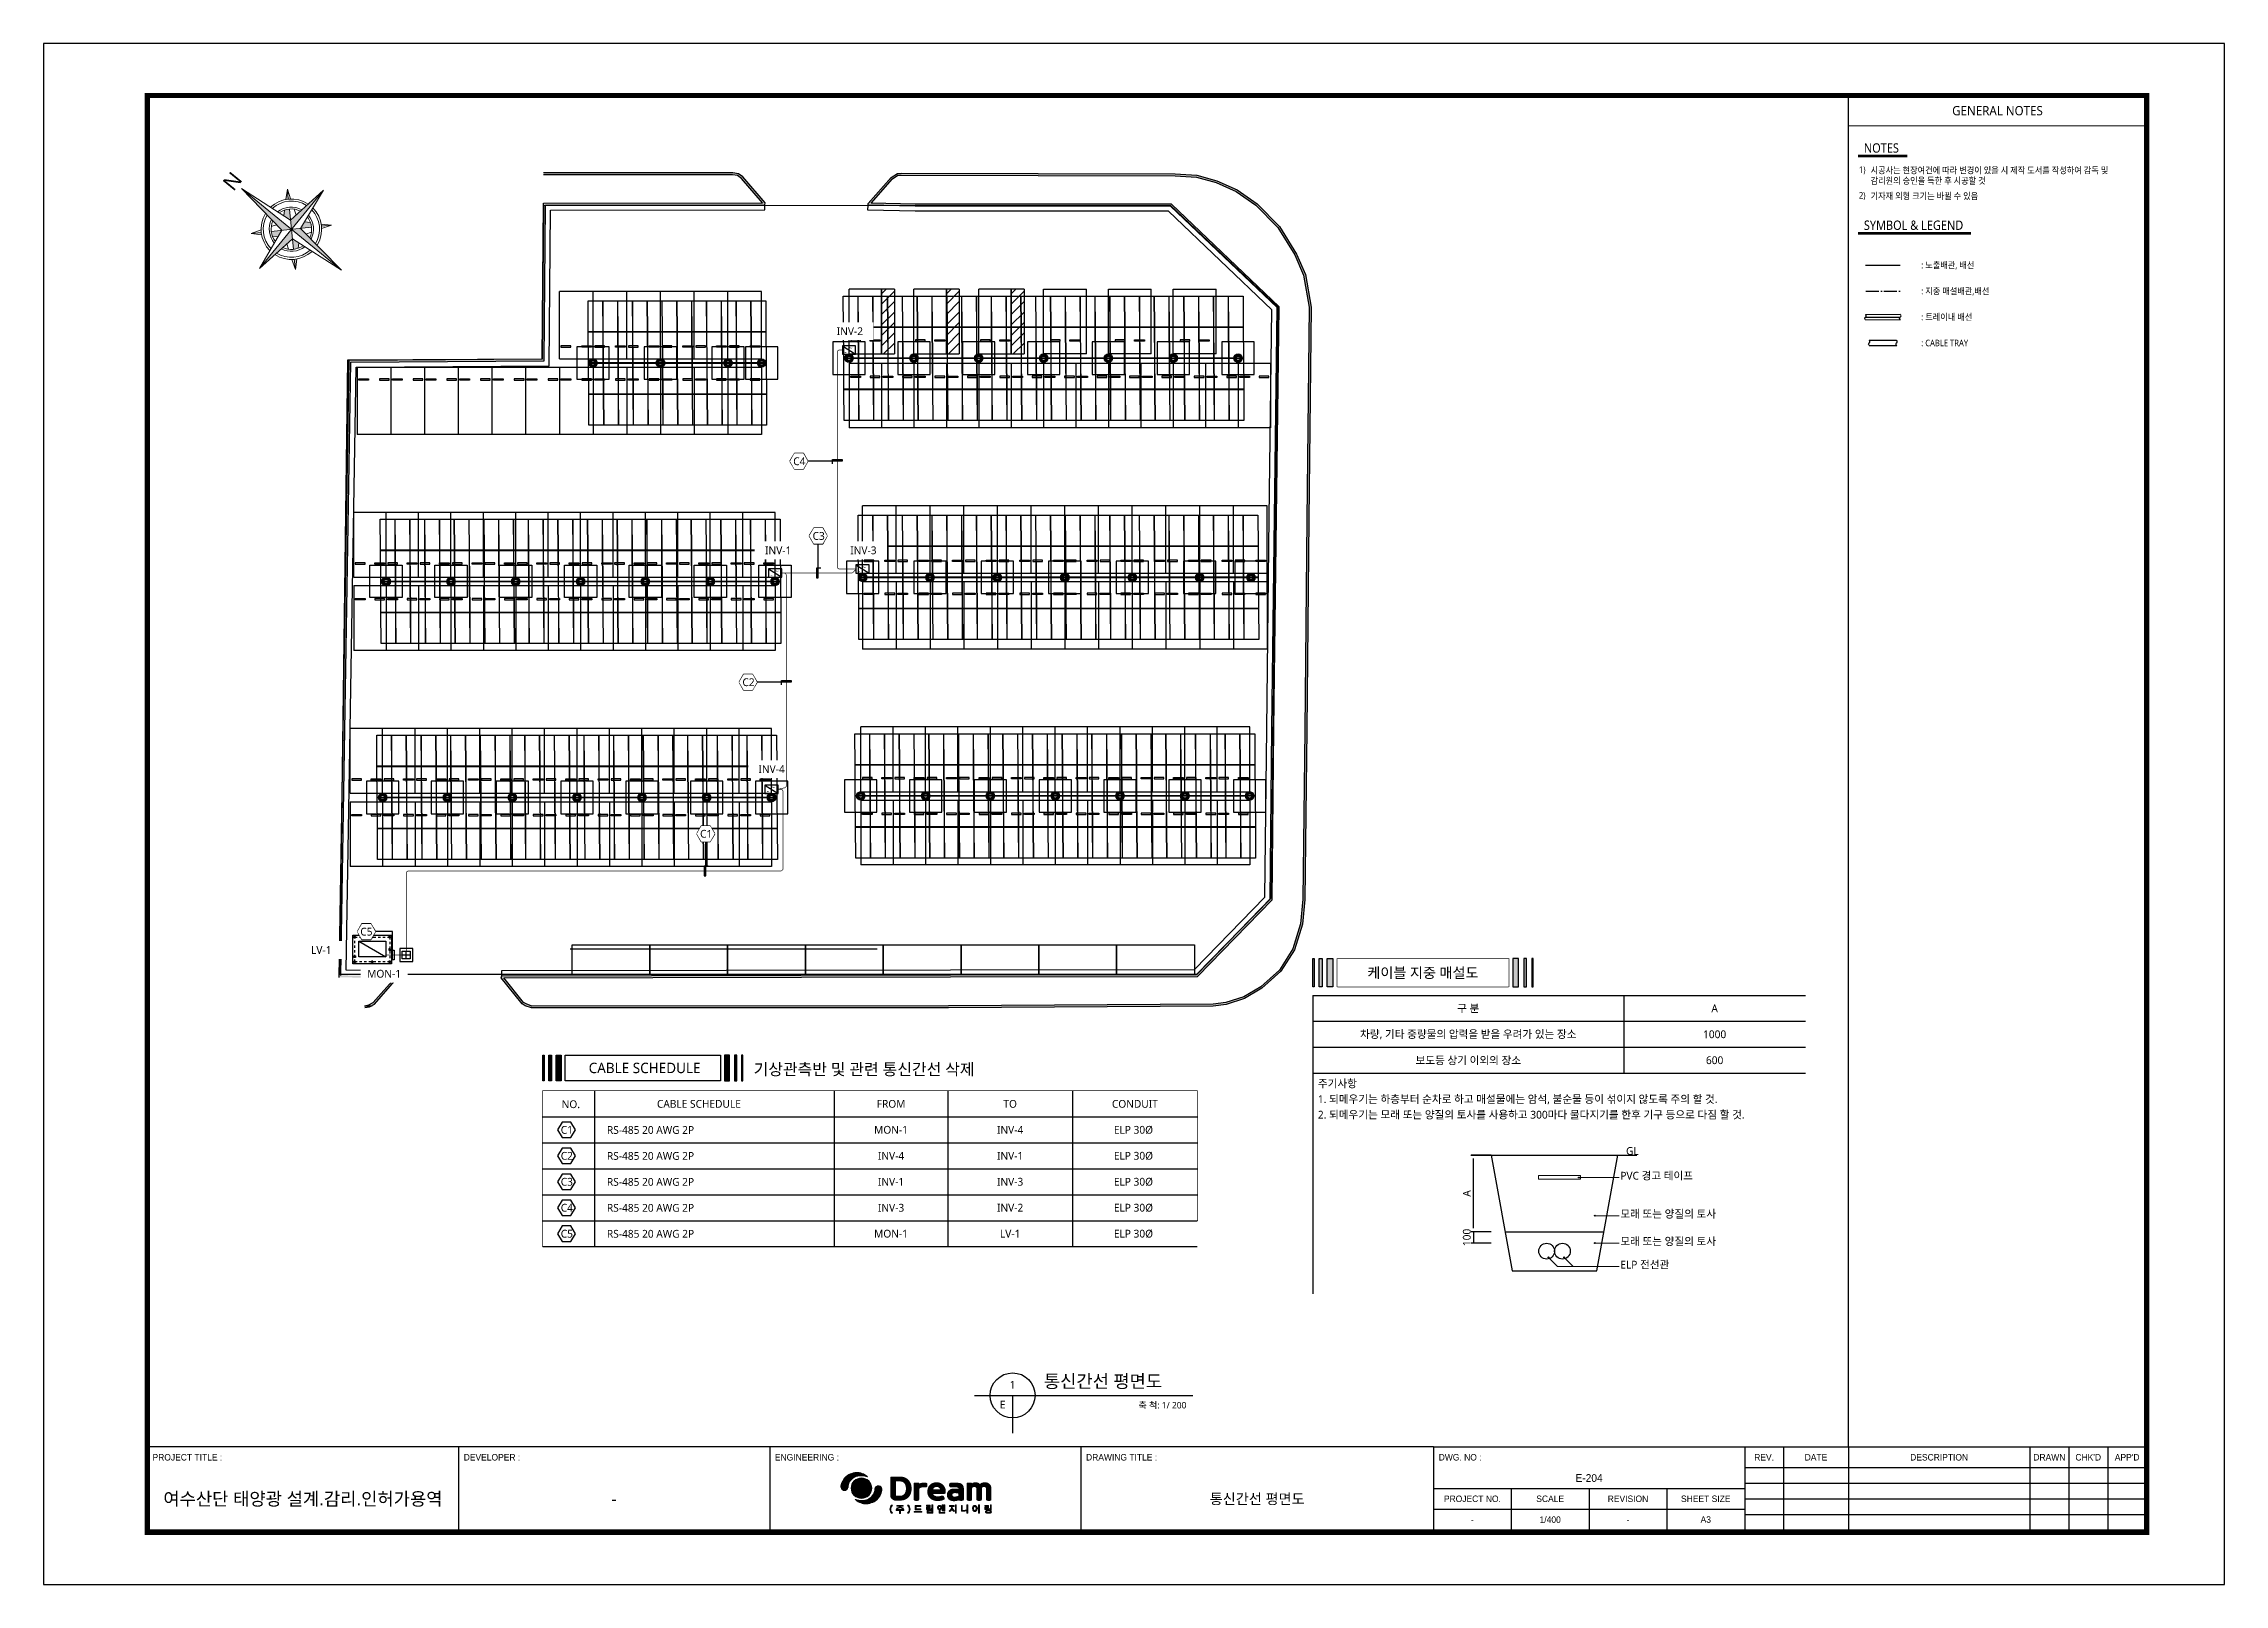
# Model space of a CAD drawing. Header units: millimetres. Extents: x 10297564 to 11610295, y -9287743 to -8409454.
# Drawn here: x 10886264 to 11054464, y -8959388 to -8840588 of the extents above; entities that cross this region are included whole.
import ezdxf
from ezdxf.enums import TextEntityAlignment as Align

# ---------------------------------------------------------------- set-up
doc = ezdxf.new("R2010")
doc.units = ezdxf.units.MM
doc.header["$LTSCALE"] = 100
doc.linetypes.add('CEN3', pattern=[14, 10, -1.5, 1, -1.5])
doc.linetypes.add('HIDDEN', pattern=[2, 1, -1])
doc.layers.add('250725 수정사항', color=21, linetype='Continuous', plot=False)
for name, color, linetype in [('4', 4, 'Continuous'), ('_도곽_마크', 7, 'Continuous'), ('BOX', 7, 'Continuous'), ('BOX_Def', 8, 'Continuous'), ('D-TEXT2', 7, 'Continuous'), ('dim', 7, 'Continuous'), ('E-BACK', 8, 'Continuous'), ('E-DTL', 7, 'Continuous'), ('E-SYM1', 3, 'Continuous'), ('E-TABLE', 1, 'Continuous'), ('E-TEXT', 7, 'Continuous'), ('E-TEXT-BOX', 7, 'Continuous'), ('EQ', 7, 'Continuous'), ('FIN', 8, 'Continuous'), ('LEGEND', 1, 'Continuous'), ('LVTRAY', 6, 'Continuous'), ('module', 5, 'Continuous'), ('Sym', 2, 'Continuous'), ('text', 7, 'Continuous'), ('TEXTLINE', 1, 'Continuous')]:
    doc.layers.add(name, color=color, linetype=linetype)
for name, color, linetype, lineweight in [('DIJ1-TEXT', 7, 'Continuous', 5), ('e-line', 3, 'Continuous', 35), ('TITLE', 7, 'Continuous', 0)]:
    doc.layers.add(name, color=color, linetype=linetype, lineweight=lineweight)
doc.styles.add('MG', font='malgun.ttf')
doc.styles.add('RomanS', font='Dotum.ttf')
doc.styles.get("Standard").update_dxf_attribs({"font": 'arial.ttf'})
doc.styles.add('TITLE', font='H2GTRE.TTF')
doc.styles.add('새굴림', font='NGULIM.TTF')

msp = doc.modelspace()

# ---------------------------------------------------------------- texts
at = {"layer": '250725 수정사항', "ltscale": 1.8, "style": 'MG'}
msp.add_text('기상관측반 및 관련 통신간선 삭제', height=900, dxfattribs=at).set_placement((10941029.4, -8919670.1), align=Align.MIDDLE_LEFT)
at = {"layer": 'D-TEXT2', "color": 0, "style": 'MG'}
msp.add_text('통신간선 평면도', height=1000, dxfattribs=at).set_placement((10963410.2, -8944227.9))
for s, p in [('1', (10960999.8, -8944295.1)), ('E', (10960232.6, -8945825.4))]:
    msp.add_text(s, height=600, dxfattribs=at).set_placement(p, align=Align.CENTER)
msp.add_text('축 척: 1/ 200', height=500, dxfattribs=at).set_placement((10974407.7, -8945572), align=Align.MIDDLE_RIGHT)
at = {"layer": 'DIJ1-TEXT', "color": 2, "style": 'RomanS'}
for s, height, p in [('E-204', 600, (11005464, -8951187.5)), ('통신간선 평면도', 800, (10979864, -8952787.5)), ('1/400', 500, (11002464, -8954387.5)), ('A3', 500, (11014464, -8954387.5))]:
    msp.add_text(s, height=height, dxfattribs=at).set_placement(p, align=Align.MIDDLE)
for p in [(10996464, -8954387.5), (11008464, -8954387.5)]:
    msp.add_text('-', height=500, dxfattribs=at).set_placement(p, align=Align.MIDDLE_CENTER)
at = {"layer": 'text', "style": 'MG', "width": 0.95}
msp.add_text('GENERAL NOTES', height=720, dxfattribs=at).set_placement((11036964, -8845758.3), align=Align.MIDDLE_CENTER)
at = {"layer": 'text', "style": 'MG', "width": 0.9}
for s, height, p in [('NOTES', 720, (11026657.1, -8848992)), ('1)', 500, (11026273.6, -8850555)), ('시공사는 현장여건에 따라 변경이 있을 시 제작 도서를 작성하여 감독 및', 500, (11027177.6, -8850604.4)), ('2)', 500, (11026273.6, -8852537)), ('감리원의 승인을 득한 후 시공할 것', 500, (11027177.6, -8851405.4)), ('기자재 외형 크기는 바뀔 수 있음', 500, (11027177.6, -8852586.4)), ('SYMBOL & LEGEND', 720, (11026657.1, -8854949.1)), ('SYMBOL & LEGEND', 720, (11026657.1, -8854949.1))]:
    msp.add_text(s, height=height, dxfattribs=at).set_placement(p)
for s, p in [(': 노출배관, 배선', (11031082.8, -8857669.4)), (': 지중 매설배관,배선', (11031082.8, -8859669.4)), (': 트레이내 배선', (11031082.8, -8861669.4)), (': CABLE TRAY', (11031082.8, -8863669.4))]:
    msp.add_text(s, height=500, dxfattribs=at).set_placement(p, align=Align.MIDDLE_LEFT)
at = {"layer": 'text', "style": 'MG'}
msp.add_text(' CABLE SCHEDULE', height=800, dxfattribs=at).set_placement((10932482.1, -8919568.3), align=Align.MIDDLE)

# ---------------------------------------------------------------- blocks, each defined once
blk = doc.blocks.new('DREAM_CI')
at = {"linetype": 'ByBlock', "true_color": 0x122a88}
for points in [[(39.14, -3.72, -0.068886), (40.33, -3.38, -0.045364), (41.28, -3.33, -0.033233), (42.3, -3.42, -0.017759), (42.95, -3.55, -0.010246), (43.28, -3.64, -0.00636), (43.65, -3.74, 0.083759), (42.11, -2.66, 0.10346), (40.02, -2.12, 0.181699), (35.66, -3.57, 0.178184), (33.75, -7.13, 0.194012), (34.08, -8.4, 0.604488), (36.36, -7.75, 0.035127), (36.38, -7.55, -0.061322), (36.49, -6.73, -0.142673), (37.76, -4.64, -0.088034)], [(48.96, -8.76, 0.194012), (48.63, -7.49, 0.604488), (46.34, -8.14, 0.035127), (46.32, -8.34, -0.061322), (46.21, -9.16, -0.142673), (44.95, -11.25, -0.088034), (43.56, -12.17, -0.068886), (42.37, -12.51, -0.045364), (41.43, -12.56, -0.033233), (40.41, -12.47, -0.017759), (39.75, -12.34, -0.010246), (39.43, -12.25, -0.00636), (39.06, -12.15, 0.083759), (40.6, -13.23, 0.10346), (42.68, -13.77, 0.181699), (47.05, -12.32, 0.178184)], [(62.65, -6.13), (61.01, -6.13), (61.01, -12.14), (61.01, -12.16), (61.01, -12.17), (61.01, -12.19), (61.01, -12.2), (61.02, -12.22), (61.02, -12.23), (61.03, -12.25), (61.03, -12.26), (61.04, -12.27), (61.05, -12.29), (61.05, -12.3), (61.06, -12.31), (61.07, -12.32), (61.08, -12.33), (61.09, -12.34), (61.11, -12.35), (61.12, -12.36), (61.13, -12.37), (61.15, -12.38), (61.16, -12.39), (61.18, -12.4), (61.19, -12.41), (61.21, -12.42), (61.23, -12.42), (61.25, -12.43), (61.28, -12.44), (61.3, -12.44), (61.33, -12.45), (61.35, -12.45), (61.38, -12.46), (61.41, -12.46), (61.44, -12.47), (61.47, -12.47), (61.51, -12.48), (61.54, -12.48), (61.58, -12.48), (61.62, -12.48), (61.66, -12.48), (61.7, -12.49), (61.74, -12.49), (61.78, -12.49), (61.83, -12.49), (61.87, -12.49), (61.92, -12.49), (61.96, -12.49), (62, -12.48), (62.04, -12.48), (62.08, -12.48), (62.11, -12.48), (62.15, -12.48), (62.18, -12.47), (62.22, -12.47), (62.25, -12.46), (62.28, -12.46), (62.3, -12.45), (62.33, -12.45), (62.36, -12.44), (62.38, -12.44), (62.4, -12.43), (62.42, -12.42), (62.44, -12.42), (62.46, -12.41), (62.48, -12.4), (62.5, -12.39), (62.51, -12.38), (62.52, -12.37), (62.54, -12.36), (62.55, -12.35), (62.56, -12.34), (62.57, -12.33), (62.58, -12.32), (62.59, -12.31), (62.6, -12.3), (62.61, -12.29), (62.62, -12.27), (62.63, -12.26), (62.63, -12.25), (62.64, -12.23), (62.64, -12.22), (62.64, -12.2), (62.65, -12.19), (62.65, -12.17), (62.65, -12.16), (62.65, -12.14), (62.65, -8.44), (62.68, -8.3), (62.72, -8.18), (62.78, -8.07), (62.86, -7.95), (62.95, -7.86), (63.04, -7.78), (63.15, -7.7), (63.26, -7.64), (63.38, -7.58), (63.51, -7.54), (63.64, -7.51), (63.77, -7.49), (63.88, -7.48), (65.34, -7.48), (65.36, -7.48), (65.38, -7.48), (65.4, -7.48), (65.42, -7.48), (65.44, -7.47), (65.45, -7.47), (65.47, -7.47), (65.49, -7.46), (65.5, -7.45), (65.52, -7.45), (65.53, -7.44), (65.54, -7.43), (65.56, -7.43), (65.57, -7.42), (65.58, -7.41), (65.59, -7.4), (65.6, -7.39), (65.61, -7.38), (65.62, -7.36), (65.63, -7.35), (65.64, -7.34), (65.65, -7.32), (65.65, -7.31), (65.66, -7.29), (65.67, -7.27), (65.67, -7.25), (65.68, -7.23), (65.68, -7.21), (65.69, -7.19), (65.69, -7.17), (65.7, -7.14), (65.7, -7.12), (65.71, -7.09), (65.71, -7.06), (65.71, -7.03), (65.71, -7), (65.72, -6.97), (65.72, -6.94), (65.72, -6.91), (65.72, -6.87), (65.72, -6.84), (65.72, -6.8), (65.72, -6.76), (65.72, -6.73), (65.72, -6.69), (65.72, -6.66), (65.72, -6.62), (65.71, -6.59), (65.71, -6.56), (65.71, -6.53), (65.71, -6.51), (65.7, -6.48), (65.7, -6.45), (65.69, -6.43), (65.69, -6.41), (65.68, -6.39), (65.68, -6.36), (65.67, -6.35), (65.67, -6.33), (65.66, -6.31), (65.65, -6.29), (65.65, -6.28), (65.64, -6.26), (65.63, -6.25), (65.62, -6.24), (65.61, -6.23), (65.6, -6.22), (65.59, -6.21), (65.58, -6.2), (65.57, -6.19), (65.56, -6.18), (65.54, -6.17), (65.53, -6.16), (65.52, -6.16), (65.5, -6.15), (65.49, -6.15), (65.47, -6.14), (65.45, -6.14), (65.44, -6.13), (65.42, -6.13), (65.4, -6.13), (65.38, -6.13), (65.36, -6.13), (65.34, -6.13), (64.07, -6.13), (64.03, -6.13), (63.99, -6.13), (63.95, -6.13), (63.92, -6.13), (63.88, -6.14), (63.84, -6.14), (63.8, -6.15), (63.77, -6.15), (63.73, -6.16), (63.69, -6.17), (63.65, -6.18), (63.62, -6.18), (63.58, -6.19), (63.54, -6.21), (63.5, -6.22), (63.46, -6.23), (63.43, -6.24), (63.39, -6.26), (63.35, -6.27), (63.31, -6.29), (63.28, -6.3), (63.24, -6.32), (63.2, -6.34), (63.17, -6.36), (63.13, -6.38), (63.1, -6.4), (63.06, -6.42), (63.03, -6.44), (63, -6.46), (62.97, -6.49), (62.94, -6.51), (62.91, -6.54), (62.88, -6.56), (62.85, -6.59), (62.82, -6.61), (62.79, -6.64), (62.77, -6.67), (62.74, -6.7), (62.72, -6.73), (62.69, -6.76), (62.67, -6.79), (62.65, -6.82)], [(80.69, -6.13), (80.69, -12.14), (80.69, -12.16), (80.69, -12.17), (80.7, -12.19), (80.7, -12.2), (80.7, -12.22), (80.71, -12.23), (80.71, -12.25), (80.72, -12.26), (80.72, -12.27), (80.73, -12.29), (80.74, -12.3), (80.75, -12.31), (80.76, -12.32), (80.77, -12.33), (80.78, -12.34), (80.79, -12.35), (80.8, -12.36), (80.82, -12.37), (80.83, -12.38), (80.85, -12.39), (80.86, -12.4), (80.88, -12.41), (80.9, -12.42), (80.92, -12.42), (80.94, -12.43), (80.96, -12.44), (80.99, -12.44), (81.01, -12.45), (81.04, -12.45), (81.07, -12.46), (81.1, -12.46), (81.13, -12.47), (81.16, -12.47), (81.19, -12.48), (81.23, -12.48), (81.26, -12.48), (81.3, -12.48), (81.34, -12.48), (81.38, -12.49), (81.43, -12.49), (81.47, -12.49), (81.51, -12.49), (81.56, -12.49), (81.6, -12.49), (81.64, -12.49), (81.69, -12.48), (81.73, -12.48), (81.76, -12.48), (81.8, -12.48), (81.83, -12.48), (81.87, -12.47), (81.9, -12.47), (81.93, -12.46), (81.96, -12.46), (81.99, -12.45), (82.02, -12.45), (82.04, -12.44), (82.07, -12.44), (82.09, -12.43), (82.11, -12.42), (82.13, -12.42), (82.15, -12.41), (82.16, -12.4), (82.18, -12.39), (82.2, -12.38), (82.21, -12.37), (82.22, -12.36), (82.24, -12.35), (82.25, -12.34), (82.26, -12.33), (82.27, -12.32), (82.28, -12.31), (82.29, -12.3), (82.3, -12.29), (82.3, -12.27), (82.31, -12.26), (82.32, -12.25), (82.32, -12.23), (82.33, -12.22), (82.33, -12.2), (82.33, -12.19), (82.33, -12.17), (82.33, -12.16), (82.34, -12.14), (82.34, -8.04), (82.34, -8), (82.34, -7.97), (82.35, -7.94), (82.36, -7.9), (82.37, -7.87), (82.38, -7.85), (82.39, -7.82), (82.41, -7.79), (82.42, -7.76), (82.44, -7.74), (82.45, -7.72), (82.47, -7.69), (82.49, -7.67), (82.51, -7.65), (82.53, -7.63), (82.55, -7.61), (82.57, -7.58), (82.59, -7.56), (82.62, -7.54), (82.64, -7.52), (82.67, -7.5), (82.7, -7.49), (82.73, -7.47), (82.75, -7.45), (82.78, -7.44), (82.81, -7.42), (82.85, -7.41), (82.88, -7.39), (82.91, -7.38), (82.94, -7.37), (82.98, -7.36), (83.01, -7.35), (83.05, -7.34), (83.09, -7.33), (83.13, -7.33), (83.17, -7.32), (83.21, -7.32), (83.25, -7.32), (83.28, -7.32), (83.33, -7.32), (83.37, -7.32), (83.41, -7.32), (83.45, -7.33), (83.49, -7.33), (83.53, -7.34), (83.57, -7.34), (83.6, -7.35), (83.64, -7.36), (83.68, -7.37), (83.71, -7.38), (83.75, -7.39), (83.78, -7.4), (83.81, -7.41), (83.85, -7.43), (83.88, -7.44), (83.91, -7.46), (83.94, -7.48), (83.97, -7.49), (84, -7.51), (84.02, -7.53), (84.05, -7.55), (84.07, -7.58), (84.1, -7.6), (84.12, -7.62), (84.14, -7.64), (84.16, -7.67), (84.18, -7.69), (84.2, -7.71), (84.21, -7.74), (84.23, -7.77), (84.24, -7.79), (84.25, -7.82), (84.26, -7.85), (84.27, -7.87), (84.28, -7.9), (84.29, -7.93), (84.3, -7.96), (84.3, -7.99), (84.3, -8.02), (84.31, -8.05), (84.31, -8.08), (84.31, -12.14), (84.31, -12.16), (84.31, -12.17), (84.31, -12.19), (84.31, -12.2), (84.32, -12.22), (84.32, -12.23), (84.33, -12.25), (84.33, -12.26), (84.34, -12.27), (84.35, -12.29), (84.35, -12.3), (84.36, -12.31), (84.37, -12.32), (84.38, -12.33), (84.39, -12.34), (84.41, -12.35), (84.42, -12.36), (84.43, -12.37), (84.45, -12.38), (84.46, -12.39), (84.48, -12.4), (84.49, -12.41), (84.51, -12.42), (84.53, -12.42), (84.55, -12.43), (84.58, -12.44), (84.6, -12.44), (84.63, -12.45), (84.65, -12.45), (84.68, -12.46), (84.71, -12.46), (84.74, -12.47), (84.77, -12.47), (84.81, -12.48), (84.84, -12.48), (84.88, -12.48), (84.92, -12.48), (84.96, -12.48), (85, -12.49), (85.04, -12.49), (85.08, -12.49), (85.13, -12.49), (85.17, -12.49), (85.22, -12.49), (85.26, -12.49), (85.3, -12.48), (85.34, -12.48), (85.38, -12.48), (85.41, -12.48), (85.45, -12.48), (85.48, -12.47), (85.52, -12.47), (85.55, -12.46), (85.58, -12.46), (85.6, -12.45), (85.63, -12.45), (85.66, -12.44), (85.68, -12.44), (85.7, -12.43), (85.72, -12.42), (85.74, -12.42), (85.76, -12.41), (85.78, -12.4), (85.8, -12.39), (85.81, -12.38), (85.82, -12.37), (85.84, -12.36), (85.85, -12.35), (85.86, -12.34), (85.87, -12.33), (85.88, -12.32), (85.89, -12.31), (85.9, -12.3), (85.91, -12.29), (85.92, -12.27), (85.92, -12.26), (85.93, -12.25), (85.94, -12.23), (85.94, -12.22), (85.94, -12.2), (85.95, -12.19), (85.95, -12.17), (85.95, -12.16), (85.95, -12.14), (85.95, -8.05), (85.95, -8.02), (85.96, -7.98), (85.96, -7.95), (85.97, -7.92), (85.98, -7.89), (85.98, -7.87), (85.99, -7.84), (86.01, -7.81), (86.02, -7.78), (86.03, -7.76), (86.05, -7.73), (86.06, -7.71), (86.08, -7.68), (86.1, -7.66), (86.11, -7.64), (86.13, -7.61), (86.15, -7.59), (86.18, -7.57), (86.2, -7.55), (86.22, -7.53), (86.25, -7.51), (86.27, -7.49), (86.3, -7.47), (86.33, -7.45), (86.36, -7.43), (86.39, -7.42), (86.42, -7.4), (86.45, -7.39), (86.48, -7.37), (86.51, -7.36), (86.55, -7.35), (86.58, -7.34), (86.62, -7.33), (86.66, -7.32), (86.7, -7.32), (86.74, -7.31), (86.78, -7.31), (86.82, -7.31), (86.86, -7.31), (86.91, -7.31), (86.95, -7.31), (86.99, -7.31), (87.03, -7.32), (87.07, -7.32), (87.11, -7.32), (87.15, -7.33), (87.19, -7.34), (87.22, -7.35), (87.26, -7.35), (87.29, -7.36), (87.33, -7.38), (87.36, -7.39), (87.39, -7.4), (87.42, -7.41), (87.45, -7.43), (87.48, -7.44), (87.51, -7.46), (87.54, -7.48), (87.57, -7.5), (87.6, -7.52), (87.62, -7.54), (87.65, -7.56), (87.67, -7.58), (87.7, -7.6), (87.72, -7.62), (87.74, -7.65), (87.76, -7.67), (87.77, -7.69), (87.79, -7.72), (87.8, -7.74), (87.82, -7.77), (87.83, -7.8), (87.84, -7.82), (87.85, -7.85), (87.86, -7.88), (87.87, -7.91), (87.87, -7.94), (87.88, -7.97), (87.88, -8), (87.88, -8.03), (87.88, -8.06), (87.88, -12.14), (87.88, -12.16), (87.88, -12.17), (87.89, -12.19), (87.89, -12.2), (87.89, -12.22), (87.9, -12.23), (87.9, -12.25), (87.91, -12.26), (87.91, -12.27), (87.92, -12.29), (87.93, -12.3), (87.94, -12.31), (87.95, -12.32), (87.96, -12.33), (87.97, -12.34), (87.98, -12.35), (87.99, -12.36), (88.01, -12.37), (88.02, -12.38), (88.04, -12.39), (88.05, -12.4), (88.07, -12.41), (88.09, -12.42), (88.11, -12.42), (88.13, -12.43), (88.15, -12.44), (88.18, -12.44), (88.2, -12.45), (88.23, -12.45), (88.26, -12.46), (88.29, -12.46), (88.32, -12.47), (88.35, -12.47), (88.38, -12.48), (88.42, -12.48), (88.45, -12.48), (88.49, -12.48), (88.53, -12.48), (88.57, -12.49), (88.61, -12.49), (88.66, -12.49), (88.7, -12.49), (88.75, -12.49), (88.79, -12.49), (88.83, -12.49), (88.88, -12.48), (88.91, -12.48), (88.95, -12.48), (88.99, -12.48), (89.02, -12.48), (89.06, -12.47), (89.09, -12.47), (89.12, -12.46), (89.15, -12.46), (89.18, -12.45), (89.21, -12.45), (89.23, -12.44), (89.26, -12.44), (89.28, -12.43), (89.3, -12.42), (89.32, -12.42), (89.34, -12.41), (89.35, -12.4), (89.37, -12.39), (89.39, -12.38), (89.4, -12.37), (89.41, -12.36), (89.43, -12.35), (89.44, -12.34), (89.45, -12.33), (89.46, -12.32), (89.47, -12.31), (89.48, -12.3), (89.49, -12.29), (89.49, -12.27), (89.5, -12.26), (89.51, -12.25), (89.51, -12.23), (89.52, -12.22), (89.52, -12.2), (89.52, -12.19), (89.52, -12.17), (89.52, -12.16), (89.53, -12.14), (89.53, -8.16), (89.52, -8.12), (89.52, -8.08), (89.52, -8.04), (89.52, -8), (89.52, -7.96), (89.51, -7.92), (89.51, -7.88), (89.51, -7.84), (89.5, -7.8), (89.49, -7.76), (89.49, -7.72), (89.48, -7.68), (89.47, -7.65), (89.47, -7.61), (89.46, -7.57), (89.45, -7.53), (89.44, -7.49), (89.43, -7.45), (89.42, -7.41), (89.4, -7.37), (89.39, -7.34), (89.38, -7.3), (89.37, -7.26), (89.35, -7.22), (89.34, -7.19), (89.32, -7.15), (89.3, -7.12), (89.29, -7.08), (89.27, -7.05), (89.25, -7.01), (89.23, -6.98), (89.21, -6.94), (89.19, -6.91), (89.17, -6.88), (89.15, -6.84), (89.13, -6.81), (89.11, -6.78), (89.08, -6.75), (89.06, -6.72), (89.03, -6.69), (89.01, -6.66), (88.98, -6.63), (88.95, -6.6), (88.93, -6.57), (88.9, -6.54), (88.87, -6.52), (88.84, -6.49), (88.81, -6.46), (88.78, -6.44), (88.75, -6.41), (88.72, -6.39), (88.68, -6.37), (88.65, -6.34), (88.61, -6.32), (88.58, -6.3), (88.54, -6.28), (88.51, -6.26), (88.47, -6.24), (88.43, -6.22), (88.39, -6.2), (88.35, -6.18), (88.31, -6.16), (88.27, -6.14), (88.23, -6.13), (88.19, -6.11), (88.15, -6.09), (88.1, -6.08), (88.06, -6.07), (88.02, -6.05), (87.97, -6.04), (87.92, -6.03), (87.88, -6.02), (87.83, -6.01), (87.78, -6), (87.73, -6), (87.68, -5.99), (87.63, -5.98), (87.58, -5.98), (87.53, -5.97), (87.48, -5.97), (87.43, -5.97), (87.37, -5.97), (87.32, -5.96), (87.26, -5.96), (87.2, -5.96), (87.14, -5.97), (87.08, -5.97), (87.02, -5.97), (86.96, -5.97), (86.91, -5.98), (86.85, -5.99), (86.79, -5.99), (86.74, -6), (86.69, -6.01), (86.63, -6.02), (86.58, -6.03), (86.53, -6.04), (86.48, -6.05), (86.43, -6.06), (86.39, -6.08), (86.34, -6.09), (86.29, -6.11), (86.25, -6.12), (86.21, -6.14), (86.16, -6.16), (86.12, -6.18), (86.08, -6.2), (86.04, -6.22), (86, -6.24), (85.96, -6.26), (85.92, -6.28), (85.89, -6.3), (85.85, -6.33), (85.81, -6.35), (85.78, -6.37), (85.74, -6.4), (85.71, -6.42), (85.67, -6.44), (85.64, -6.47), (85.61, -6.5), (85.58, -6.52), (85.55, -6.55), (85.52, -6.57), (85.49, -6.6), (85.46, -6.63), (85.43, -6.66), (85.41, -6.63), (85.39, -6.61), (85.36, -6.58), (85.34, -6.56), (85.32, -6.53), (85.29, -6.51), (85.26, -6.49), (85.24, -6.46), (85.21, -6.44), (85.18, -6.42), (85.15, -6.39), (85.12, -6.37), (85.08, -6.35), (85.05, -6.33), (85.01, -6.3), (84.98, -6.28), (84.94, -6.26), (84.9, -6.24), (84.87, -6.22), (84.83, -6.2), (84.79, -6.18), (84.75, -6.16), (84.7, -6.14), (84.66, -6.12), (84.62, -6.1), (84.58, -6.09), (84.53, -6.07), (84.49, -6.06), (84.44, -6.05), (84.4, -6.03), (84.35, -6.02), (84.31, -6.01), (84.26, -6), (84.22, -5.99), (84.17, -5.99), (84.12, -5.98), (84.07, -5.98), (84.03, -5.97), (83.98, -5.97), (83.93, -5.97), (83.88, -5.96), (83.83, -5.96), (83.77, -5.96), (83.72, -5.97), (83.66, -5.97), (83.61, -5.97), (83.56, -5.97), (83.51, -5.98), (83.46, -5.98), (83.41, -5.99), (83.36, -6), (83.32, -6), (83.27, -6.01), (83.23, -6.02), (83.19, -6.03), (83.14, -6.04), (83.1, -6.05), (83.06, -6.06), (83.03, -6.08), (82.99, -6.09), (82.95, -6.11), (82.92, -6.12), (82.88, -6.14), (82.85, -6.15), (82.82, -6.17), (82.79, -6.19), (82.76, -6.21), (82.72, -6.22), (82.69, -6.24), (82.66, -6.26), (82.63, -6.28), (82.6, -6.3), (82.58, -6.32), (82.55, -6.34), (82.52, -6.36), (82.49, -6.38), (82.46, -6.41), (82.44, -6.43), (82.41, -6.45), (82.38, -6.47), (82.36, -6.49), (82.33, -6.52), (82.31, -6.54), (82.29, -6.57), (82.29, -6.13)]]:
    blk.add_hatch(color=166, dxfattribs=at).paths.add_polyline_path(points)
at = {"linetype": 'ByBlock', "true_color": 0x8ec31f}
h = blk.add_hatch(color=62, dxfattribs=at)
edge = h.paths.add_edge_path()
edge.add_ellipse((41.35, -7.95), major_axis=(0, 3.82), ratio=0.999894, start_angle=0, end_angle=360)
at = {"linetype": 'ByBlock', "true_color": 0x122a88}
h = blk.add_hatch(color=166, dxfattribs=at)
h.paths.add_polyline_path([(59.62, -9.64), (59.64, -9.56), (59.66, -9.48), (59.68, -9.4), (59.7, -9.32), (59.72, -9.24), (59.74, -9.16), (59.75, -9.08), (59.77, -8.99), (59.78, -8.91), (59.79, -8.82), (59.8, -8.74), (59.81, -8.65), (59.82, -8.56), (59.82, -8.47), (59.83, -8.38), (59.83, -8.29), (59.83, -8.2), (59.83, -8.11), (59.83, -8.02), (59.83, -7.93), (59.83, -7.84), (59.82, -7.75), (59.82, -7.66), (59.81, -7.57), (59.8, -7.49), (59.79, -7.4), (59.78, -7.32), (59.77, -7.23), (59.75, -7.15), (59.74, -7.07), (59.72, -6.98), (59.7, -6.9), (59.68, -6.82), (59.66, -6.74), (59.64, -6.66), (59.62, -6.59), (59.59, -6.51), (59.57, -6.43), (59.54, -6.36), (59.51, -6.28), (59.48, -6.21), (59.45, -6.14), (59.42, -6.07), (59.39, -6), (59.35, -5.93), (59.32, -5.86), (59.28, -5.79), (59.25, -5.72), (59.21, -5.66), (59.17, -5.6), (59.13, -5.53), (59.08, -5.47), (59.04, -5.41), (59, -5.35), (58.95, -5.29), (58.91, -5.23), (58.86, -5.18), (58.81, -5.12), (58.76, -5.07), (58.71, -5.01), (58.66, -4.96), (58.6, -4.91), (58.55, -4.86), (58.49, -4.81), (58.43, -4.76), (58.38, -4.72), (58.32, -4.67), (58.26, -4.63), (58.2, -4.58), (58.13, -4.54), (58.07, -4.5), (58.01, -4.46), (57.94, -4.42), (57.87, -4.38), (57.81, -4.35), (57.74, -4.31), (57.67, -4.28), (57.6, -4.24), (57.52, -4.21), (57.45, -4.18), (57.37, -4.15), (57.3, -4.12), (57.22, -4.09), (57.15, -4.07), (57.07, -4.04), (56.99, -4.02), (56.91, -4), (56.83, -3.98), (56.74, -3.96), (56.66, -3.94), (56.58, -3.93), (56.49, -3.91), (56.41, -3.9), (56.32, -3.89), (56.23, -3.88), (56.15, -3.87), (56.06, -3.86), (55.97, -3.85), (55.88, -3.85), (55.79, -3.85), (55.69, -3.84), (55.6, -3.84), (52.28, -3.84), (52.28, -10.95), (52.28, -10.97), (52.28, -10.98), (52.28, -11), (52.28, -11.02), (52.29, -11.04), (52.29, -11.06), (52.3, -11.08), (52.3, -11.1), (52.31, -11.12), (52.31, -11.15), (52.32, -11.17), (52.33, -11.19), (52.34, -11.21), (52.35, -11.23), (52.36, -11.25), (52.37, -11.28), (52.38, -11.3), (52.4, -11.32), (52.41, -11.35), (52.43, -11.37), (52.44, -11.39), (52.46, -11.42), (52.47, -11.44), (52.49, -11.46), (52.51, -11.49), (52.52, -11.51), (52.54, -11.53), (52.56, -11.55), (52.57, -11.57), (52.59, -11.59), (52.61, -11.62), (52.63, -11.64), (52.65, -11.66), (52.66, -11.68), (52.68, -11.7), (52.7, -11.72), (52.72, -11.74), (52.74, -11.75), (52.76, -11.77), (52.78, -11.79), (52.8, -11.81), (52.82, -11.83), (52.84, -11.85), (52.86, -11.86), (52.88, -11.88), (52.91, -11.9), (52.93, -11.92), (52.95, -11.94), (52.97, -11.96), (53, -11.97), (53.02, -11.99), (53.04, -12.01), (53.07, -12.03), (53.09, -12.05), (53.12, -12.06), (53.15, -12.08), (53.17, -12.1), (53.2, -12.12), (53.23, -12.13), (53.25, -12.15), (53.28, -12.17), (53.31, -12.19), (53.34, -12.2), (53.37, -12.22), (53.4, -12.24), (53.42, -12.25), (53.45, -12.27), (53.48, -12.28), (53.51, -12.29), (53.53, -12.3), (53.56, -12.31), (53.59, -12.32), (53.62, -12.33), (53.64, -12.34), (53.67, -12.35), (53.69, -12.36), (53.72, -12.36), (53.75, -12.37), (53.77, -12.37), (53.8, -12.38), (53.82, -12.38), (53.85, -12.38), (53.87, -12.38), (53.89, -12.38), (55.6, -12.38), (55.69, -12.38), (55.79, -12.38), (55.88, -12.38), (55.97, -12.37), (56.06, -12.37), (56.15, -12.36), (56.23, -12.35), (56.32, -12.34), (56.41, -12.33), (56.49, -12.31), (56.58, -12.3), (56.66, -12.28), (56.74, -12.27), (56.83, -12.25), (56.91, -12.23), (56.99, -12.2), (57.07, -12.18), (57.15, -12.16), (57.22, -12.13), (57.3, -12.1), (57.37, -12.08), (57.45, -12.05), (57.52, -12.02), (57.6, -11.98), (57.67, -11.95), (57.74, -11.92), (57.81, -11.88), (57.87, -11.84), (57.94, -11.81), (58.01, -11.77), (58.07, -11.73), (58.13, -11.69), (58.2, -11.64), (58.26, -11.6), (58.32, -11.56), (58.38, -11.51), (58.43, -11.46), (58.49, -11.42), (58.55, -11.37), (58.6, -11.32), (58.66, -11.27), (58.71, -11.21), (58.76, -11.16), (58.81, -11.1), (58.86, -11.05), (58.91, -10.99), (58.95, -10.93), (59, -10.88), (59.04, -10.82), (59.08, -10.76), (59.13, -10.69), (59.17, -10.63), (59.21, -10.57), (59.25, -10.5), (59.28, -10.44), (59.32, -10.37), (59.35, -10.3), (59.39, -10.23), (59.42, -10.16), (59.45, -10.09), (59.48, -10.02), (59.51, -9.94), (59.54, -9.87), (59.57, -9.79), (59.59, -9.72)])
h.paths.add_polyline_path([(57.95, -9.23), (57.94, -9.28), (57.92, -9.33), (57.91, -9.38), (57.89, -9.42), (57.87, -9.47), (57.86, -9.52), (57.84, -9.56), (57.82, -9.61), (57.8, -9.65), (57.78, -9.7), (57.76, -9.74), (57.74, -9.78), (57.72, -9.83), (57.69, -9.87), (57.67, -9.91), (57.65, -9.95), (57.62, -9.99), (57.6, -10.03), (57.57, -10.07), (57.54, -10.1), (57.51, -10.14), (57.49, -10.18), (57.46, -10.21), (57.43, -10.25), (57.4, -10.28), (57.36, -10.32), (57.33, -10.35), (57.3, -10.38), (57.26, -10.41), (57.23, -10.44), (57.19, -10.47), (57.16, -10.5), (57.12, -10.53), (57.08, -10.56), (57.04, -10.58), (57.01, -10.61), (56.97, -10.64), (56.93, -10.66), (56.88, -10.68), (56.84, -10.71), (56.8, -10.73), (56.76, -10.75), (56.71, -10.77), (56.67, -10.79), (56.62, -10.81), (56.57, -10.83), (56.53, -10.84), (56.48, -10.86), (56.43, -10.87), (56.38, -10.89), (56.33, -10.9), (56.27, -10.91), (56.22, -10.92), (56.17, -10.93), (56.11, -10.94), (56.06, -10.95), (56, -10.95), (55.95, -10.96), (55.89, -10.96), (55.83, -10.96), (55.77, -10.97), (55.71, -10.97), (55.65, -10.97), (54.26, -10.97), (54.23, -10.97), (54.19, -10.96), (54.15, -10.95), (54.12, -10.94), (54.09, -10.92), (54.07, -10.9), (54.05, -10.88), (54.04, -10.85), (54.03, -10.82), (54.02, -10.78), (54.02, -10.75), (54.02, -5.26), (55.65, -5.26), (55.71, -5.26), (55.77, -5.26), (55.83, -5.26), (55.89, -5.26), (55.95, -5.27), (56, -5.28), (56.06, -5.28), (56.11, -5.29), (56.17, -5.3), (56.22, -5.31), (56.27, -5.32), (56.33, -5.33), (56.38, -5.34), (56.43, -5.36), (56.48, -5.37), (56.53, -5.39), (56.57, -5.4), (56.62, -5.42), (56.67, -5.44), (56.71, -5.46), (56.76, -5.48), (56.8, -5.5), (56.84, -5.53), (56.88, -5.55), (56.93, -5.57), (56.97, -5.6), (57.01, -5.62), (57.04, -5.65), (57.08, -5.68), (57.12, -5.7), (57.16, -5.73), (57.19, -5.76), (57.23, -5.79), (57.26, -5.82), (57.3, -5.85), (57.33, -5.89), (57.36, -5.92), (57.4, -5.95), (57.43, -5.98), (57.46, -6.02), (57.49, -6.05), (57.51, -6.09), (57.54, -6.13), (57.57, -6.17), (57.6, -6.2), (57.62, -6.24), (57.65, -6.28), (57.67, -6.32), (57.69, -6.36), (57.72, -6.4), (57.74, -6.44), (57.76, -6.49), (57.78, -6.53), (57.8, -6.57), (57.82, -6.62), (57.84, -6.66), (57.86, -6.71), (57.87, -6.75), (57.89, -6.8), (57.91, -6.85), (57.92, -6.9), (57.94, -6.95), (57.95, -6.99), (57.96, -7.04), (57.98, -7.09), (57.99, -7.15), (58, -7.2), (58.01, -7.25), (58.02, -7.3), (58.03, -7.35), (58.04, -7.4), (58.04, -7.45), (58.05, -7.51), (58.06, -7.56), (58.06, -7.61), (58.07, -7.67), (58.07, -7.72), (58.08, -7.78), (58.08, -7.83), (58.08, -7.88), (58.09, -7.94), (58.09, -8), (58.09, -8.05), (58.09, -8.11), (58.09, -8.16), (58.09, -8.22), (58.09, -8.28), (58.08, -8.33), (58.08, -8.39), (58.08, -8.44), (58.07, -8.5), (58.07, -8.55), (58.06, -8.61), (58.06, -8.66), (58.05, -8.72), (58.04, -8.77), (58.04, -8.82), (58.03, -8.87), (58.02, -8.93), (58.01, -8.98), (58, -9.03), (57.99, -9.08), (57.98, -9.13), (57.96, -9.18)], flags=16)
h = blk.add_hatch(color=166, dxfattribs=at)
h.paths.add_polyline_path([(68.23, -6.12), (68.17, -6.13), (68.11, -6.15), (68.05, -6.17), (68, -6.19), (67.94, -6.22), (67.88, -6.24), (67.83, -6.27), (67.77, -6.29), (67.72, -6.32), (67.67, -6.34), (67.62, -6.37), (67.57, -6.4), (67.52, -6.43), (67.47, -6.46), (67.42, -6.49), (67.37, -6.52), (67.32, -6.56), (67.28, -6.59), (67.23, -6.63), (67.19, -6.66), (67.14, -6.7), (67.1, -6.74), (67.06, -6.78), (67.01, -6.82), (66.97, -6.86), (66.93, -6.9), (66.89, -6.94), (66.85, -6.98), (66.82, -7.03), (66.78, -7.07), (66.74, -7.12), (66.71, -7.16), (66.67, -7.21), (66.64, -7.26), (66.61, -7.31), (66.57, -7.36), (66.54, -7.41), (66.51, -7.46), (66.48, -7.51), (66.45, -7.56), (66.43, -7.62), (66.4, -7.67), (66.37, -7.73), (66.35, -7.78), (66.32, -7.84), (66.3, -7.9), (66.28, -7.96), (66.26, -8.02), (66.24, -8.08), (66.22, -8.14), (66.2, -8.2), (66.18, -8.26), (66.17, -8.32), (66.15, -8.39), (66.14, -8.45), (66.13, -8.52), (66.12, -8.58), (66.11, -8.65), (66.1, -8.71), (66.09, -8.78), (66.08, -8.85), (66.08, -8.92), (66.07, -8.98), (66.07, -9.05), (66.06, -9.12), (66.06, -9.19), (66.06, -9.27), (66.06, -9.34), (66.06, -9.41), (66.07, -9.49), (66.07, -9.56), (66.08, -9.63), (66.09, -9.7), (66.09, -9.77), (66.1, -9.84), (66.11, -9.91), (66.13, -9.98), (66.14, -10.04), (66.16, -10.11), (66.17, -10.17), (66.19, -10.24), (66.21, -10.3), (66.23, -10.36), (66.25, -10.42), (66.27, -10.49), (66.3, -10.55), (66.33, -10.6), (66.35, -10.66), (66.38, -10.72), (66.41, -10.78), (66.44, -10.83), (66.47, -10.89), (66.5, -10.94), (66.54, -10.99), (66.57, -11.05), (66.6, -11.1), (66.64, -11.15), (66.68, -11.2), (66.72, -11.25), (66.75, -11.3), (66.79, -11.34), (66.83, -11.39), (66.88, -11.43), (66.92, -11.48), (66.96, -11.52), (67.01, -11.56), (67.05, -11.61), (67.1, -11.65), (67.15, -11.69), (67.2, -11.73), (67.25, -11.77), (67.3, -11.8), (67.35, -11.84), (67.4, -11.88), (67.45, -11.91), (67.51, -11.94), (67.56, -11.98), (67.62, -12.01), (67.67, -12.04), (67.73, -12.07), (67.79, -12.1), (67.85, -12.13), (67.91, -12.15), (67.97, -12.18), (68.03, -12.21), (68.09, -12.23), (68.15, -12.25), (68.22, -12.28), (68.28, -12.3), (68.35, -12.32), (68.41, -12.34), (68.48, -12.36), (68.55, -12.38), (68.62, -12.39), (68.68, -12.41), (68.75, -12.42), (68.82, -12.44), (68.89, -12.45), (68.96, -12.46), (69.03, -12.48), (69.1, -12.49), (69.18, -12.49), (69.25, -12.5), (69.32, -12.51), (69.39, -12.52), (69.47, -12.52), (69.54, -12.53), (69.61, -12.53), (69.69, -12.53), (69.76, -12.53), (69.84, -12.53), (69.87, -12.53), (69.89, -12.53), (69.92, -12.53), (69.95, -12.53), (69.97, -12.53), (70, -12.53), (70.03, -12.53), (70.05, -12.53), (70.08, -12.53), (70.11, -12.53), (70.13, -12.52), (70.16, -12.52), (70.19, -12.52), (70.22, -12.52), (70.24, -12.52), (70.27, -12.51), (70.3, -12.51), (70.33, -12.51), (70.35, -12.51), (70.38, -12.5), (70.41, -12.5), (70.44, -12.5), (70.46, -12.49), (70.49, -12.49), (70.52, -12.49), (70.55, -12.48), (70.57, -12.48), (70.6, -12.47), (70.63, -12.47), (70.65, -12.47), (70.68, -12.46), (70.71, -12.46), (70.73, -12.45), (70.76, -12.45), (70.79, -12.44), (70.81, -12.44), (70.84, -12.44), (70.87, -12.43), (70.89, -12.43), (70.92, -12.42), (70.94, -12.42), (70.97, -12.41), (71, -12.41), (71.02, -12.4), (71.05, -12.4), (71.07, -12.39), (71.1, -12.39), (71.12, -12.38), (71.15, -12.37), (71.17, -12.37), (71.2, -12.36), (71.22, -12.36), (71.24, -12.35), (71.27, -12.35), (71.29, -12.34), (71.32, -12.33), (71.34, -12.33), (71.36, -12.32), (71.38, -12.31), (71.41, -12.31), (71.43, -12.3), (71.45, -12.29), (71.48, -12.29), (71.5, -12.28), (71.52, -12.27), (71.54, -12.26), (71.56, -12.26), (71.58, -12.25), (71.6, -12.24), (71.62, -12.23), (71.64, -12.22), (71.66, -12.22), (71.68, -12.21), (71.7, -12.2), (71.72, -12.19), (71.74, -12.18), (71.76, -12.18), (71.77, -12.17), (71.79, -12.16), (71.81, -12.15), (71.83, -12.14), (71.84, -12.13), (71.86, -12.13), (71.87, -12.12), (71.89, -12.1), (71.91, -12.09), (71.93, -12.08), (71.95, -12.07), (71.97, -12.06), (71.99, -12.04), (72, -12.03), (72.02, -12.02), (72.03, -12.01), (72.04, -11.99), (72.05, -11.98), (72.07, -11.97), (72.08, -11.95), (72.08, -11.94), (72.09, -11.93), (72.1, -11.92), (72.11, -11.9), (72.11, -11.89), (72.11, -11.88), (72.12, -11.86), (72.12, -11.85), (72.12, -11.84), (72.12, -11.82), (72.12, -11.81), (72.12, -11.79), (72.12, -11.77), (72.12, -11.75), (72.11, -11.73), (72.11, -11.71), (72.1, -11.69), (72.1, -11.67), (72.09, -11.64), (72.08, -11.62), (72.07, -11.59), (72.06, -11.56), (72.05, -11.53), (72.04, -11.5), (72.03, -11.47), (72.02, -11.44), (72, -11.41), (71.99, -11.38), (71.97, -11.34), (71.96, -11.31), (71.95, -11.28), (71.93, -11.26), (71.92, -11.23), (71.91, -11.2), (71.89, -11.18), (71.88, -11.16), (71.87, -11.13), (71.85, -11.11), (71.84, -11.09), (71.83, -11.07), (71.81, -11.05), (71.8, -11.04), (71.79, -11.02), (71.77, -11), (71.76, -10.99), (71.75, -10.97), (71.73, -10.96), (71.72, -10.95), (71.7, -10.94), (71.69, -10.93), (71.68, -10.92), (71.66, -10.91), (71.65, -10.9), (71.63, -10.9), (71.62, -10.89), (71.6, -10.89), (71.59, -10.88), (71.57, -10.88), (71.55, -10.88), (71.54, -10.88), (71.52, -10.88), (71.5, -10.88), (71.48, -10.88), (71.47, -10.88), (71.45, -10.88), (71.43, -10.88), (71.41, -10.89), (71.39, -10.89), (71.37, -10.9), (71.35, -10.9), (71.32, -10.91), (71.19, -10.95), (71.05, -10.99), (70.91, -11.02), (70.77, -11.05), (70.58, -11.1), (70.43, -11.13), (70.27, -11.15), (70.12, -11.17), (69.97, -11.18), (69.83, -11.19), (69.69, -11.19), (69.56, -11.18), (69.43, -11.17), (69.3, -11.15), (69.17, -11.13), (69.05, -11.1), (68.92, -11.06), (68.81, -11.02), (68.69, -10.97), (68.57, -10.92), (68.43, -10.84), (68.31, -10.76), (68.2, -10.67), (68.09, -10.57), (68, -10.45), (67.92, -10.34), (67.85, -10.21), (67.8, -10.07), (67.77, -9.93), (71.95, -9.93), (71.97, -9.93), (72, -9.93), (72.02, -9.92), (72.05, -9.92), (72.07, -9.92), (72.09, -9.92), (72.12, -9.91), (72.14, -9.91), (72.16, -9.9), (72.18, -9.9), (72.2, -9.89), (72.22, -9.88), (72.24, -9.88), (72.26, -9.87), (72.28, -9.86), (72.3, -9.85), (72.32, -9.84), (72.33, -9.83), (72.35, -9.82), (72.37, -9.81), (72.39, -9.79), (72.4, -9.78), (72.42, -9.77), (72.43, -9.75), (72.44, -9.74), (72.46, -9.72), (72.47, -9.7), (72.48, -9.68), (72.49, -9.66), (72.5, -9.64), (72.51, -9.62), (72.52, -9.6), (72.52, -9.58), (72.53, -9.56), (72.54, -9.53), (72.54, -9.51), (72.55, -9.48), (72.55, -9.45), (72.55, -9.42), (72.55, -9.4), (72.55, -9.37), (72.56, -9.34), (72.55, -9.27), (72.55, -9.21), (72.55, -9.15), (72.55, -9.09), (72.54, -9.03), (72.54, -8.97), (72.53, -8.91), (72.53, -8.85), (72.52, -8.79), (72.51, -8.73), (72.5, -8.68), (72.49, -8.62), (72.48, -8.56), (72.46, -8.5), (72.45, -8.44), (72.44, -8.38), (72.42, -8.32), (72.4, -8.26), (72.39, -8.21), (72.37, -8.15), (72.35, -8.09), (72.33, -8.03), (72.31, -7.97), (72.28, -7.92), (72.26, -7.86), (72.24, -7.81), (72.21, -7.75), (72.19, -7.7), (72.16, -7.65), (72.13, -7.59), (72.1, -7.54), (72.07, -7.49), (72.04, -7.44), (72.01, -7.39), (71.98, -7.34), (71.94, -7.29), (71.91, -7.24), (71.87, -7.2), (71.84, -7.15), (71.8, -7.1), (71.76, -7.06), (71.72, -7.01), (71.68, -6.97), (71.64, -6.92), (71.6, -6.88), (71.56, -6.84), (71.51, -6.8), (71.47, -6.76), (71.42, -6.72), (71.38, -6.68), (71.33, -6.64), (71.28, -6.61), (71.23, -6.57), (71.18, -6.53), (71.13, -6.5), (71.08, -6.47), (71.03, -6.43), (70.98, -6.4), (70.92, -6.37), (70.87, -6.34), (70.81, -6.31), (70.76, -6.28), (70.7, -6.25), (70.64, -6.23), (70.58, -6.2), (70.52, -6.18), (70.46, -6.15), (70.4, -6.13), (70.34, -6.11), (70.27, -6.09), (70.21, -6.07), (70.14, -6.06), (70.08, -6.04), (70.01, -6.03), (69.94, -6.02), (69.87, -6.01), (69.81, -6), (69.74, -5.99), (69.66, -5.98), (69.59, -5.97), (69.52, -5.97), (69.45, -5.97), (69.37, -5.96), (69.3, -5.96), (69.23, -5.96), (69.16, -5.97), (69.1, -5.97), (69.03, -5.97), (68.97, -5.98), (68.9, -5.98), (68.84, -5.99), (68.77, -6), (68.71, -6.01), (68.65, -6.02), (68.59, -6.03), (68.52, -6.04), (68.46, -6.05), (68.4, -6.07), (68.34, -6.08), (68.28, -6.1)])
h.paths.add_polyline_path([(67.78, -8.47), (67.83, -8.33), (67.88, -8.2), (67.94, -8.08), (68.01, -7.96), (68.1, -7.84), (68.19, -7.74), (68.28, -7.65), (68.39, -7.57), (68.5, -7.5), (68.61, -7.44), (68.74, -7.38), (68.87, -7.34), (69.01, -7.32), (69.13, -7.3), (69.26, -7.3), (69.4, -7.3), (69.54, -7.31), (69.68, -7.33), (69.81, -7.37), (69.94, -7.41), (70.06, -7.47), (70.18, -7.53), (70.28, -7.6), (70.38, -7.68), (70.48, -7.77), (70.56, -7.87), (70.64, -7.97), (70.71, -8.08), (70.76, -8.19), (70.81, -8.31), (70.85, -8.44), (70.88, -8.59), (67.75, -8.59)], flags=16)
h = blk.add_hatch(color=166, dxfattribs=at)
h.paths.add_polyline_path([(77.61, -8.48), (77.58, -8.47), (77.55, -8.46), (77.51, -8.45), (77.48, -8.44), (77.45, -8.44), (77.42, -8.43), (77.38, -8.42), (77.35, -8.41), (77.31, -8.4), (77.28, -8.4), (77.25, -8.39), (77.21, -8.38), (77.17, -8.38), (77.14, -8.37), (77.1, -8.36), (77.07, -8.36), (77.03, -8.35), (76.99, -8.34), (76.95, -8.34), (76.92, -8.33), (76.88, -8.33), (76.84, -8.32), (76.8, -8.32), (76.76, -8.31), (76.72, -8.31), (76.68, -8.3), (76.65, -8.3), (76.61, -8.3), (76.57, -8.29), (76.53, -8.29), (76.49, -8.29), (76.45, -8.28), (76.41, -8.28), (76.37, -8.28), (76.33, -8.28), (76.29, -8.27), (76.25, -8.27), (76.21, -8.27), (76.17, -8.27), (76.14, -8.27), (76.1, -8.27), (76.06, -8.27), (76, -8.27), (75.95, -8.27), (75.89, -8.27), (75.84, -8.27), (75.78, -8.28), (75.73, -8.28), (75.68, -8.28), (75.63, -8.29), (75.57, -8.29), (75.52, -8.3), (75.47, -8.31), (75.42, -8.31), (75.37, -8.32), (75.32, -8.33), (75.27, -8.34), (75.22, -8.35), (75.17, -8.36), (75.12, -8.37), (75.07, -8.38), (75.02, -8.4), (74.98, -8.41), (74.93, -8.42), (74.88, -8.44), (74.84, -8.45), (74.79, -8.47), (74.75, -8.48), (74.7, -8.5), (74.66, -8.52), (74.62, -8.53), (74.57, -8.55), (74.53, -8.57), (74.49, -8.59), (74.45, -8.61), (74.41, -8.63), (74.37, -8.66), (74.33, -8.68), (74.3, -8.7), (74.26, -8.72), (74.22, -8.75), (74.19, -8.77), (74.15, -8.8), (74.12, -8.83), (74.08, -8.85), (74.05, -8.88), (74.02, -8.91), (73.98, -8.94), (73.95, -8.97), (73.92, -9), (73.89, -9.03), (73.86, -9.06), (73.84, -9.09), (73.81, -9.12), (73.78, -9.15), (73.76, -9.19), (73.73, -9.22), (73.71, -9.26), (73.68, -9.29), (73.66, -9.33), (73.64, -9.36), (73.61, -9.4), (73.59, -9.44), (73.57, -9.48), (73.55, -9.51), (73.53, -9.55), (73.52, -9.59), (73.5, -9.64), (73.48, -9.68), (73.47, -9.72), (73.45, -9.76), (73.44, -9.8), (73.43, -9.85), (73.42, -9.89), (73.41, -9.94), (73.4, -9.98), (73.39, -10.03), (73.38, -10.08), (73.37, -10.12), (73.37, -10.17), (73.36, -10.22), (73.36, -10.27), (73.36, -10.32), (73.35, -10.37), (73.35, -10.42), (73.35, -10.47), (73.35, -10.52), (73.35, -10.58), (73.36, -10.63), (73.36, -10.68), (73.36, -10.73), (73.37, -10.78), (73.37, -10.82), (73.38, -10.87), (73.39, -10.92), (73.4, -10.97), (73.4, -11.01), (73.41, -11.06), (73.42, -11.1), (73.44, -11.14), (73.45, -11.19), (73.46, -11.23), (73.48, -11.27), (73.49, -11.31), (73.51, -11.35), (73.52, -11.39), (73.54, -11.43), (73.56, -11.47), (73.58, -11.5), (73.6, -11.54), (73.62, -11.57), (73.64, -11.61), (73.66, -11.64), (73.68, -11.68), (73.71, -11.71), (73.73, -11.74), (73.76, -11.78), (73.78, -11.81), (73.81, -11.84), (73.83, -11.87), (73.86, -11.9), (73.89, -11.93), (73.91, -11.96), (73.94, -11.98), (73.97, -12.01), (74, -12.04), (74.03, -12.06), (74.07, -12.09), (74.1, -12.11), (74.13, -12.14), (74.16, -12.16), (74.2, -12.18), (74.23, -12.2), (74.27, -12.23), (74.3, -12.25), (74.34, -12.27), (74.37, -12.29), (74.41, -12.31), (74.44, -12.32), (74.48, -12.34), (74.52, -12.36), (74.56, -12.38), (74.6, -12.39), (74.63, -12.41), (74.67, -12.42), (74.71, -12.44), (74.75, -12.45), (74.8, -12.46), (74.84, -12.48), (74.88, -12.49), (74.92, -12.5), (74.96, -12.51), (75, -12.52), (75.05, -12.53), (75.09, -12.54), (75.13, -12.55), (75.18, -12.55), (75.22, -12.56), (75.26, -12.57), (75.31, -12.57), (75.35, -12.58), (75.4, -12.58), (75.44, -12.59), (75.49, -12.59), (75.53, -12.6), (75.58, -12.6), (75.63, -12.6), (75.67, -12.6), (75.72, -12.6), (75.76, -12.6), (75.81, -12.6), (75.85, -12.6), (75.89, -12.6), (75.93, -12.6), (75.97, -12.6), (76.02, -12.6), (76.06, -12.59), (76.1, -12.59), (76.15, -12.59), (76.19, -12.58), (76.24, -12.58), (76.28, -12.57), (76.33, -12.57), (76.37, -12.56), (76.42, -12.56), (76.47, -12.55), (76.51, -12.54), (76.56, -12.53), (76.61, -12.53), (76.66, -12.52), (76.71, -12.51), (76.75, -12.5), (76.8, -12.49), (76.85, -12.48), (76.9, -12.47), (76.95, -12.46), (76.99, -12.45), (77.04, -12.44), (77.09, -12.43), (77.13, -12.42), (77.18, -12.41), (77.22, -12.39), (77.27, -12.38), (77.31, -12.37), (77.36, -12.36), (77.4, -12.34), (77.45, -12.33), (77.49, -12.31), (77.53, -12.3), (77.58, -12.29), (77.62, -12.27), (77.66, -12.26), (77.68, -12.28), (77.7, -12.3), (77.72, -12.32), (77.74, -12.34), (77.77, -12.35), (77.8, -12.37), (77.83, -12.38), (77.86, -12.4), (77.89, -12.41), (77.93, -12.42), (77.97, -12.44), (78.01, -12.45), (78.05, -12.45), (78.09, -12.46), (78.14, -12.47), (78.19, -12.47), (78.24, -12.48), (78.29, -12.48), (78.34, -12.49), (78.4, -12.49), (78.46, -12.49), (78.49, -12.49), (78.53, -12.49), (78.56, -12.49), (78.59, -12.48), (78.62, -12.48), (78.65, -12.48), (78.68, -12.48), (78.71, -12.48), (78.74, -12.47), (78.77, -12.47), (78.8, -12.46), (78.83, -12.46), (78.85, -12.45), (78.88, -12.45), (78.91, -12.44), (78.93, -12.44), (78.95, -12.43), (78.98, -12.42), (79, -12.42), (79.02, -12.41), (79.04, -12.4), (79.06, -12.39), (79.08, -12.38), (79.1, -12.37), (79.12, -12.36), (79.14, -12.35), (79.15, -12.34), (79.17, -12.33), (79.18, -12.31), (79.19, -12.3), (79.2, -12.28), (79.21, -12.27), (79.22, -12.25), (79.23, -12.24), (79.24, -12.22), (79.25, -12.2), (79.25, -12.18), (79.26, -12.16), (79.26, -12.14), (79.26, -12.12), (79.26, -12.1), (79.26, -12.08), (79.26, -8.35), (79.26, -8.28), (79.26, -8.2), (79.26, -8.13), (79.26, -8.06), (79.25, -7.99), (79.24, -7.93), (79.24, -7.86), (79.23, -7.8), (79.22, -7.73), (79.21, -7.67), (79.2, -7.61), (79.18, -7.55), (79.17, -7.49), (79.15, -7.44), (79.14, -7.38), (79.12, -7.33), (79.1, -7.27), (79.08, -7.22), (79.06, -7.17), (79.04, -7.12), (79.01, -7.08), (78.99, -7.03), (78.96, -6.99), (78.94, -6.94), (78.91, -6.9), (78.88, -6.86), (78.85, -6.82), (78.82, -6.78), (78.79, -6.74), (78.75, -6.71), (78.72, -6.67), (78.68, -6.64), (78.65, -6.61), (78.61, -6.58), (78.57, -6.55), (78.53, -6.52), (78.49, -6.49), (78.44, -6.47), (78.4, -6.44), (78.35, -6.42), (78.3, -6.39), (78.25, -6.37), (78.2, -6.35), (78.15, -6.33), (78.09, -6.31), (78.04, -6.29), (77.98, -6.27), (77.92, -6.25), (77.86, -6.24), (77.8, -6.22), (77.74, -6.21), (77.68, -6.2), (77.61, -6.19), (77.54, -6.18), (77.48, -6.17), (77.41, -6.16), (77.34, -6.15), (77.26, -6.14), (77.19, -6.14), (77.12, -6.13), (77.04, -6.13), (76.96, -6.13), (76.88, -6.13), (76.8, -6.13), (74.63, -6.13), (74.6, -6.13), (74.58, -6.13), (74.56, -6.13), (74.54, -6.13), (74.52, -6.13), (74.5, -6.14), (74.48, -6.14), (74.46, -6.15), (74.44, -6.15), (74.42, -6.16), (74.4, -6.17), (74.39, -6.18), (74.37, -6.19), (74.36, -6.19), (74.34, -6.21), (74.33, -6.22), (74.31, -6.23), (74.3, -6.24), (74.29, -6.25), (74.28, -6.27), (74.27, -6.28), (74.26, -6.3), (74.25, -6.31), (74.24, -6.33), (74.23, -6.35), (74.22, -6.37), (74.22, -6.39), (74.21, -6.41), (74.2, -6.43), (74.2, -6.45), (74.19, -6.48), (74.18, -6.5), (74.18, -6.53), (74.18, -6.55), (74.17, -6.58), (74.17, -6.61), (74.17, -6.64), (74.16, -6.67), (74.16, -6.7), (74.16, -6.73), (74.16, -6.76), (74.16, -6.8), (74.16, -6.83), (74.16, -6.87), (74.16, -6.9), (74.16, -6.93), (74.17, -6.96), (74.17, -6.99), (74.17, -7.02), (74.18, -7.05), (74.18, -7.08), (74.18, -7.1), (74.19, -7.13), (74.2, -7.15), (74.2, -7.18), (74.21, -7.2), (74.22, -7.22), (74.22, -7.24), (74.23, -7.26), (74.24, -7.28), (74.25, -7.3), (74.26, -7.31), (74.27, -7.33), (74.28, -7.35), (74.29, -7.36), (74.3, -7.37), (74.31, -7.39), (74.33, -7.4), (74.34, -7.41), (74.36, -7.42), (74.37, -7.43), (74.39, -7.44), (74.4, -7.45), (74.42, -7.46), (74.44, -7.46), (74.46, -7.47), (74.48, -7.48), (74.5, -7.48), (74.52, -7.48), (74.54, -7.49), (74.56, -7.49), (74.58, -7.49), (74.6, -7.49), (74.63, -7.49), (76.8, -7.49), (76.95, -7.51), (77.1, -7.53), (77.24, -7.58), (77.36, -7.65), (77.46, -7.75), (77.53, -7.86), (77.57, -7.97), (77.6, -8.1), (77.61, -8.23), (77.61, -8.3)])
h.paths.add_polyline_path([(76.96, -9.68), (77.1, -9.7), (77.24, -9.73), (77.37, -9.75), (77.5, -9.78), (77.61, -9.81), (77.61, -10.97), (77.49, -11.01), (77.34, -11.06), (77.19, -11.1), (77.05, -11.13), (76.94, -11.16), (76.78, -11.19), (76.65, -11.21), (76.53, -11.23), (76.4, -11.25), (76.27, -11.26), (76.15, -11.27), (75.98, -11.27), (75.82, -11.27), (75.66, -11.25), (75.52, -11.21), (75.4, -11.16), (75.29, -11.09), (75.2, -11), (75.12, -10.89), (75.06, -10.76), (75.02, -10.63), (75.01, -10.51), (75.01, -10.36), (75.03, -10.22), (75.08, -10.1), (75.14, -9.98), (75.23, -9.88), (75.33, -9.8), (75.46, -9.72), (75.58, -9.67), (75.7, -9.64), (75.83, -9.62), (75.97, -9.61), (76.1, -9.6), (76.25, -9.6), (76.4, -9.61), (76.55, -9.62), (76.7, -9.64), (76.83, -9.65)], flags=16)
h = blk.add_hatch(color=256)
h.dxf.hatch_style = 1
h.paths.add_polyline_path([(52.9, -14.25), (52.6, -14.25, 0.196342), (51.97, -15.76, 0.196342), (52.6, -17.26), (52.9, -17.26, -0.183255), (52.3, -15.76, -0.183255)])
h = blk.add_hatch(color=256)
h.dxf.hatch_style = 1
h.paths.add_polyline_path([(57.14, -15.92), (54.27, -15.92), (54.27, -16.2), (55.53, -16.2), (55.53, -17.31), (55.89, -17.31), (55.89, -16.2), (57.14, -16.2)])
h = blk.add_hatch(color=256)
h.dxf.hatch_style = 1
h.paths.add_polyline_path([(56.89, -14.36), (54.54, -14.36), (54.54, -14.63), (55.54, -14.63, -0.204966), (55.1, -15.18, -0.07906), (54.42, -15.38), (54.58, -15.65, 0.091734), (55.26, -15.41, 0.124328), (55.71, -15, 0.124328), (56.17, -15.41, 0.091734), (56.85, -15.65), (57.01, -15.38, -0.07906), (56.33, -15.18, -0.204966), (55.89, -14.63), (56.89, -14.63)])
h = blk.add_hatch(color=256)
h.dxf.hatch_style = 1
h.paths.add_polyline_path([(58.83, -14.25), (58.54, -14.25, -0.183255), (59.13, -15.76, -0.183255), (58.54, -17.26), (58.83, -17.26, 0.196342), (59.46, -15.76, 0.196342)])
h = blk.add_hatch(color=256)
h.dxf.hatch_style = 1
h.paths.add_polyline_path([(63.49, -14.44), (61.37, -14.44), (61.37, -15.96), (63.51, -15.96), (63.51, -15.68), (61.71, -15.68), (61.71, -14.72), (63.49, -14.72)])
h = blk.add_hatch(color=256)
h.dxf.hatch_style = 1
h.paths.add_polyline_path([(66.97, -14.31), (65.5, -14.31), (65.5, -14.59), (66.63, -14.59), (66.63, -14.96), (65.5, -14.96), (65.5, -15.9), (66.42, -15.89, 0.029843), (67.31, -15.8), (67.28, -15.53, -0.040512), (66.5, -15.61), (65.84, -15.61), (65.84, -15.22), (66.97, -15.22)])
h = blk.add_hatch(color=256)
h.dxf.hatch_style = 1
h.paths.add_polyline_path([(67.94, -16.18), (65.84, -16.18), (65.84, -17.26), (67.94, -17.26)])
h.paths.add_polyline_path([(67.6, -16.46), (67.6, -16.98), (66.17, -16.98), (66.17, -16.46)], flags=16)
h = blk.add_hatch(color=256)
h.dxf.hatch_style = 1
h.paths.add_polyline_path([(67.94, -14.13), (67.6, -14.13), (67.6, -16.03), (67.94, -16.03)])
h = blk.add_hatch(color=256)
h.dxf.hatch_style = 1
h.paths.add_polyline_path([(71.07, -14.72, 0.040256), (70.98, -14.61, 0.034774), (70.86, -14.5, 0.081326), (70.7, -14.42, 0.065512), (70.43, -14.37, 0.065512), (70.15, -14.42, 0.081326), (69.99, -14.5, 0.034774), (69.88, -14.61, 0.040256), (69.79, -14.72, 0.083559), (69.72, -14.87, 0.066338), (69.69, -15.06), (69.69, -15.15), (69.69, -15.25, 0.066338), (69.72, -15.44, 0.083559), (69.79, -15.59, 0.040256), (69.88, -15.7, 0.034774), (69.99, -15.81, 0.081326), (70.15, -15.89, 0.065512), (70.43, -15.94, 0.065512), (70.7, -15.89, 0.081326), (70.86, -15.81, 0.034774), (70.98, -15.7, 0.040256), (71.07, -15.59, 0.083559), (71.14, -15.44, 0.057036), (71.16, -15.27), (71.42, -15.27), (71.42, -16.4), (71.74, -16.4), (71.74, -14.19), (71.42, -14.19), (71.42, -15), (71.16, -15, 0.043395), (71.14, -14.87, 0.083559)])
h.paths.add_polyline_path([(70.81, -14.96, -0.067219), (70.83, -15.07), (70.83, -15.15), (70.83, -15.24, -0.067219), (70.81, -15.35, -0.089662), (70.79, -15.4, -0.039654), (70.73, -15.47, -0.033329), (70.66, -15.54, -0.073129), (70.6, -15.57, -0.059607), (70.43, -15.6, -0.059607), (70.26, -15.57, -0.073129), (70.2, -15.54, -0.033329), (70.12, -15.47, -0.039654), (70.06, -15.4, -0.089662), (70.04, -15.35, -0.067219), (70.03, -15.24), (70.03, -15.15), (70.03, -15.07, -0.067219), (70.04, -14.96, -0.089662), (70.06, -14.91, -0.039654), (70.12, -14.84, -0.033329), (70.2, -14.77, -0.073129), (70.26, -14.74, -0.059607), (70.43, -14.71, -0.059607), (70.6, -14.74, -0.073129), (70.66, -14.77, -0.033329), (70.73, -14.84, -0.039654), (70.79, -14.91, -0.089662)], flags=16)
h = blk.add_hatch(color=256)
h.dxf.hatch_style = 1
h.paths.add_polyline_path([(70.58, -16.18), (70.25, -16.18), (70.25, -17.22), (72.42, -17.22), (72.42, -16.94), (70.58, -16.94)])
h = blk.add_hatch(color=256)
h.dxf.hatch_style = 1
h.paths.add_polyline_path([(72.35, -14.13), (72.03, -14.13), (72.03, -16.49), (72.35, -16.49)])
h = blk.add_hatch(color=256)
h.dxf.hatch_style = 1
h.paths.add_polyline_path([(75.87, -14.45), (74.12, -14.45), (74.12, -14.73), (74.83, -14.73), (74.83, -15.12, -0.119556), (74.56, -15.86, -0.121887), (74, -16.38), (74.22, -16.63, 0.167808), (75, -15.68, 0.167808), (75.77, -16.63), (75.99, -16.38, -0.121887), (75.43, -15.86, -0.119556), (75.16, -15.12), (75.16, -14.73), (75.87, -14.73)])
h = blk.add_hatch(color=256)
h.dxf.hatch_style = 1
h.paths.add_polyline_path([(76.64, -14.13), (76.3, -14.13), (76.3, -17.29), (76.64, -17.29)])
h = blk.add_hatch(color=256)
h.dxf.hatch_style = 1
h.paths.add_polyline_path([(78.88, -14.45), (78.54, -14.45), (78.54, -16.52), (79.22, -16.52, 0.042033), (80.36, -16.37), (80.34, -16.1, -0.050268), (78.95, -16.23), (78.88, -16.23)])
h = blk.add_hatch(color=256)
h.dxf.hatch_style = 1
h.paths.add_polyline_path([(80.94, -14.13), (80.61, -14.13), (80.61, -17.29), (80.94, -17.29)])
h = blk.add_hatch(color=256)
h.dxf.hatch_style = 1
h.paths.add_polyline_path([(85.29, -14.13), (84.95, -14.13), (84.95, -15.32), (84.32, -15.32, 0.004799), (84.32, -15.29, 0.038212), (84.27, -15, 0.047823), (84.17, -14.76, 0.028702), (84.09, -14.64, 0.07675), (83.91, -14.47, 0.115403), (83.52, -14.37, 0.115403), (83.13, -14.47, 0.07675), (82.95, -14.64, 0.028702), (82.87, -14.76, 0.047823), (82.77, -15, 0.038212), (82.72, -15.29, 0.032604), (82.71, -15.48, 0.032604), (82.72, -15.67, 0.038212), (82.77, -15.97, 0.047823), (82.87, -16.21, 0.028702), (82.95, -16.32, 0.07675), (83.13, -16.5, 0.115403), (83.52, -16.6, 0.115403), (83.91, -16.5, 0.07675), (84.09, -16.32, 0.028702), (84.17, -16.21, 0.047823), (84.27, -15.97, 0.038212), (84.32, -15.67, 0.009938), (84.33, -15.62), (84.95, -15.62), (84.95, -17.29), (85.29, -17.29)])
h.paths.add_polyline_path([(84, -15.48, -0.034212), (83.99, -15.64, -0.037029), (83.95, -15.88, -0.045527), (83.87, -16.05, -0.026701), (83.82, -16.13, -0.06288), (83.74, -16.21, -0.102529), (83.52, -16.26, -0.102529), (83.3, -16.21, -0.06288), (83.21, -16.13, -0.026701), (83.17, -16.05, -0.045527), (83.09, -15.88, -0.037029), (83.05, -15.64, -0.034212), (83.04, -15.48, -0.034212), (83.05, -15.33, -0.037029), (83.09, -15.09, -0.045527), (83.17, -14.92, -0.026701), (83.21, -14.84, -0.06288), (83.3, -14.75, -0.102529), (83.52, -14.7, -0.102529), (83.74, -14.75, -0.06288), (83.82, -14.84, -0.026701), (83.87, -14.92, -0.045527), (83.95, -15.09, -0.037029), (83.99, -15.33, -0.034212)], flags=16)
h = blk.add_hatch(color=256)
h.dxf.hatch_style = 1
h.paths.add_polyline_path([(88.67, -14.33), (87.19, -14.33), (87.19, -14.6), (88.33, -14.6), (88.33, -14.97), (87.19, -14.97), (87.19, -15.91), (88.11, -15.9, 0.029843), (89.01, -15.81), (88.97, -15.54, -0.040512), (88.19, -15.63), (87.53, -15.63), (87.53, -15.23), (88.67, -15.23)])
h = blk.add_hatch(color=256)
h.dxf.hatch_style = 1
h.paths.add_polyline_path([(89.36, -16.24, 0.049806), (88.98, -16.12, 0.024378), (88.59, -16.09, 0.024378), (88.19, -16.12, 0.049806), (87.81, -16.24, 0.107463), (87.58, -16.44, 0.145605), (87.51, -16.7, 0.145605), (87.58, -16.96, 0.107463), (87.81, -17.16, 0.049806), (88.19, -17.28, 0.024378), (88.59, -17.3, 0.024378), (88.98, -17.28, 0.049806), (89.36, -17.16, 0.107463), (89.59, -16.96, 0.145605), (89.67, -16.7, 0.145605), (89.59, -16.44, 0.107463)])
h.paths.add_polyline_path([(89.17, -16.47, -0.107509), (89.27, -16.56, -0.108671), (89.32, -16.7, -0.108671), (89.27, -16.84, -0.107509), (89.17, -16.92, -0.067798), (89, -16.99, -0.037976), (88.72, -17.04, -0.016923), (88.59, -17.04, -0.016923), (88.46, -17.04, -0.037976), (88.18, -16.99, -0.067798), (88.01, -16.92, -0.107509), (87.9, -16.84, -0.108671), (87.86, -16.7, -0.108671), (87.9, -16.56, -0.107509), (88.01, -16.47, -0.067798), (88.18, -16.41, -0.037976), (88.46, -16.36, -0.016923), (88.59, -16.35, -0.016923), (88.72, -16.36, -0.037976), (89, -16.41, -0.067798)], flags=16)
h = blk.add_hatch(color=256)
h.dxf.hatch_style = 1
h.paths.add_polyline_path([(89.64, -14.13), (89.3, -14.13), (89.3, -16.1), (89.64, -16.1)])
h = blk.add_hatch(color=256)
h.dxf.hatch_style = 1
h.paths.add_polyline_path([(63.85, -16.6), (60.98, -16.6), (60.98, -16.88), (63.85, -16.88)])
blk.add_line((70.25, -16.94), (70.25, -17.22))
at = {"color": 166, "true_color": 0x122a88}
for points in [[(34.08, -8.4, -0.194012), (33.75, -7.13, -0.178184), (35.66, -3.57, -0.181699), (40.02, -2.12, -0.10346), (42.11, -2.66, -0.083759), (43.65, -3.74, 0.00636), (43.28, -3.64, 0.010246), (42.95, -3.55, 0.018046), (42.29, -3.42, 0.032886), (41.28, -3.33, 0.045364), (40.33, -3.38, 0.068886), (39.14, -3.72, 0.088034), (37.76, -4.64, 0.142673), (36.49, -6.73, 0.061322), (36.38, -7.55, -0.035127), (36.36, -7.75, -0.604488)], [(48.63, -7.49, -0.194012), (48.96, -8.76, -0.178184), (47.05, -12.32, -0.181699), (42.68, -13.77, -0.10346), (40.6, -13.23, -0.083759), (39.06, -12.15, 0.00636), (39.43, -12.25, 0.010246), (39.75, -12.34, 0.018046), (40.42, -12.47, 0.032886), (41.43, -12.56, 0.045364), (42.37, -12.51, 0.068886), (43.56, -12.17, 0.088034), (44.95, -11.25, 0.142673), (46.21, -9.16, 0.061322), (46.32, -8.34, -0.035127), (46.34, -8.14, -0.604488)]]:
    blk.add_lwpolyline(points, format="xyb", close=True, dxfattribs=at)
at = {"color": 166, "linetype": 'ByBlock', "true_color": 0x122a88}
for points in [[(59.7, -9.32), (59.72, -9.24), (59.74, -9.16), (59.75, -9.08), (59.77, -8.99), (59.78, -8.91), (59.79, -8.82), (59.8, -8.74), (59.81, -8.65), (59.82, -8.56), (59.82, -8.47), (59.83, -8.38), (59.83, -8.29), (59.83, -8.2), (59.83, -8.11), (59.83, -8.02), (59.83, -7.93), (59.83, -7.84), (59.82, -7.75), (59.82, -7.66), (59.81, -7.57), (59.8, -7.49), (59.79, -7.4), (59.78, -7.32), (59.77, -7.23), (59.75, -7.15), (59.74, -7.07), (59.72, -6.98), (59.7, -6.9), (59.68, -6.82), (59.66, -6.74), (59.64, -6.66), (59.62, -6.59), (59.59, -6.51), (59.57, -6.43), (59.54, -6.36), (59.51, -6.28), (59.48, -6.21), (59.45, -6.14), (59.42, -6.07), (59.39, -6), (59.35, -5.93), (59.32, -5.86), (59.28, -5.79), (59.25, -5.72), (59.21, -5.66), (59.17, -5.6), (59.13, -5.53), (59.08, -5.47), (59.04, -5.41), (59, -5.35), (58.95, -5.29), (58.91, -5.23), (58.86, -5.18), (58.81, -5.12), (58.76, -5.07), (58.71, -5.01), (58.66, -4.96), (58.6, -4.91), (58.55, -4.86), (58.49, -4.81), (58.43, -4.76), (58.38, -4.72), (58.32, -4.67), (58.26, -4.63), (58.2, -4.58), (58.13, -4.54), (58.07, -4.5), (58.01, -4.46), (57.94, -4.42), (57.87, -4.38), (57.81, -4.35), (57.74, -4.31), (57.67, -4.28), (57.6, -4.24), (57.52, -4.21), (57.45, -4.18), (57.37, -4.15), (57.3, -4.12), (57.22, -4.09), (57.15, -4.07), (57.07, -4.04), (56.99, -4.02), (56.91, -4), (56.83, -3.98), (56.74, -3.96), (56.66, -3.94), (56.58, -3.93), (56.49, -3.91), (56.41, -3.9), (56.32, -3.89), (56.23, -3.88), (56.15, -3.87), (56.06, -3.86), (55.97, -3.85), (55.88, -3.85), (55.79, -3.85), (55.69, -3.84), (55.6, -3.84), (52.28, -3.84), (52.28, -10.95), (52.28, -10.97), (52.28, -10.98), (52.28, -11), (52.28, -11.02), (52.29, -11.04), (52.29, -11.06), (52.3, -11.08), (52.3, -11.1), (52.31, -11.12), (52.31, -11.15), (52.32, -11.17), (52.33, -11.19), (52.34, -11.21), (52.35, -11.23), (52.36, -11.25), (52.37, -11.28), (52.38, -11.3), (52.4, -11.32), (52.41, -11.35), (52.43, -11.37), (52.44, -11.39), (52.46, -11.42), (52.47, -11.44), (52.49, -11.46), (52.51, -11.49), (52.52, -11.51), (52.54, -11.53), (52.56, -11.55), (52.57, -11.57), (52.59, -11.59), (52.61, -11.62), (52.63, -11.64), (52.65, -11.66), (52.66, -11.68), (52.68, -11.7), (52.7, -11.72), (52.72, -11.74), (52.74, -11.75), (52.76, -11.77), (52.78, -11.79), (52.8, -11.81), (52.82, -11.83), (52.84, -11.85), (52.86, -11.86), (52.88, -11.88), (52.91, -11.9), (52.93, -11.92), (52.95, -11.94), (52.97, -11.96), (53, -11.97), (53.02, -11.99), (53.04, -12.01), (53.07, -12.03), (53.09, -12.05), (53.12, -12.06), (53.15, -12.08), (53.17, -12.1), (53.2, -12.12), (53.23, -12.13), (53.25, -12.15), (53.28, -12.17), (53.31, -12.19), (53.34, -12.2), (53.37, -12.22), (53.4, -12.24), (53.42, -12.25), (53.45, -12.27), (53.48, -12.28), (53.51, -12.29), (53.53, -12.3), (53.56, -12.31), (53.59, -12.32), (53.62, -12.33), (53.64, -12.34), (53.67, -12.35), (53.69, -12.36), (53.72, -12.36), (53.75, -12.37), (53.77, -12.37), (53.8, -12.38), (53.82, -12.38), (53.85, -12.38), (53.87, -12.38), (53.89, -12.38), (55.6, -12.38), (55.69, -12.38), (55.79, -12.38), (55.88, -12.38), (55.97, -12.37), (56.06, -12.37), (56.15, -12.36), (56.23, -12.35), (56.32, -12.34), (56.41, -12.33), (56.49, -12.31), (56.58, -12.3), (56.66, -12.28), (56.74, -12.27), (56.83, -12.25), (56.91, -12.23), (56.99, -12.2), (57.07, -12.18), (57.15, -12.16), (57.22, -12.13), (57.3, -12.1), (57.37, -12.08), (57.45, -12.05), (57.52, -12.02), (57.6, -11.98), (57.67, -11.95), (57.74, -11.92), (57.81, -11.88), (57.87, -11.84), (57.94, -11.81), (58.01, -11.77), (58.07, -11.73), (58.13, -11.69), (58.2, -11.64), (58.26, -11.6), (58.32, -11.56), (58.38, -11.51), (58.43, -11.46), (58.49, -11.42), (58.55, -11.37), (58.6, -11.32), (58.66, -11.27), (58.71, -11.21), (58.76, -11.16), (58.81, -11.1), (58.86, -11.05), (58.91, -10.99), (58.95, -10.93), (59, -10.88), (59.04, -10.82), (59.08, -10.76), (59.13, -10.69), (59.17, -10.63), (59.21, -10.57), (59.25, -10.5), (59.28, -10.44), (59.32, -10.37), (59.35, -10.3), (59.39, -10.23), (59.42, -10.16), (59.45, -10.09), (59.48, -10.02), (59.51, -9.94), (59.54, -9.87), (59.57, -9.79), (59.59, -9.72), (59.62, -9.64), (59.64, -9.56), (59.66, -9.48), (59.68, -9.4), (59.7, -9.32)], [(57.95, -9.23), (57.94, -9.28), (57.92, -9.33), (57.91, -9.38), (57.89, -9.42), (57.87, -9.47), (57.86, -9.52), (57.84, -9.56), (57.82, -9.61), (57.8, -9.65), (57.78, -9.7), (57.76, -9.74), (57.74, -9.78), (57.72, -9.83), (57.69, -9.87), (57.67, -9.91), (57.65, -9.95), (57.62, -9.99), (57.6, -10.03), (57.57, -10.07), (57.54, -10.1), (57.51, -10.14), (57.49, -10.18), (57.46, -10.21), (57.43, -10.25), (57.4, -10.28), (57.36, -10.32), (57.33, -10.35), (57.3, -10.38), (57.26, -10.41), (57.23, -10.44), (57.19, -10.47), (57.16, -10.5), (57.12, -10.53), (57.08, -10.56), (57.04, -10.58), (57.01, -10.61), (56.97, -10.64), (56.93, -10.66), (56.88, -10.68), (56.84, -10.71), (56.8, -10.73), (56.76, -10.75), (56.71, -10.77), (56.67, -10.79), (56.62, -10.81), (56.57, -10.83), (56.53, -10.84), (56.48, -10.86), (56.43, -10.87), (56.38, -10.89), (56.33, -10.9), (56.27, -10.91), (56.22, -10.92), (56.17, -10.93), (56.11, -10.94), (56.06, -10.95), (56, -10.95), (55.95, -10.96), (55.89, -10.96), (55.83, -10.96), (55.77, -10.97), (55.71, -10.97), (55.65, -10.97), (54.26, -10.97), (54.23, -10.97), (54.19, -10.96), (54.15, -10.95), (54.12, -10.94), (54.09, -10.92), (54.07, -10.9), (54.05, -10.88), (54.04, -10.85), (54.03, -10.82), (54.02, -10.78), (54.02, -10.75), (54.02, -5.26), (55.65, -5.26), (55.71, -5.26), (55.77, -5.26), (55.83, -5.26), (55.89, -5.26), (55.95, -5.27), (56, -5.28), (56.06, -5.28), (56.11, -5.29), (56.17, -5.3), (56.22, -5.31), (56.27, -5.32), (56.33, -5.33), (56.38, -5.34), (56.43, -5.36), (56.48, -5.37), (56.53, -5.39), (56.57, -5.4), (56.62, -5.42), (56.67, -5.44), (56.71, -5.46), (56.76, -5.48), (56.8, -5.5), (56.84, -5.53), (56.88, -5.55), (56.93, -5.57), (56.97, -5.6), (57.01, -5.62), (57.04, -5.65), (57.08, -5.68), (57.12, -5.7), (57.16, -5.73), (57.19, -5.76), (57.23, -5.79), (57.26, -5.82), (57.3, -5.85), (57.33, -5.89), (57.36, -5.92), (57.4, -5.95), (57.43, -5.98), (57.46, -6.02), (57.49, -6.05), (57.51, -6.09), (57.54, -6.13), (57.57, -6.17), (57.6, -6.2), (57.62, -6.24), (57.65, -6.28), (57.67, -6.32), (57.69, -6.36), (57.72, -6.4), (57.74, -6.44), (57.76, -6.49), (57.78, -6.53), (57.8, -6.57), (57.82, -6.62), (57.84, -6.66), (57.86, -6.71), (57.87, -6.75), (57.89, -6.8), (57.91, -6.85), (57.92, -6.9), (57.94, -6.95), (57.95, -6.99), (57.96, -7.04), (57.98, -7.09), (57.99, -7.15), (58, -7.2), (58.01, -7.25), (58.02, -7.3), (58.03, -7.35), (58.04, -7.4), (58.04, -7.45), (58.05, -7.51), (58.06, -7.56), (58.06, -7.61), (58.07, -7.67), (58.07, -7.72), (58.08, -7.78), (58.08, -7.83), (58.08, -7.88), (58.09, -7.94), (58.09, -8), (58.09, -8.05), (58.09, -8.11), (58.09, -8.16), (58.09, -8.22), (58.09, -8.28), (58.08, -8.33), (58.08, -8.39), (58.08, -8.44), (58.07, -8.5), (58.07, -8.55), (58.06, -8.61), (58.06, -8.66), (58.05, -8.72), (58.04, -8.77), (58.04, -8.82), (58.03, -8.87), (58.02, -8.93), (58.01, -8.98), (58, -9.03), (57.99, -9.08), (57.98, -9.13), (57.96, -9.18), (57.95, -9.23)], [(65.71, -7.06), (65.71, -7.03), (65.71, -7), (65.72, -6.97), (65.72, -6.94), (65.72, -6.91), (65.72, -6.87), (65.72, -6.84), (65.72, -6.8), (65.72, -6.76), (65.72, -6.73), (65.72, -6.69), (65.72, -6.66), (65.72, -6.62), (65.71, -6.59), (65.71, -6.56), (65.71, -6.53), (65.71, -6.51), (65.7, -6.48), (65.7, -6.45), (65.69, -6.43), (65.69, -6.41), (65.68, -6.39), (65.68, -6.36), (65.67, -6.35), (65.67, -6.33), (65.66, -6.31), (65.65, -6.29), (65.65, -6.28), (65.64, -6.26), (65.63, -6.25), (65.62, -6.24), (65.61, -6.23), (65.6, -6.22), (65.59, -6.21), (65.58, -6.2), (65.57, -6.19), (65.56, -6.18), (65.54, -6.17), (65.53, -6.16), (65.52, -6.16), (65.5, -6.15), (65.49, -6.15), (65.47, -6.14), (65.45, -6.14), (65.44, -6.13), (65.42, -6.13), (65.4, -6.13), (65.38, -6.13), (65.36, -6.13), (65.34, -6.13), (64.07, -6.13), (64.03, -6.13), (63.99, -6.13), (63.95, -6.13), (63.92, -6.13), (63.88, -6.14), (63.84, -6.14), (63.8, -6.15), (63.77, -6.15), (63.73, -6.16), (63.69, -6.17), (63.65, -6.18), (63.62, -6.18), (63.58, -6.19), (63.54, -6.21), (63.5, -6.22), (63.46, -6.23), (63.43, -6.24), (63.39, -6.26), (63.35, -6.27), (63.31, -6.29), (63.28, -6.3), (63.24, -6.32), (63.2, -6.34), (63.17, -6.36), (63.13, -6.38), (63.1, -6.4), (63.06, -6.42), (63.03, -6.44), (63, -6.46), (62.97, -6.49), (62.94, -6.51), (62.91, -6.54), (62.88, -6.56), (62.85, -6.59), (62.82, -6.61), (62.79, -6.64), (62.77, -6.67), (62.74, -6.7), (62.72, -6.73), (62.69, -6.76), (62.67, -6.79), (62.65, -6.82), (62.65, -6.13), (61.01, -6.13), (61.01, -12.14), (61.01, -12.16), (61.01, -12.17), (61.01, -12.19), (61.01, -12.2), (61.02, -12.22), (61.02, -12.23), (61.03, -12.25), (61.03, -12.26), (61.04, -12.27), (61.05, -12.29), (61.05, -12.3), (61.06, -12.31), (61.07, -12.32), (61.08, -12.33), (61.09, -12.34), (61.11, -12.35), (61.12, -12.36), (61.13, -12.37), (61.15, -12.38), (61.16, -12.39), (61.18, -12.4), (61.19, -12.41), (61.21, -12.42), (61.23, -12.42), (61.25, -12.43), (61.28, -12.44), (61.3, -12.44), (61.33, -12.45), (61.35, -12.45), (61.38, -12.46), (61.41, -12.46), (61.44, -12.47), (61.47, -12.47), (61.51, -12.48), (61.54, -12.48), (61.58, -12.48), (61.62, -12.48), (61.66, -12.48), (61.7, -12.49), (61.74, -12.49), (61.78, -12.49), (61.83, -12.49), (61.87, -12.49), (61.92, -12.49), (61.96, -12.49), (62, -12.48), (62.04, -12.48), (62.08, -12.48), (62.11, -12.48), (62.15, -12.48), (62.18, -12.47), (62.22, -12.47), (62.25, -12.46), (62.28, -12.46), (62.3, -12.45), (62.33, -12.45), (62.36, -12.44), (62.38, -12.44), (62.4, -12.43), (62.42, -12.42), (62.44, -12.42), (62.46, -12.41), (62.48, -12.4), (62.5, -12.39), (62.51, -12.38), (62.52, -12.37), (62.54, -12.36), (62.55, -12.35), (62.56, -12.34), (62.57, -12.33), (62.58, -12.32), (62.59, -12.31), (62.6, -12.3), (62.61, -12.29), (62.62, -12.27), (62.63, -12.26), (62.63, -12.25), (62.64, -12.23), (62.64, -12.22), (62.64, -12.2), (62.65, -12.19), (62.65, -12.17), (62.65, -12.16), (62.65, -12.14), (62.65, -8.51), (62.65, -8.47), (62.65, -8.43), (62.66, -8.38), (62.67, -8.34), (62.68, -8.3), (62.69, -8.26), (62.7, -8.22), (62.72, -8.18), (62.74, -8.15), (62.75, -8.12), (62.77, -8.09), (62.79, -8.06), (62.82, -8.02), (62.84, -7.99), (62.87, -7.95), (62.89, -7.92), (62.92, -7.89), (62.95, -7.86), (62.98, -7.83), (63.01, -7.8), (63.04, -7.78), (63.08, -7.75), (63.11, -7.73), (63.15, -7.7), (63.19, -7.68), (63.22, -7.66), (63.26, -7.64), (63.3, -7.62), (63.34, -7.6), (63.38, -7.58), (63.43, -7.57), (63.47, -7.55), (63.51, -7.54), (63.56, -7.53), (63.6, -7.52), (63.64, -7.51), (63.69, -7.5), (63.73, -7.49), (63.77, -7.49), (63.82, -7.48), (63.86, -7.48), (63.89, -7.48), (63.91, -7.48), (65.34, -7.48), (65.36, -7.48), (65.38, -7.48), (65.4, -7.48), (65.42, -7.48), (65.44, -7.47), (65.45, -7.47), (65.47, -7.47), (65.49, -7.46), (65.5, -7.45), (65.52, -7.45), (65.53, -7.44), (65.54, -7.43), (65.56, -7.43), (65.57, -7.42), (65.58, -7.41), (65.59, -7.4), (65.6, -7.39), (65.61, -7.38), (65.62, -7.36), (65.63, -7.35), (65.64, -7.34), (65.65, -7.32), (65.65, -7.31), (65.66, -7.29), (65.67, -7.27), (65.67, -7.25), (65.68, -7.23), (65.68, -7.21), (65.69, -7.19), (65.69, -7.17), (65.7, -7.14), (65.7, -7.12), (65.71, -7.09), (65.71, -7.06)], [(72.55, -9.21), (72.55, -9.15), (72.55, -9.09), (72.54, -9.03), (72.54, -8.97), (72.53, -8.91), (72.53, -8.85), (72.52, -8.79), (72.51, -8.73), (72.5, -8.68), (72.49, -8.62), (72.48, -8.56), (72.46, -8.5), (72.45, -8.44), (72.44, -8.38), (72.42, -8.32), (72.4, -8.26), (72.39, -8.21), (72.37, -8.15), (72.35, -8.09), (72.33, -8.03), (72.31, -7.97), (72.28, -7.92), (72.26, -7.86), (72.24, -7.81), (72.21, -7.75), (72.19, -7.7), (72.16, -7.65), (72.13, -7.59), (72.1, -7.54), (72.07, -7.49), (72.04, -7.44), (72.01, -7.39), (71.98, -7.34), (71.94, -7.29), (71.91, -7.24), (71.87, -7.2), (71.84, -7.15), (71.8, -7.1), (71.76, -7.06), (71.72, -7.01), (71.68, -6.97), (71.64, -6.92), (71.6, -6.88), (71.56, -6.84), (71.51, -6.8), (71.47, -6.76), (71.42, -6.72), (71.38, -6.68), (71.33, -6.64), (71.28, -6.61), (71.23, -6.57), (71.18, -6.53), (71.13, -6.5), (71.08, -6.47), (71.03, -6.43), (70.98, -6.4), (70.92, -6.37), (70.87, -6.34), (70.81, -6.31), (70.76, -6.28), (70.7, -6.25), (70.64, -6.23), (70.58, -6.2), (70.52, -6.18), (70.46, -6.15), (70.4, -6.13), (70.34, -6.11), (70.27, -6.09), (70.21, -6.07), (70.14, -6.06), (70.08, -6.04), (70.01, -6.03), (69.94, -6.02), (69.87, -6.01), (69.81, -6), (69.74, -5.99), (69.66, -5.98), (69.59, -5.97), (69.52, -5.97), (69.45, -5.97), (69.37, -5.96), (69.3, -5.96), (69.23, -5.96), (69.16, -5.97), (69.1, -5.97), (69.03, -5.97), (68.97, -5.98), (68.9, -5.98), (68.84, -5.99), (68.77, -6), (68.71, -6.01), (68.65, -6.02), (68.59, -6.03), (68.52, -6.04), (68.46, -6.05), (68.4, -6.07), (68.34, -6.08), (68.28, -6.1), (68.23, -6.12), (68.17, -6.13), (68.11, -6.15), (68.05, -6.17), (68, -6.19), (67.94, -6.22), (67.88, -6.24), (67.83, -6.27), (67.77, -6.29), (67.72, -6.32), (67.67, -6.34), (67.62, -6.37), (67.57, -6.4), (67.52, -6.43), (67.47, -6.46), (67.42, -6.49), (67.37, -6.52), (67.32, -6.56), (67.28, -6.59), (67.23, -6.63), (67.19, -6.66), (67.14, -6.7), (67.1, -6.74), (67.06, -6.78), (67.01, -6.82), (66.97, -6.86), (66.93, -6.9), (66.89, -6.94), (66.85, -6.98), (66.82, -7.03), (66.78, -7.07), (66.74, -7.12), (66.71, -7.16), (66.67, -7.21), (66.64, -7.26), (66.61, -7.31), (66.57, -7.36), (66.54, -7.41), (66.51, -7.46), (66.48, -7.51), (66.45, -7.56), (66.43, -7.62), (66.4, -7.67), (66.37, -7.73), (66.35, -7.78), (66.32, -7.84), (66.3, -7.9), (66.28, -7.96), (66.26, -8.02), (66.24, -8.08), (66.22, -8.14), (66.2, -8.2), (66.18, -8.26), (66.17, -8.32), (66.15, -8.39), (66.14, -8.45), (66.13, -8.52), (66.12, -8.58), (66.11, -8.65), (66.1, -8.71), (66.09, -8.78), (66.08, -8.85), (66.08, -8.92), (66.07, -8.98), (66.07, -9.05), (66.06, -9.12), (66.06, -9.19), (66.06, -9.27), (66.06, -9.34), (66.06, -9.41), (66.07, -9.49), (66.07, -9.56), (66.08, -9.63), (66.09, -9.7), (66.09, -9.77), (66.1, -9.84), (66.11, -9.91), (66.13, -9.98), (66.14, -10.04), (66.16, -10.11), (66.17, -10.17), (66.19, -10.24), (66.21, -10.3), (66.23, -10.36), (66.25, -10.42), (66.27, -10.49), (66.3, -10.55), (66.33, -10.6), (66.35, -10.66), (66.38, -10.72), (66.41, -10.78), (66.44, -10.83), (66.47, -10.89), (66.5, -10.94), (66.54, -10.99), (66.57, -11.05), (66.6, -11.1), (66.64, -11.15), (66.68, -11.2), (66.72, -11.25), (66.75, -11.3), (66.79, -11.34), (66.83, -11.39), (66.88, -11.43), (66.92, -11.48), (66.96, -11.52), (67.01, -11.56), (67.05, -11.61), (67.1, -11.65), (67.15, -11.69), (67.2, -11.73), (67.25, -11.77), (67.3, -11.8), (67.35, -11.84), (67.4, -11.88), (67.45, -11.91), (67.51, -11.94), (67.56, -11.98), (67.62, -12.01), (67.67, -12.04), (67.73, -12.07), (67.79, -12.1), (67.85, -12.13), (67.91, -12.15), (67.97, -12.18), (68.03, -12.21), (68.09, -12.23), (68.15, -12.25), (68.22, -12.28), (68.28, -12.3), (68.35, -12.32), (68.41, -12.34), (68.48, -12.36), (68.55, -12.38), (68.62, -12.39), (68.68, -12.41), (68.75, -12.42), (68.82, -12.44), (68.89, -12.45), (68.96, -12.46), (69.03, -12.48), (69.1, -12.49), (69.18, -12.49), (69.25, -12.5), (69.32, -12.51), (69.39, -12.52), (69.47, -12.52), (69.54, -12.53), (69.61, -12.53), (69.69, -12.53), (69.76, -12.53), (69.84, -12.53), (69.87, -12.53), (69.89, -12.53), (69.92, -12.53), (69.95, -12.53), (69.97, -12.53), (70, -12.53), (70.03, -12.53), (70.05, -12.53), (70.08, -12.53), (70.11, -12.53), (70.13, -12.52), (70.16, -12.52), (70.19, -12.52), (70.22, -12.52), (70.24, -12.52), (70.27, -12.51), (70.3, -12.51), (70.33, -12.51), (70.35, -12.51), (70.38, -12.5), (70.41, -12.5), (70.44, -12.5), (70.46, -12.49), (70.49, -12.49), (70.52, -12.49), (70.55, -12.48), (70.57, -12.48), (70.6, -12.47), (70.63, -12.47), (70.65, -12.47), (70.68, -12.46), (70.71, -12.46), (70.73, -12.45), (70.76, -12.45), (70.79, -12.44), (70.81, -12.44), (70.84, -12.44), (70.87, -12.43), (70.89, -12.43), (70.92, -12.42), (70.94, -12.42), (70.97, -12.41), (71, -12.41), (71.02, -12.4), (71.05, -12.4), (71.07, -12.39), (71.1, -12.39), (71.12, -12.38), (71.15, -12.37), (71.17, -12.37), (71.2, -12.36), (71.22, -12.36), (71.24, -12.35), (71.27, -12.35), (71.29, -12.34), (71.32, -12.33), (71.34, -12.33), (71.36, -12.32), (71.38, -12.31), (71.41, -12.31), (71.43, -12.3), (71.45, -12.29), (71.48, -12.29), (71.5, -12.28), (71.52, -12.27), (71.54, -12.26), (71.56, -12.26), (71.58, -12.25), (71.6, -12.24), (71.62, -12.23), (71.64, -12.22), (71.66, -12.22), (71.68, -12.21), (71.7, -12.2), (71.72, -12.19), (71.74, -12.18), (71.76, -12.18), (71.77, -12.17), (71.79, -12.16), (71.81, -12.15), (71.83, -12.14), (71.84, -12.13), (71.86, -12.13), (71.87, -12.12), (71.89, -12.1), (71.91, -12.09), (71.93, -12.08), (71.95, -12.07), (71.97, -12.06), (71.99, -12.04), (72, -12.03), (72.02, -12.02), (72.03, -12.01), (72.04, -11.99), (72.05, -11.98), (72.07, -11.97), (72.08, -11.95), (72.08, -11.94), (72.09, -11.93), (72.1, -11.92), (72.11, -11.9), (72.11, -11.89), (72.11, -11.88), (72.12, -11.86), (72.12, -11.85), (72.12, -11.84), (72.12, -11.82), (72.12, -11.81), (72.12, -11.79), (72.12, -11.77), (72.12, -11.75), (72.11, -11.73), (72.11, -11.71), (72.1, -11.69), (72.1, -11.67), (72.09, -11.64), (72.08, -11.62), (72.07, -11.59), (72.06, -11.56), (72.05, -11.53), (72.04, -11.5), (72.03, -11.47), (72.02, -11.44), (72, -11.41), (71.99, -11.38), (71.97, -11.34), (71.96, -11.31), (71.95, -11.28), (71.93, -11.26), (71.92, -11.23), (71.91, -11.2), (71.89, -11.18), (71.88, -11.16), (71.87, -11.13), (71.85, -11.11), (71.84, -11.09), (71.83, -11.07), (71.81, -11.05), (71.8, -11.04), (71.79, -11.02), (71.77, -11), (71.76, -10.99), (71.75, -10.97), (71.73, -10.96), (71.72, -10.95), (71.7, -10.94), (71.69, -10.93), (71.68, -10.92), (71.66, -10.91), (71.65, -10.9), (71.63, -10.9), (71.62, -10.89), (71.6, -10.89), (71.59, -10.88), (71.57, -10.88), (71.55, -10.88), (71.54, -10.88), (71.52, -10.88), (71.5, -10.88), (71.48, -10.88), (71.47, -10.88), (71.45, -10.88), (71.43, -10.88), (71.41, -10.89), (71.39, -10.89), (71.37, -10.9), (71.35, -10.9), (71.33, -10.91), (71.3, -10.92), (71.27, -10.93), (71.23, -10.94), (71.2, -10.95), (71.17, -10.96), (71.13, -10.96), (71.1, -10.97), (71.07, -10.98), (71.03, -10.99), (70.99, -11), (70.96, -11.01), (70.92, -11.02), (70.89, -11.03), (70.85, -11.04), (70.81, -11.04), (70.77, -11.05), (70.73, -11.06), (70.69, -11.07), (70.65, -11.08), (70.61, -11.09), (70.57, -11.1), (70.53, -11.11), (70.49, -11.11), (70.45, -11.12), (70.41, -11.13), (70.37, -11.14), (70.33, -11.14), (70.29, -11.15), (70.25, -11.15), (70.22, -11.16), (70.18, -11.16), (70.14, -11.17), (70.1, -11.17), (70.06, -11.18), (70.03, -11.18), (69.99, -11.18), (69.95, -11.18), (69.92, -11.19), (69.88, -11.19), (69.85, -11.19), (69.81, -11.19), (69.78, -11.19), (69.74, -11.19), (69.71, -11.19), (69.68, -11.19), (69.64, -11.19), (69.61, -11.18), (69.58, -11.18), (69.54, -11.18), (69.51, -11.18), (69.48, -11.17), (69.45, -11.17), (69.41, -11.17), (69.38, -11.16), (69.35, -11.16), (69.32, -11.15), (69.28, -11.15), (69.25, -11.14), (69.22, -11.14), (69.19, -11.13), (69.16, -11.12), (69.13, -11.12), (69.09, -11.11), (69.06, -11.1), (69.03, -11.09), (69, -11.08), (68.97, -11.08), (68.94, -11.07), (68.91, -11.06), (68.88, -11.05), (68.85, -11.04), (68.82, -11.03), (68.79, -11.01), (68.76, -11), (68.73, -10.99), (68.71, -10.98), (68.68, -10.97), (68.65, -10.95), (68.62, -10.94), (68.59, -10.93), (68.57, -10.91), (68.54, -10.9), (68.51, -10.89), (68.47, -10.86), (68.43, -10.84), (68.41, -10.82), (68.38, -10.81), (68.36, -10.79), (68.34, -10.77), (68.31, -10.76), (68.29, -10.74), (68.27, -10.72), (68.24, -10.7), (68.22, -10.68), (68.2, -10.67), (68.18, -10.65), (68.16, -10.63), (68.14, -10.61), (68.12, -10.59), (68.1, -10.56), (68.08, -10.54), (68.06, -10.52), (68.04, -10.5), (68.02, -10.48), (68, -10.45), (67.99, -10.43), (67.97, -10.41), (67.95, -10.38), (67.94, -10.36), (67.92, -10.34), (67.91, -10.31), (67.89, -10.29), (67.88, -10.26), (67.87, -10.23), (67.86, -10.21), (67.84, -10.18), (67.83, -10.15), (67.82, -10.13), (67.81, -10.1), (67.8, -10.07), (67.8, -10.04), (67.79, -10.01), (67.78, -9.99), (67.77, -9.96), (67.77, -9.93), (71.95, -9.93), (71.97, -9.93), (72, -9.93), (72.02, -9.92), (72.05, -9.92), (72.07, -9.92), (72.09, -9.92), (72.12, -9.91), (72.14, -9.91), (72.16, -9.9), (72.18, -9.9), (72.2, -9.89), (72.22, -9.88), (72.24, -9.88), (72.26, -9.87), (72.28, -9.86), (72.3, -9.85), (72.32, -9.84), (72.33, -9.83), (72.35, -9.82), (72.37, -9.81), (72.39, -9.79), (72.4, -9.78), (72.42, -9.77), (72.43, -9.75), (72.44, -9.74), (72.46, -9.72), (72.47, -9.7), (72.48, -9.68), (72.49, -9.66), (72.5, -9.64), (72.51, -9.62), (72.52, -9.6), (72.52, -9.58), (72.53, -9.56), (72.54, -9.53), (72.54, -9.51), (72.55, -9.48), (72.55, -9.45), (72.55, -9.42), (72.55, -9.4), (72.55, -9.37), (72.56, -9.34), (72.55, -9.27), (72.55, -9.21)], [(67.75, -8.59), (67.76, -8.56), (67.77, -8.51), (67.79, -8.47), (67.8, -8.42), (67.81, -8.38), (67.83, -8.33), (67.85, -8.29), (67.86, -8.24), (67.88, -8.2), (67.9, -8.15), (67.92, -8.12), (67.94, -8.09), (67.96, -8.04), (67.98, -8), (68.01, -7.96), (68.04, -7.92), (68.07, -7.88), (68.1, -7.84), (68.13, -7.8), (68.16, -7.77), (68.17, -7.76), (68.19, -7.74), (68.21, -7.72), (68.23, -7.7), (68.25, -7.68), (68.27, -7.67), (68.29, -7.65), (68.31, -7.63), (68.33, -7.62), (68.35, -7.6), (68.37, -7.59), (68.39, -7.57), (68.41, -7.56), (68.43, -7.54), (68.45, -7.53), (68.48, -7.51), (68.5, -7.5), (68.52, -7.49), (68.54, -7.48), (68.57, -7.46), (68.59, -7.45), (68.62, -7.44), (68.64, -7.43), (68.66, -7.42), (68.69, -7.41), (68.71, -7.4), (68.74, -7.39), (68.77, -7.38), (68.79, -7.37), (68.82, -7.36), (68.85, -7.35), (68.88, -7.34), (68.9, -7.34), (68.93, -7.33), (68.96, -7.33), (68.99, -7.32), (69.02, -7.32), (69.05, -7.31), (69.08, -7.31), (69.11, -7.31), (69.15, -7.3), (69.18, -7.3), (69.21, -7.3), (69.24, -7.3), (69.28, -7.3), (69.31, -7.3), (69.34, -7.3), (69.37, -7.3), (69.4, -7.3), (69.43, -7.3), (69.46, -7.3), (69.49, -7.3), (69.51, -7.31), (69.54, -7.31), (69.57, -7.31), (69.6, -7.32), (69.63, -7.32), (69.65, -7.33), (69.68, -7.33), (69.71, -7.34), (69.73, -7.35), (69.76, -7.35), (69.79, -7.36), (69.81, -7.37), (69.84, -7.38), (69.86, -7.39), (69.89, -7.39), (69.91, -7.4), (69.94, -7.41), (69.96, -7.42), (69.99, -7.43), (70.01, -7.45), (70.04, -7.46), (70.06, -7.47), (70.08, -7.48), (70.11, -7.49), (70.13, -7.51), (70.15, -7.52), (70.17, -7.53), (70.2, -7.55), (70.22, -7.56), (70.24, -7.57), (70.26, -7.59), (70.28, -7.6), (70.3, -7.62), (70.32, -7.63), (70.34, -7.65), (70.36, -7.67), (70.38, -7.68), (70.4, -7.7), (70.42, -7.72), (70.44, -7.74), (70.46, -7.75), (70.48, -7.77), (70.49, -7.79), (70.51, -7.81), (70.53, -7.83), (70.55, -7.85), (70.56, -7.87), (70.58, -7.89), (70.59, -7.91), (70.61, -7.93), (70.62, -7.95), (70.64, -7.97), (70.65, -7.99), (70.67, -8.01), (70.68, -8.03), (70.69, -8.06), (70.7, -8.08), (70.72, -8.1), (70.73, -8.12), (70.74, -8.15), (70.75, -8.17), (70.76, -8.19), (70.77, -8.22), (70.78, -8.24), (70.79, -8.26), (70.8, -8.29), (70.81, -8.31), (70.82, -8.34), (70.83, -8.36), (70.83, -8.39), (70.84, -8.41), (70.85, -8.44), (70.85, -8.46), (70.86, -8.49), (70.86, -8.52), (70.87, -8.54), (70.87, -8.57), (70.88, -8.59), (67.75, -8.59)], [(79.26, -8.35), (79.26, -8.28), (79.26, -8.2), (79.26, -8.13), (79.26, -8.06), (79.25, -7.99), (79.24, -7.93), (79.24, -7.86), (79.23, -7.8), (79.22, -7.73), (79.21, -7.67), (79.2, -7.61), (79.18, -7.55), (79.17, -7.49), (79.15, -7.44), (79.14, -7.38), (79.12, -7.33), (79.1, -7.27), (79.08, -7.22), (79.06, -7.17), (79.04, -7.12), (79.01, -7.08), (78.99, -7.03), (78.96, -6.99), (78.94, -6.94), (78.91, -6.9), (78.88, -6.86), (78.85, -6.82), (78.82, -6.78), (78.79, -6.74), (78.75, -6.71), (78.72, -6.67), (78.68, -6.64), (78.65, -6.61), (78.61, -6.58), (78.57, -6.55), (78.53, -6.52), (78.49, -6.49), (78.44, -6.47), (78.4, -6.44), (78.35, -6.42), (78.3, -6.39), (78.25, -6.37), (78.2, -6.35), (78.15, -6.33), (78.09, -6.31), (78.04, -6.29), (77.98, -6.27), (77.92, -6.25), (77.86, -6.24), (77.8, -6.22), (77.74, -6.21), (77.68, -6.2), (77.61, -6.19), (77.54, -6.18), (77.48, -6.17), (77.41, -6.16), (77.34, -6.15), (77.26, -6.14), (77.19, -6.14), (77.12, -6.13), (77.04, -6.13), (76.96, -6.13), (76.88, -6.13), (76.8, -6.13), (74.63, -6.13), (74.6, -6.13), (74.58, -6.13), (74.56, -6.13), (74.54, -6.13), (74.52, -6.13), (74.5, -6.14), (74.48, -6.14), (74.46, -6.15), (74.44, -6.15), (74.42, -6.16), (74.4, -6.17), (74.39, -6.18), (74.37, -6.19), (74.36, -6.19), (74.34, -6.21), (74.33, -6.22), (74.31, -6.23), (74.3, -6.24), (74.29, -6.25), (74.28, -6.27), (74.27, -6.28), (74.26, -6.3), (74.25, -6.31), (74.24, -6.33), (74.23, -6.35), (74.22, -6.37), (74.22, -6.39), (74.21, -6.41), (74.2, -6.43), (74.2, -6.45), (74.19, -6.48), (74.18, -6.5), (74.18, -6.53), (74.18, -6.55), (74.17, -6.58), (74.17, -6.61), (74.17, -6.64), (74.16, -6.67), (74.16, -6.7), (74.16, -6.73), (74.16, -6.76), (74.16, -6.8), (74.16, -6.83), (74.16, -6.87), (74.16, -6.9), (74.16, -6.93), (74.17, -6.96), (74.17, -6.99), (74.17, -7.02), (74.18, -7.05), (74.18, -7.08), (74.18, -7.1), (74.19, -7.13), (74.2, -7.15), (74.2, -7.18), (74.21, -7.2), (74.22, -7.22), (74.22, -7.24), (74.23, -7.26), (74.24, -7.28), (74.25, -7.3), (74.26, -7.31), (74.27, -7.33), (74.28, -7.35), (74.29, -7.36), (74.3, -7.37), (74.31, -7.39), (74.33, -7.4), (74.34, -7.41), (74.36, -7.42), (74.37, -7.43), (74.39, -7.44), (74.4, -7.45), (74.42, -7.46), (74.44, -7.46), (74.46, -7.47), (74.48, -7.48), (74.5, -7.48), (74.52, -7.48), (74.54, -7.49), (74.56, -7.49), (74.58, -7.49), (74.6, -7.49), (74.63, -7.49), (76.73, -7.49), (76.77, -7.49), (76.81, -7.5), (76.85, -7.5), (76.89, -7.5), (76.93, -7.5), (76.97, -7.51), (77.01, -7.52), (77.04, -7.52), (77.08, -7.53), (77.11, -7.54), (77.14, -7.55), (77.18, -7.56), (77.21, -7.57), (77.23, -7.58), (77.26, -7.59), (77.29, -7.61), (77.31, -7.62), (77.34, -7.64), (77.36, -7.65), (77.38, -7.67), (77.4, -7.69), (77.42, -7.71), (77.44, -7.73), (77.46, -7.75), (77.47, -7.77), (77.49, -7.8), (77.5, -7.82), (77.52, -7.85), (77.53, -7.87), (77.54, -7.9), (77.55, -7.93), (77.56, -7.96), (77.57, -7.99), (77.58, -8.02), (77.59, -8.05), (77.59, -8.08), (77.6, -8.12), (77.6, -8.15), (77.61, -8.19), (77.61, -8.23), (77.61, -8.26), (77.61, -8.3), (77.61, -8.48), (77.58, -8.47), (77.55, -8.46), (77.51, -8.45), (77.48, -8.44), (77.45, -8.44), (77.42, -8.43), (77.38, -8.42), (77.35, -8.41), (77.31, -8.4), (77.28, -8.4), (77.25, -8.39), (77.21, -8.38), (77.17, -8.38), (77.14, -8.37), (77.1, -8.36), (77.07, -8.36), (77.03, -8.35), (76.99, -8.34), (76.95, -8.34), (76.92, -8.33), (76.88, -8.33), (76.84, -8.32), (76.8, -8.32), (76.76, -8.31), (76.72, -8.31), (76.68, -8.3), (76.65, -8.3), (76.61, -8.3), (76.57, -8.29), (76.53, -8.29), (76.49, -8.29), (76.45, -8.28), (76.41, -8.28), (76.37, -8.28), (76.33, -8.28), (76.29, -8.27), (76.25, -8.27), (76.21, -8.27), (76.17, -8.27), (76.14, -8.27), (76.1, -8.27), (76.06, -8.27), (76, -8.27), (75.95, -8.27), (75.89, -8.27), (75.84, -8.27), (75.78, -8.28), (75.73, -8.28), (75.68, -8.28), (75.63, -8.29), (75.57, -8.29), (75.52, -8.3), (75.47, -8.31), (75.42, -8.31), (75.37, -8.32), (75.32, -8.33), (75.27, -8.34), (75.22, -8.35), (75.17, -8.36), (75.12, -8.37), (75.07, -8.38), (75.02, -8.4), (74.98, -8.41), (74.93, -8.42), (74.88, -8.44), (74.84, -8.45), (74.79, -8.47), (74.75, -8.48), (74.7, -8.5), (74.66, -8.52), (74.62, -8.53), (74.57, -8.55), (74.53, -8.57), (74.49, -8.59), (74.45, -8.61), (74.41, -8.63), (74.37, -8.66), (74.33, -8.68), (74.3, -8.7), (74.26, -8.72), (74.22, -8.75), (74.19, -8.77), (74.15, -8.8), (74.12, -8.83), (74.08, -8.85), (74.05, -8.88), (74.02, -8.91), (73.98, -8.94), (73.95, -8.97), (73.92, -9), (73.89, -9.03), (73.86, -9.06), (73.84, -9.09), (73.81, -9.12), (73.78, -9.15), (73.76, -9.19), (73.73, -9.22), (73.71, -9.26), (73.68, -9.29), (73.66, -9.33), (73.64, -9.36), (73.61, -9.4), (73.59, -9.44), (73.57, -9.48), (73.55, -9.51), (73.53, -9.55), (73.52, -9.59), (73.5, -9.64), (73.48, -9.68), (73.47, -9.72), (73.45, -9.76), (73.44, -9.8), (73.43, -9.85), (73.42, -9.89), (73.41, -9.94), (73.4, -9.98), (73.39, -10.03), (73.38, -10.08), (73.37, -10.12), (73.37, -10.17), (73.36, -10.22), (73.36, -10.27), (73.36, -10.32), (73.35, -10.37), (73.35, -10.42), (73.35, -10.47), (73.35, -10.52), (73.35, -10.58), (73.36, -10.63), (73.36, -10.68), (73.36, -10.73), (73.37, -10.78), (73.37, -10.82), (73.38, -10.87), (73.39, -10.92), (73.4, -10.97), (73.4, -11.01), (73.41, -11.06), (73.42, -11.1), (73.44, -11.14), (73.45, -11.19), (73.46, -11.23), (73.48, -11.27), (73.49, -11.31), (73.51, -11.35), (73.52, -11.39), (73.54, -11.43), (73.56, -11.47), (73.58, -11.5), (73.6, -11.54), (73.62, -11.57), (73.64, -11.61), (73.66, -11.64), (73.68, -11.68), (73.71, -11.71), (73.73, -11.74), (73.76, -11.78), (73.78, -11.81), (73.81, -11.84), (73.83, -11.87), (73.86, -11.9), (73.89, -11.93), (73.91, -11.96), (73.94, -11.98), (73.97, -12.01), (74, -12.04), (74.03, -12.06), (74.07, -12.09), (74.1, -12.11), (74.13, -12.14), (74.16, -12.16), (74.2, -12.18), (74.23, -12.2), (74.27, -12.23), (74.3, -12.25), (74.34, -12.27), (74.37, -12.29), (74.41, -12.31), (74.44, -12.32), (74.48, -12.34), (74.52, -12.36), (74.56, -12.38), (74.6, -12.39), (74.63, -12.41), (74.67, -12.42), (74.71, -12.44), (74.75, -12.45), (74.8, -12.46), (74.84, -12.48), (74.88, -12.49), (74.92, -12.5), (74.96, -12.51), (75, -12.52), (75.05, -12.53), (75.09, -12.54), (75.13, -12.55), (75.18, -12.55), (75.22, -12.56), (75.26, -12.57), (75.31, -12.57), (75.35, -12.58), (75.4, -12.58), (75.44, -12.59), (75.49, -12.59), (75.53, -12.6), (75.58, -12.6), (75.63, -12.6), (75.67, -12.6), (75.72, -12.6), (75.76, -12.6), (75.81, -12.6), (75.85, -12.6), (75.89, -12.6), (75.93, -12.6), (75.97, -12.6), (76.02, -12.6), (76.06, -12.59), (76.1, -12.59), (76.15, -12.59), (76.19, -12.58), (76.24, -12.58), (76.28, -12.57), (76.33, -12.57), (76.37, -12.56), (76.42, -12.56), (76.47, -12.55), (76.51, -12.54), (76.56, -12.53), (76.61, -12.53), (76.66, -12.52), (76.71, -12.51), (76.75, -12.5), (76.8, -12.49), (76.85, -12.48), (76.9, -12.47), (76.95, -12.46), (76.99, -12.45), (77.04, -12.44), (77.09, -12.43), (77.13, -12.42), (77.18, -12.41), (77.22, -12.39), (77.27, -12.38), (77.31, -12.37), (77.36, -12.36), (77.4, -12.34), (77.45, -12.33), (77.49, -12.31), (77.53, -12.3), (77.58, -12.29), (77.62, -12.27), (77.66, -12.26), (77.68, -12.28), (77.7, -12.3), (77.72, -12.32), (77.74, -12.34), (77.77, -12.35), (77.8, -12.37), (77.83, -12.38), (77.86, -12.4), (77.89, -12.41), (77.93, -12.42), (77.97, -12.44), (78.01, -12.45), (78.05, -12.45), (78.09, -12.46), (78.14, -12.47), (78.19, -12.47), (78.24, -12.48), (78.29, -12.48), (78.34, -12.49), (78.4, -12.49), (78.46, -12.49), (78.49, -12.49), (78.53, -12.49), (78.56, -12.49), (78.59, -12.48), (78.62, -12.48), (78.65, -12.48), (78.68, -12.48), (78.71, -12.48), (78.74, -12.47), (78.77, -12.47), (78.8, -12.46), (78.83, -12.46), (78.85, -12.45), (78.88, -12.45), (78.91, -12.44), (78.93, -12.44), (78.95, -12.43), (78.98, -12.42), (79, -12.42), (79.02, -12.41), (79.04, -12.4), (79.06, -12.39), (79.08, -12.38), (79.1, -12.37), (79.12, -12.36), (79.14, -12.35), (79.15, -12.34), (79.17, -12.33), (79.18, -12.31), (79.19, -12.3), (79.2, -12.28), (79.21, -12.27), (79.22, -12.25), (79.23, -12.24), (79.24, -12.22), (79.25, -12.2), (79.25, -12.18), (79.26, -12.16), (79.26, -12.14), (79.26, -12.12), (79.26, -12.1), (79.26, -12.08), (79.26, -8.35)], [(82.34, -8.04), (82.34, -8), (82.34, -7.97), (82.35, -7.94), (82.36, -7.9), (82.37, -7.87), (82.38, -7.85), (82.39, -7.82), (82.41, -7.79), (82.42, -7.76), (82.44, -7.74), (82.45, -7.72), (82.47, -7.69), (82.49, -7.67), (82.51, -7.65), (82.53, -7.63), (82.55, -7.61), (82.57, -7.58), (82.59, -7.56), (82.62, -7.54), (82.64, -7.52), (82.67, -7.5), (82.7, -7.49), (82.73, -7.47), (82.75, -7.45), (82.78, -7.44), (82.81, -7.42), (82.85, -7.41), (82.88, -7.39), (82.91, -7.38), (82.94, -7.37), (82.98, -7.36), (83.01, -7.35), (83.05, -7.34), (83.09, -7.33), (83.13, -7.33), (83.17, -7.32), (83.21, -7.32), (83.25, -7.32), (83.28, -7.32), (83.33, -7.32), (83.37, -7.32), (83.41, -7.32), (83.45, -7.33), (83.49, -7.33), (83.53, -7.34), (83.57, -7.34), (83.6, -7.35), (83.64, -7.36), (83.68, -7.37), (83.71, -7.38), (83.75, -7.39), (83.78, -7.4), (83.81, -7.41), (83.85, -7.43), (83.88, -7.44), (83.91, -7.46), (83.94, -7.48), (83.97, -7.49), (84, -7.51), (84.02, -7.53), (84.05, -7.55), (84.07, -7.58), (84.1, -7.6), (84.12, -7.62), (84.14, -7.64), (84.16, -7.67), (84.18, -7.69), (84.2, -7.71), (84.21, -7.74), (84.23, -7.77), (84.24, -7.79), (84.25, -7.82), (84.26, -7.85), (84.27, -7.87), (84.28, -7.9), (84.29, -7.93), (84.3, -7.96), (84.3, -7.99), (84.3, -8.02), (84.31, -8.05), (84.31, -8.08), (84.31, -12.14), (84.31, -12.16), (84.31, -12.17), (84.31, -12.19), (84.31, -12.2), (84.32, -12.22), (84.32, -12.23), (84.33, -12.25), (84.33, -12.26), (84.34, -12.27), (84.35, -12.29), (84.35, -12.3), (84.36, -12.31), (84.37, -12.32), (84.38, -12.33), (84.39, -12.34), (84.41, -12.35), (84.42, -12.36), (84.43, -12.37), (84.45, -12.38), (84.46, -12.39), (84.48, -12.4), (84.49, -12.41), (84.51, -12.42), (84.53, -12.42), (84.55, -12.43), (84.58, -12.44), (84.6, -12.44), (84.63, -12.45), (84.65, -12.45), (84.68, -12.46), (84.71, -12.46), (84.74, -12.47), (84.77, -12.47), (84.81, -12.48), (84.84, -12.48), (84.88, -12.48), (84.92, -12.48), (84.96, -12.48), (85, -12.49), (85.04, -12.49), (85.08, -12.49), (85.13, -12.49), (85.17, -12.49), (85.22, -12.49), (85.26, -12.49), (85.3, -12.48), (85.34, -12.48), (85.38, -12.48), (85.41, -12.48), (85.45, -12.48), (85.48, -12.47), (85.52, -12.47), (85.55, -12.46), (85.58, -12.46), (85.6, -12.45), (85.63, -12.45), (85.66, -12.44), (85.68, -12.44), (85.7, -12.43), (85.72, -12.42), (85.74, -12.42), (85.76, -12.41), (85.78, -12.4), (85.8, -12.39), (85.81, -12.38), (85.82, -12.37), (85.84, -12.36), (85.85, -12.35), (85.86, -12.34), (85.87, -12.33), (85.88, -12.32), (85.89, -12.31), (85.9, -12.3), (85.91, -12.29), (85.92, -12.27), (85.92, -12.26), (85.93, -12.25), (85.94, -12.23), (85.94, -12.22), (85.94, -12.2), (85.95, -12.19), (85.95, -12.17), (85.95, -12.16), (85.95, -12.14), (85.95, -8.05), (85.95, -8.02), (85.96, -7.98), (85.96, -7.95), (85.97, -7.92), (85.98, -7.89), (85.98, -7.87), (85.99, -7.84), (86.01, -7.81), (86.02, -7.78), (86.03, -7.76), (86.05, -7.73), (86.06, -7.71), (86.08, -7.68), (86.1, -7.66), (86.11, -7.64), (86.13, -7.61), (86.15, -7.59), (86.18, -7.57), (86.2, -7.55), (86.22, -7.53), (86.25, -7.51), (86.27, -7.49), (86.3, -7.47), (86.33, -7.45), (86.36, -7.43), (86.39, -7.42), (86.42, -7.4), (86.45, -7.39), (86.48, -7.37), (86.51, -7.36), (86.55, -7.35), (86.58, -7.34), (86.62, -7.33), (86.66, -7.32), (86.7, -7.32), (86.74, -7.31), (86.78, -7.31), (86.82, -7.31), (86.86, -7.31), (86.91, -7.31), (86.95, -7.31), (86.99, -7.31), (87.03, -7.32), (87.07, -7.32), (87.11, -7.32), (87.15, -7.33), (87.19, -7.34), (87.22, -7.35), (87.26, -7.35), (87.29, -7.36), (87.33, -7.38), (87.36, -7.39), (87.39, -7.4), (87.42, -7.41), (87.45, -7.43), (87.48, -7.44), (87.51, -7.46), (87.54, -7.48), (87.57, -7.5), (87.6, -7.52), (87.62, -7.54), (87.65, -7.56), (87.67, -7.58), (87.7, -7.6), (87.72, -7.62), (87.74, -7.65), (87.76, -7.67), (87.77, -7.69), (87.79, -7.72), (87.8, -7.74), (87.82, -7.77), (87.83, -7.8), (87.84, -7.82), (87.85, -7.85), (87.86, -7.88), (87.87, -7.91), (87.87, -7.94), (87.88, -7.97), (87.88, -8), (87.88, -8.03), (87.88, -8.06), (87.88, -12.14), (87.88, -12.16), (87.88, -12.17), (87.89, -12.19), (87.89, -12.2), (87.89, -12.22), (87.9, -12.23), (87.9, -12.25), (87.91, -12.26), (87.91, -12.27), (87.92, -12.29), (87.93, -12.3), (87.94, -12.31), (87.95, -12.32), (87.96, -12.33), (87.97, -12.34), (87.98, -12.35), (87.99, -12.36), (88.01, -12.37), (88.02, -12.38), (88.04, -12.39), (88.05, -12.4), (88.07, -12.41), (88.09, -12.42), (88.11, -12.42), (88.13, -12.43), (88.15, -12.44), (88.18, -12.44), (88.2, -12.45), (88.23, -12.45), (88.26, -12.46), (88.29, -12.46), (88.32, -12.47), (88.35, -12.47), (88.38, -12.48), (88.42, -12.48), (88.45, -12.48), (88.49, -12.48), (88.53, -12.48), (88.57, -12.49), (88.61, -12.49), (88.66, -12.49), (88.7, -12.49), (88.75, -12.49), (88.79, -12.49), (88.83, -12.49), (88.88, -12.48), (88.91, -12.48), (88.95, -12.48), (88.99, -12.48), (89.02, -12.48), (89.06, -12.47), (89.09, -12.47), (89.12, -12.46), (89.15, -12.46), (89.18, -12.45), (89.21, -12.45), (89.23, -12.44), (89.26, -12.44), (89.28, -12.43), (89.3, -12.42), (89.32, -12.42), (89.34, -12.41), (89.35, -12.4), (89.37, -12.39), (89.39, -12.38), (89.4, -12.37), (89.41, -12.36), (89.43, -12.35), (89.44, -12.34), (89.45, -12.33), (89.46, -12.32), (89.47, -12.31), (89.48, -12.3), (89.49, -12.29), (89.49, -12.27), (89.5, -12.26), (89.51, -12.25), (89.51, -12.23), (89.52, -12.22), (89.52, -12.2), (89.52, -12.19), (89.52, -12.17), (89.52, -12.16), (89.53, -12.14), (89.53, -8.16), (89.52, -8.12), (89.52, -8.08), (89.52, -8.04), (89.52, -8), (89.52, -7.96), (89.51, -7.92), (89.51, -7.88), (89.51, -7.84), (89.5, -7.8), (89.49, -7.76), (89.49, -7.72), (89.48, -7.68), (89.47, -7.65), (89.47, -7.61), (89.46, -7.57), (89.45, -7.53), (89.44, -7.49), (89.43, -7.45), (89.42, -7.41), (89.4, -7.37), (89.39, -7.34), (89.38, -7.3), (89.37, -7.26), (89.35, -7.22), (89.34, -7.19), (89.32, -7.15), (89.3, -7.12), (89.29, -7.08), (89.27, -7.05), (89.25, -7.01), (89.23, -6.98), (89.21, -6.94), (89.19, -6.91), (89.17, -6.88), (89.15, -6.84), (89.13, -6.81), (89.11, -6.78), (89.08, -6.75), (89.06, -6.72), (89.03, -6.69), (89.01, -6.66), (88.98, -6.63), (88.95, -6.6), (88.93, -6.57), (88.9, -6.54), (88.87, -6.52), (88.84, -6.49), (88.81, -6.46), (88.78, -6.44), (88.75, -6.41), (88.72, -6.39), (88.68, -6.37), (88.65, -6.34), (88.61, -6.32), (88.58, -6.3), (88.54, -6.28), (88.51, -6.26), (88.47, -6.24), (88.43, -6.22), (88.39, -6.2), (88.35, -6.18), (88.31, -6.16), (88.27, -6.14), (88.23, -6.13), (88.19, -6.11), (88.15, -6.09), (88.1, -6.08), (88.06, -6.07), (88.02, -6.05), (87.97, -6.04), (87.92, -6.03), (87.88, -6.02), (87.83, -6.01), (87.78, -6), (87.73, -6), (87.68, -5.99), (87.63, -5.98), (87.58, -5.98), (87.53, -5.97), (87.48, -5.97), (87.43, -5.97), (87.37, -5.97), (87.32, -5.96), (87.26, -5.96), (87.2, -5.96), (87.14, -5.97), (87.08, -5.97), (87.02, -5.97), (86.96, -5.97), (86.91, -5.98), (86.85, -5.99), (86.79, -5.99), (86.74, -6), (86.69, -6.01), (86.63, -6.02), (86.58, -6.03), (86.53, -6.04), (86.48, -6.05), (86.43, -6.06), (86.39, -6.08), (86.34, -6.09), (86.29, -6.11), (86.25, -6.12), (86.21, -6.14), (86.16, -6.16), (86.12, -6.18), (86.08, -6.2), (86.04, -6.22), (86, -6.24), (85.96, -6.26), (85.92, -6.28), (85.89, -6.3), (85.85, -6.33), (85.81, -6.35), (85.78, -6.37), (85.74, -6.4), (85.71, -6.42), (85.67, -6.44), (85.64, -6.47), (85.61, -6.5), (85.58, -6.52), (85.55, -6.55), (85.52, -6.57), (85.49, -6.6), (85.46, -6.63), (85.43, -6.66), (85.41, -6.63), (85.39, -6.61), (85.36, -6.58), (85.34, -6.56), (85.32, -6.53), (85.29, -6.51), (85.26, -6.49), (85.24, -6.46), (85.21, -6.44), (85.18, -6.42), (85.15, -6.39), (85.12, -6.37), (85.08, -6.35), (85.05, -6.33), (85.01, -6.3), (84.98, -6.28), (84.94, -6.26), (84.9, -6.24), (84.87, -6.22), (84.83, -6.2), (84.79, -6.18), (84.75, -6.16), (84.7, -6.14), (84.66, -6.12), (84.62, -6.1), (84.58, -6.09), (84.53, -6.07), (84.49, -6.06), (84.44, -6.05), (84.4, -6.03), (84.35, -6.02), (84.31, -6.01), (84.26, -6), (84.22, -5.99), (84.17, -5.99), (84.12, -5.98), (84.07, -5.98), (84.03, -5.97), (83.98, -5.97), (83.93, -5.97), (83.88, -5.96), (83.83, -5.96), (83.77, -5.96), (83.72, -5.97), (83.66, -5.97), (83.61, -5.97), (83.56, -5.97), (83.51, -5.98), (83.46, -5.98), (83.41, -5.99), (83.36, -6), (83.32, -6), (83.27, -6.01), (83.23, -6.02), (83.19, -6.03), (83.14, -6.04), (83.1, -6.05), (83.06, -6.06), (83.03, -6.08), (82.99, -6.09), (82.95, -6.11), (82.92, -6.12), (82.88, -6.14), (82.85, -6.15), (82.82, -6.17), (82.79, -6.19), (82.76, -6.21), (82.72, -6.22), (82.69, -6.24), (82.66, -6.26), (82.63, -6.28), (82.6, -6.3), (82.58, -6.32), (82.55, -6.34), (82.52, -6.36), (82.49, -6.38), (82.46, -6.41), (82.44, -6.43), (82.41, -6.45), (82.38, -6.47), (82.36, -6.49), (82.33, -6.52), (82.31, -6.54), (82.29, -6.57), (82.29, -6.13), (80.69, -6.13), (80.69, -12.14), (80.69, -12.16), (80.69, -12.17), (80.7, -12.19), (80.7, -12.2), (80.7, -12.22), (80.71, -12.23), (80.71, -12.25), (80.72, -12.26), (80.72, -12.27), (80.73, -12.29), (80.74, -12.3), (80.75, -12.31), (80.76, -12.32), (80.77, -12.33), (80.78, -12.34), (80.79, -12.35), (80.8, -12.36), (80.82, -12.37), (80.83, -12.38), (80.85, -12.39), (80.86, -12.4), (80.88, -12.41), (80.9, -12.42), (80.92, -12.42), (80.94, -12.43), (80.96, -12.44), (80.99, -12.44), (81.01, -12.45), (81.04, -12.45), (81.07, -12.46), (81.1, -12.46), (81.13, -12.47), (81.16, -12.47), (81.19, -12.48), (81.23, -12.48), (81.26, -12.48), (81.3, -12.48), (81.34, -12.48), (81.38, -12.49), (81.43, -12.49), (81.47, -12.49), (81.51, -12.49), (81.56, -12.49), (81.6, -12.49), (81.64, -12.49), (81.69, -12.48), (81.73, -12.48), (81.76, -12.48), (81.8, -12.48), (81.83, -12.48), (81.87, -12.47), (81.9, -12.47), (81.93, -12.46), (81.96, -12.46), (81.99, -12.45), (82.02, -12.45), (82.04, -12.44), (82.07, -12.44), (82.09, -12.43), (82.11, -12.42), (82.13, -12.42), (82.15, -12.41), (82.16, -12.4), (82.18, -12.39), (82.2, -12.38), (82.21, -12.37), (82.22, -12.36), (82.24, -12.35), (82.25, -12.34), (82.26, -12.33), (82.27, -12.32), (82.28, -12.31), (82.29, -12.3), (82.3, -12.29), (82.3, -12.27), (82.31, -12.26), (82.32, -12.25), (82.32, -12.23), (82.33, -12.22), (82.33, -12.2), (82.33, -12.19), (82.33, -12.17), (82.33, -12.16), (82.34, -12.14), (82.34, -8.04)], [(77.58, -9.8), (77.61, -9.81), (77.61, -10.97), (77.58, -10.98), (77.54, -10.99), (77.5, -11.01), (77.47, -11.02), (77.43, -11.03), (77.4, -11.04), (77.36, -11.05), (77.32, -11.06), (77.28, -11.07), (77.25, -11.08), (77.21, -11.09), (77.17, -11.1), (77.13, -11.11), (77.09, -11.12), (77.05, -11.13), (77.01, -11.14), (76.98, -11.15), (76.94, -11.16), (76.9, -11.17), (76.85, -11.18), (76.81, -11.18), (76.77, -11.19), (76.73, -11.2), (76.69, -11.21), (76.65, -11.21), (76.61, -11.22), (76.57, -11.23), (76.52, -11.23), (76.48, -11.24), (76.44, -11.24), (76.4, -11.25), (76.36, -11.25), (76.31, -11.25), (76.27, -11.26), (76.23, -11.26), (76.19, -11.26), (76.14, -11.27), (76.1, -11.27), (76.06, -11.27), (76.02, -11.27), (75.97, -11.27), (75.93, -11.27), (75.89, -11.27), (75.84, -11.27), (75.8, -11.27), (75.76, -11.26), (75.72, -11.26), (75.68, -11.25), (75.64, -11.24), (75.61, -11.24), (75.57, -11.23), (75.54, -11.22), (75.51, -11.21), (75.47, -11.19), (75.44, -11.18), (75.41, -11.16), (75.38, -11.15), (75.36, -11.13), (75.33, -11.11), (75.3, -11.1), (75.28, -11.08), (75.26, -11.06), (75.23, -11.03), (75.21, -11.01), (75.19, -10.99), (75.17, -10.96), (75.16, -10.94), (75.14, -10.91), (75.12, -10.89), (75.11, -10.86), (75.09, -10.84), (75.08, -10.81), (75.07, -10.78), (75.06, -10.76), (75.05, -10.73), (75.04, -10.7), (75.03, -10.67), (75.03, -10.64), (75.02, -10.61), (75.02, -10.58), (75.01, -10.55), (75.01, -10.52), (75.01, -10.49), (75.01, -10.46), (75.01, -10.42), (75.01, -10.38), (75.01, -10.35), (75.02, -10.31), (75.02, -10.28), (75.03, -10.24), (75.04, -10.21), (75.05, -10.18), (75.06, -10.14), (75.07, -10.11), (75.09, -10.08), (75.1, -10.05), (75.12, -10.03), (75.13, -10), (75.15, -9.97), (75.17, -9.95), (75.19, -9.92), (75.22, -9.9), (75.24, -9.87), (75.26, -9.85), (75.29, -9.83), (75.32, -9.81), (75.35, -9.79), (75.38, -9.77), (75.41, -9.75), (75.44, -9.73), (75.48, -9.72), (75.51, -9.7), (75.55, -9.69), (75.58, -9.68), (75.62, -9.66), (75.66, -9.65), (75.7, -9.64), (75.74, -9.63), (75.79, -9.63), (75.83, -9.62), (75.88, -9.61), (75.92, -9.61), (75.97, -9.61), (76.02, -9.6), (76.07, -9.6), (76.12, -9.6), (76.16, -9.6), (76.2, -9.6), (76.23, -9.6), (76.27, -9.6), (76.31, -9.61), (76.35, -9.61), (76.39, -9.61), (76.42, -9.61), (76.46, -9.61), (76.5, -9.62), (76.54, -9.62), (76.57, -9.62), (76.61, -9.63), (76.65, -9.63), (76.68, -9.63), (76.72, -9.64), (76.76, -9.64), (76.79, -9.65), (76.83, -9.65), (76.87, -9.66), (76.9, -9.67), (76.94, -9.67), (76.97, -9.68), (77.01, -9.68), (77.04, -9.69), (77.08, -9.7), (77.11, -9.7), (77.15, -9.71), (77.18, -9.72), (77.22, -9.72), (77.25, -9.73), (77.29, -9.74), (77.32, -9.74), (77.35, -9.75), (77.39, -9.76), (77.42, -9.77), (77.45, -9.77), (77.48, -9.78), (77.52, -9.79), (77.55, -9.8), (77.58, -9.8)]]:
    blk.add_lwpolyline(points, close=True, dxfattribs=at)
for points in [[(52.3, -15.76, -0.183255), (52.9, -14.25), (52.6, -14.25, 0.196342), (51.97, -15.76, 0.196342), (52.6, -17.26), (52.9, -17.26, -0.183255)], [(55.89, -14.63, 0.204966), (56.33, -15.18, 0.07906), (57.01, -15.38), (56.85, -15.65, -0.091734), (56.17, -15.41, -0.124328), (55.71, -15, -0.124328), (55.26, -15.41, -0.091734), (54.58, -15.65), (54.42, -15.38, 0.07906), (55.1, -15.18, 0.204966), (55.54, -14.63), (54.54, -14.63), (54.54, -14.36), (56.89, -14.36), (56.89, -14.63)], [(59.13, -15.76, 0.183255), (58.54, -14.25), (58.83, -14.25, -0.196342), (59.46, -15.76, -0.196342), (58.83, -17.26), (58.54, -17.26, 0.183255)], [(65.5, -14.59), (66.63, -14.59), (66.63, -14.96), (65.5, -14.96), (65.5, -15.9), (66.42, -15.89, 0.029843), (67.31, -15.8), (67.28, -15.53, -0.040512), (66.5, -15.61), (65.84, -15.61), (65.84, -15.22), (66.97, -15.22), (66.97, -14.31), (65.5, -14.31)], [(71.74, -16.4), (71.74, -14.19), (71.42, -14.19), (71.42, -15), (71.16, -15, 0.043395), (71.14, -14.87, 0.083559), (71.07, -14.72, 0.040256), (70.98, -14.61, 0.034774), (70.86, -14.5, 0.081326), (70.7, -14.42, 0.065512), (70.43, -14.37, 0.065512), (70.15, -14.42, 0.081326), (69.99, -14.5, 0.034774), (69.88, -14.61, 0.040256), (69.79, -14.72, 0.083559), (69.72, -14.87, 0.066338), (69.69, -15.06), (69.69, -15.15), (69.69, -15.25, 0.066338), (69.72, -15.44, 0.083559), (69.79, -15.59, 0.040256), (69.88, -15.7, 0.034774), (69.99, -15.81, 0.081326), (70.15, -15.89, 0.065512), (70.43, -15.94, 0.065512), (70.7, -15.89, 0.081326), (70.86, -15.81, 0.034774), (70.98, -15.7, 0.040256), (71.07, -15.59, 0.083559), (71.14, -15.44, 0.057036), (71.16, -15.27), (71.42, -15.27), (71.42, -16.4)], [(70.26, -14.74, 0.073129), (70.2, -14.77, 0.033329), (70.12, -14.84, 0.039654), (70.06, -14.91, 0.089662), (70.04, -14.96, 0.067219), (70.03, -15.07), (70.03, -15.15), (70.03, -15.24, 0.067219), (70.04, -15.35, 0.089662), (70.06, -15.4, 0.039654), (70.12, -15.47, 0.033329), (70.2, -15.54, 0.073129), (70.26, -15.57, 0.059607), (70.43, -15.6, 0.059607), (70.6, -15.57, 0.073129), (70.66, -15.54, 0.033329), (70.73, -15.47, 0.039654), (70.79, -15.4, 0.089662), (70.81, -15.35, 0.067219), (70.83, -15.24), (70.83, -15.15), (70.83, -15.07, 0.067219), (70.81, -14.96, 0.089662), (70.79, -14.91, 0.039654), (70.73, -14.84, 0.033329), (70.66, -14.77, 0.073129), (70.6, -14.74, 0.059607), (70.43, -14.71, 0.059607)], [(75.16, -15.12, 0.119556), (75.43, -15.86, 0.121887), (75.99, -16.38), (75.77, -16.63, -0.167808), (75, -15.68, -0.167808), (74.22, -16.63), (74, -16.38, 0.121887), (74.56, -15.86, 0.119556), (74.83, -15.12), (74.83, -14.73), (74.12, -14.73), (74.12, -14.45), (75.87, -14.45), (75.87, -14.73), (75.16, -14.73)], [(78.54, -16.52), (79.22, -16.52, 0.042033), (80.36, -16.37), (80.34, -16.1, -0.050268), (78.95, -16.23), (78.88, -16.23), (78.88, -14.45), (78.54, -14.45)], [(84.95, -15.62), (84.95, -17.29), (85.29, -17.29), (85.29, -14.13), (84.95, -14.13), (84.95, -15.32), (84.32, -15.32, 0.004799), (84.32, -15.29, 0.038212), (84.27, -15, 0.047823), (84.17, -14.76, 0.028702), (84.09, -14.64, 0.07675), (83.91, -14.47, 0.115403), (83.52, -14.37, 0.115403), (83.13, -14.47, 0.07675), (82.95, -14.64, 0.028702), (82.87, -14.76, 0.047823), (82.77, -15, 0.038212), (82.72, -15.29, 0.032604), (82.71, -15.48, 0.032604), (82.72, -15.67, 0.038212), (82.77, -15.97, 0.047823), (82.87, -16.21, 0.028702), (82.95, -16.32, 0.07675), (83.13, -16.5, 0.115403), (83.52, -16.6, 0.115403), (83.91, -16.5, 0.07675), (84.09, -16.32, 0.028702), (84.17, -16.21, 0.047823), (84.27, -15.97, 0.038212), (84.32, -15.67, 0.009938), (84.33, -15.62)], [(84, -15.48, 0.034212), (83.99, -15.33, 0.037029), (83.95, -15.09, 0.045527), (83.87, -14.92, 0.026701), (83.82, -14.84, 0.06288), (83.74, -14.75, 0.102529), (83.52, -14.7, 0.102529), (83.3, -14.75, 0.06288), (83.21, -14.84, 0.026701), (83.17, -14.92, 0.045527), (83.09, -15.09, 0.037029), (83.05, -15.33, 0.034212), (83.04, -15.48, 0.034212), (83.05, -15.64, 0.037029), (83.09, -15.88, 0.045527), (83.17, -16.05, 0.026701), (83.21, -16.13, 0.06288), (83.3, -16.21, 0.102529), (83.52, -16.26, 0.102529), (83.74, -16.21, 0.06288), (83.82, -16.13, 0.026701), (83.87, -16.05, 0.045527), (83.95, -15.88, 0.037029), (83.99, -15.64, 0.034212)], [(87.19, -14.6), (88.33, -14.6), (88.33, -14.97), (87.19, -14.97), (87.19, -15.91), (88.11, -15.9, 0.029843), (89.01, -15.81), (88.97, -15.54, -0.040512), (88.19, -15.63), (87.53, -15.63), (87.53, -15.23), (88.67, -15.23), (88.67, -14.33), (87.19, -14.33)], [(87.51, -16.7, 0.145605), (87.58, -16.96, 0.107463), (87.81, -17.16, 0.049806), (88.19, -17.28, 0.024378), (88.59, -17.3, 0.024378), (88.98, -17.28, 0.049806), (89.36, -17.16, 0.107463), (89.59, -16.96, 0.145605), (89.67, -16.7, 0.145605), (89.59, -16.44, 0.107463), (89.36, -16.24, 0.049806), (88.98, -16.12, 0.024378), (88.59, -16.09, 0.024378), (88.19, -16.12, 0.049806), (87.81, -16.24, 0.107463), (87.58, -16.44, 0.145605)], [(88.46, -16.36, 0.037976), (88.18, -16.41, 0.067798), (88.01, -16.47, 0.107509), (87.9, -16.56, 0.108671), (87.86, -16.7, 0.108671), (87.9, -16.84, 0.107509), (88.01, -16.92, 0.067798), (88.18, -16.99, 0.037976), (88.46, -17.04, 0.016923), (88.59, -17.04, 0.016923), (88.72, -17.04, 0.037976), (89, -16.99, 0.067798), (89.17, -16.92, 0.107509), (89.27, -16.84, 0.108671), (89.32, -16.7, 0.108671), (89.27, -16.56, 0.107509), (89.17, -16.47, 0.067798), (89, -16.41, 0.037976), (88.72, -16.36, 0.016923), (88.59, -16.35, 0.016923)]]:
    blk.add_lwpolyline(points, format="xyb", close=True)
for points in [[(55.89, -17.31), (55.89, -16.2), (57.14, -16.2), (57.14, -15.92), (54.27, -15.92), (54.27, -16.2), (55.53, -16.2), (55.53, -17.31), (55.89, -17.31)], [(70.58, -16.18), (70.25, -16.18), (70.58, -16.18), (70.58, -16.94), (72.42, -16.94), (72.42, -17.22), (70.25, -17.22), (70.25, -16.18)]]:
    blk.add_lwpolyline(points)
for points in [[(63.49, -14.72), (63.49, -14.44), (61.37, -14.44), (61.37, -15.96), (63.51, -15.96), (63.51, -15.68), (61.71, -15.68), (61.71, -14.72)], [(65.84, -16.18), (67.94, -16.18), (67.94, -17.26), (65.84, -17.26)], [(67.94, -16.03), (67.6, -16.03), (67.6, -14.13), (67.94, -14.13)], [(72.35, -14.13), (72.03, -14.13), (72.03, -16.49), (72.35, -16.49)], [(76.64, -17.29), (76.3, -17.29), (76.3, -14.13), (76.64, -14.13)], [(80.94, -17.29), (80.61, -17.29), (80.61, -14.13), (80.94, -14.13)], [(89.64, -16.1), (89.3, -16.1), (89.3, -14.13), (89.64, -14.13)], [(63.85, -16.88), (60.98, -16.88), (60.98, -16.6), (63.85, -16.6)], [(66.17, -16.46), (66.17, -16.98), (67.6, -16.98), (67.6, -16.46)]]:
    blk.add_lwpolyline(points, close=True)
at = {"color": 62, "true_color": 0x8ec31f}
blk.add_ellipse((41.35, -7.95), major_axis=(0, 3.82), ratio=0.999894, dxfattribs=at)
blk = doc.blocks.new('A$C78AD5414')
at = {"layer": '_도곽_마크'}
for p, q in [((656, 53), (811, 53)), ((656, 45), (811, 45)), ((656, 39), (811, 39)), ((656, 33), (811, 33)), ((656, 27), (811, 27))]:
    blk.add_line(p, q, dxfattribs=at)
for points in [[(40, 53), (40, 21)], [(160, 53), (40, 53)], [(160, 53), (160, 21)], [(280, 53), (160, 53)], [(280, 53), (280, 21)], [(400, 53), (280, 53)], [(400, 53), (400, 21)], [(536, 53), (400, 53)], [(536, 53), (536, 21)], [(536, 53), (656, 53)], [(656, 53), (656, 21)], [(656, 53), (656, 21)], [(671, 53), (671, 21)], [(696, 53), (696, 21)], [(766, 53), (766, 21)], [(781, 53), (781, 21)], [(796, 53), (796, 21)], [(811, 53), (811, 21)], [(536, 37), (656, 37)], [(566, 37), (566, 21)], [(596, 37), (596, 21)], [(626, 37), (626, 21)], [(536, 29), (656, 29)], [(40, 21), (811, 21)]]:
    blk.add_lwpolyline(points, dxfattribs=at)
at = {"layer": 'BOX', "const_width": 2}
blk.add_lwpolyline([(40, 20), (40, 574), (811, 574), (811, 20)], close=True, dxfattribs=at)
at = {"layer": 'BOX_Def'}
blk.add_lwpolyline([(0, 0), (841, 0), (841, 594), (0, 594)], close=True, dxfattribs=at)
at = {"xscale": 1.036945541022593, "yscale": 1.036945541022593, "zscale": 1.036945541022593}
blk.add_blockref('DREAM_CI', (272.5, 45.33), dxfattribs=at)
at = {"style": 'TITLE'}
for s, p in [('여수산단 태양광 설계.감리.인허가용역', (100, 33)), ('-', (220, 33))]:
    blk.add_text(s, height=5, dxfattribs=at).set_placement(p, align=Align.MIDDLE)
at = {"layer": 'DIJ1-TEXT', "style": 'RomanS'}
for s, p in [('PROJECT TITLE :', (42, 49)), ('DEVELOPER :', (162, 49)), ('ENGINEERING :', (282, 49)), ('DRAWING TITLE :', (402, 49)), ('DWG. NO :', (538, 49))]:
    blk.add_text(s, height=2.5, dxfattribs=at).set_placement(p, align=Align.MIDDLE_LEFT)
for s, p in [('REV.', (663.5, 49)), ('DATE', (683.5, 49)), ('DESCRIPTION', (731, 49)), ('DRAWN', (773.5, 49)), ("CHK'D", (788.5, 49)), ("APP'D", (803.5, 49)), ('PROJECT NO.', (551, 33)), ('SCALE', (581, 33)), ('REVISION', (611, 33)), ('SHEET SIZE', (641, 33))]:
    blk.add_text(s, height=2.5, dxfattribs=at).set_placement(p, align=Align.MIDDLE)
blk = doc.blocks.new('ns')
h = blk.add_hatch(color=252)
h.dxf.hatch_style = 1
h.paths.add_polyline_path([(-129, 129), (0, 0), (0, 1244)])
h.paths.add_polyline_path([(-445, 377, -0.0207), (-413, 413), (-550, 550)])
h.paths.add_polyline_path([(-271, 108), (-129, 129), (-276, 276, 0.060161), (-333, 202)])
h.paths.add_polyline_path([(-974, 0), (-129, -129), (0, 0)])
h.paths.add_polyline_path([(974, 0), (125, 125), (0, 0)])
h.paths.add_polyline_path([(0, -1244), (125, -125), (0, 0)])
h.paths.add_polyline_path([(-274, -274, 0.060454), (-200, -331), (-112, -275), (-129, -129)])
h.paths.add_polyline_path([(-378, -441, -0.020641), (-413, -408), (-550, -550)])
h.paths.add_polyline_path([(276, -276, 0.059807), (334, -203), (272, -104), (125, -125)])
h.paths.add_polyline_path([(550, -550), (443, -381, -0.018915), (413, -413)])
h.paths.add_polyline_path([(278, 278, 0.059464), (205, 335), (109, 275), (125, 125)])
h.paths.add_polyline_path([(380, 447, -0.018981), (413, 417), (550, 550)])
at = {"lineweight": 0}
for points in [[(974, 0), (125, 125), (0, 1244), (-129, 129), (-974, 0), (-129, -129), (0, -1244), (125, -125)], [(550, 550), (413, 417)], [(550, -550), (413, -413)]]:
    blk.add_lwpolyline(points, close=True, dxfattribs=at)
for points in [[(0, 1244), (0, -1244)], [(-413, 413), (-550, 550), (-378, 446)], [(-550, 550), (-445, 377)], [(380, 447), (550, 550), (445, 383)], [(974, 0), (-974, 0)], [(-333, 202), (-271, 108)], [(275, -275), (-276, 276)], [(278, 278), (-274, -274)], [(-203, 334), (-113, 275)], [(205, 335), (108, 275)], [(335, 205), (269, 104)], [(-550, -550), (-444, -375)], [(-413, -408), (-550, -550), (-378, -441)], [(-332, -199), (-274, -107)], [(-200, -331), (-113, -275)], [(202, -333), (108, -275)], [(334, -203), (272, -104)], [(380, -443), (550, -550), (443, -381)]]:
    blk.add_lwpolyline(points, dxfattribs=at)
for radius, start, end in [(584, 97.7999, 174.2725), (543, 98.9028, 173.1682), (584, 5.4454, 82.9195), (543, 6.5027, 81.8922), (426, 103.3322, 168.7326), (390, 105.2678, 166.7943), (426, 10.7442, 77.774), (390, 12.5947, 75.9793), (584, 186.1795, 262.1474), (543, 187.3203, 261.0403), (426, 191.9064, 256.5934), (390, 193.9132, 254.6499), (584, 277.1311, 354.1034), (543, 278.1625, 353.01), (426, 282.2972, 348.6196), (390, 284.0994, 346.7018)]:
    blk.add_arc((2, 2), radius, start, end, dxfattribs=at)
at = {"insert": (0, 1469), "char_height": 292, "attachment_point": 5}
blk.add_mtext('N', dxfattribs=at)
blk = doc.blocks.new('ANCHOR_BOLT-PLAN-M24')
at = {"layer": 'E-BACK'}
for p, q in [((-26, 0), (26, 0)), ((-20, -4), (-18, 3)), ((0, 21), (-18, 10)), ((-18, 10), (-18, -10)), ((-13, 16), (-15, 12)), ((-13, 16), (-6, 17)), ((0, 26), (0, -26)), ((18, 10), (0, 21)), ((7, 20), (3, 19)), ((7, 20), (12, 14)), ((18, -10), (18, 10)), ((20, 4), (18, 7)), ((20, 4), (18, -3)), ((-20, -4), (-18, -7)), ((-18, -10), (0, -21)), ((-7, -20), (-12, -14)), ((-7, -20), (-3, -19)), ((0, -21), (18, -10)), ((13, -16), (6, -17)), ((13, -16), (15, -12))]:
    blk.add_line(p, q, dxfattribs=at)
for radius in [22, 12]:
    blk.add_circle((0, 0), radius, dxfattribs=at)
blk = doc.blocks.new('Arrow_Circle')
blk.add_circle((0, 0), 1)
blk = doc.blocks.new('INV')
at = {"layer": '4', "color": 2}
blk.add_line((-483, 0), (0, 763), dxfattribs=at)
blk.add_lwpolyline([(-483, 0), (0, 0), (0, 763), (-483, 763)], close=True, dxfattribs=at)
at = {"layer": 'E-TEXT-BOX', "color": 2, "style": '새굴림'}
for s, p in [('~', (-217, 346)), ('-', (12, 106))]:
    blk.add_text(s, height=293, rotation=90, dxfattribs=at).set_placement(p)

# ---------------------------------------------------------------- hatches: boundary and pattern name
at = {"layer": 'E-BACK'}
h = msp.add_hatch(color=256, dxfattribs=at)
h.dxf.hatch_style = 1
h.paths.add_polyline_path([(10911046.4, -8914915.4), (10911022.7, -8914767.2), (10911357.2, -8914713.8), (10911679.5, -8914525.6), (10913347.2, -8912633.4), (10909046.8, -8912581.9), (10909822.7, -8864993.6), (10924715, -8864893.1), (10924826.6, -8852885.7), (10941700.5, -8852863.4), (10940092.5, -8850974.4), (10939793.5, -8850767.3), (10939396.7, -8850696.4), (10924825.3, -8850705.6), (10924825.2, -8850555.6), (10939410, -8850546.3), (10939852, -8850625.4), (10940194, -8850862.2), (10941907.2, -8852874.8), (10941879.6, -8853013.1), (10924975.2, -8853035.5), (10924863.6, -8865042.1), (10909970.2, -8865142.6), (10909199.3, -8912433.7), (10913528.4, -8912485.5), (10913518.6, -8912665.7), (10911776.1, -8914643), (10911408.6, -8914857.5)])
h = msp.add_hatch(color=256, dxfattribs=at)
h.dxf.hatch_style = 1
h.paths.add_polyline_path([(10923172.2, -8914625.2), (10921559.7, -8912616.9), (10921601.9, -8912461.9), (10956213.7, -8912395.1), (10975192, -8912374.1), (10980859.3, -8906553.1), (10980999.4, -8893426), (10981194.8, -8877103.4), (10981405.5, -8860934.7), (10973192, -8853118.2), (10953478, -8853111.4), (10949853.4, -8853037.1), (10949873, -8852913), (10951639.7, -8850898.9), (10952112.2, -8850594.9), (10952409.8, -8850575.3), (10973534, -8850621.4), (10975201, -8850730.4), (10976746.4, -8851157.4), (10978322.2, -8851858.4), (10979854.8, -8852934.4), (10981587.6, -8854677.7), (10982904.7, -8856815.2), (10983593.6, -8858399.6), (10984025.1, -8860899), (10983844.2, -8877289.2), (10983683, -8893505.7), (10983529.7, -8906569.4), (10983354.5, -8908493), (10982749.5, -8910459.3), (10981695.7, -8912116), (10980234.7, -8913426.6), (10978891.3, -8914218.2), (10977478.5, -8914676.3), (10976473.1, -8914800.4), (10956063.6, -8914929.9), (10923902.2, -8914945.6), (10923410.5, -8914769)])
h.paths.add_polyline_path([(10923272.4, -8914510.5), (10921747.8, -8912611.6), (10956213.9, -8912545.1), (10975255.4, -8912524.1), (10981008.7, -8906614.7), (10981149.4, -8893427.7), (10981344.8, -8877105.2), (10981556.3, -8860871.2), (10973251.9, -8852968.2), (10953479.6, -8852961.4), (10950091, -8852891.9), (10951738.5, -8851013.6), (10952160.7, -8850742), (10952414.6, -8850725.3), (10973528.9, -8850771.4), (10975175.8, -8850879), (10976695.7, -8851299), (10978247.9, -8851989.5), (10979757.7, -8853049.6), (10981469, -8854771.2), (10982771.4, -8856884.8), (10983448.9, -8858442.8), (10983874.9, -8860911), (10983694.2, -8877287.7), (10983533.1, -8893504.1), (10983379.8, -8906561.7), (10983206.5, -8908463.8), (10982612.1, -8910395.9), (10981580.2, -8912018.1), (10980145.7, -8913305), (10978829.4, -8914080.6), (10977445.9, -8914529.2), (10976463.4, -8914650.5), (10956063.1, -8914779.9), (10923928.3, -8914795.6), (10923475.3, -8914632.8)], flags=16)
at = {"layer": 'E-TABLE', "ltscale": 1.5}
h = msp.add_hatch(color=1, dxfattribs=at)
h.set_gradient(color1=(153, 76, 0), one_color=1, tint=1)
h.paths.add_polyline_path([(10984147.6, -8913305.6), (10984147.6, -8911138.9), (10984256, -8911138.9), (10984256, -8913305.6)])
h = msp.add_hatch(color=1, dxfattribs=at)
h.set_gradient(color1=(153, 76, 0), one_color=1, tint=1)
h.paths.add_polyline_path([(10984656.2, -8913305.6), (10984656.2, -8911138.9), (10984872.9, -8911138.9), (10984872.9, -8913305.6)])
h = msp.add_hatch(color=1, dxfattribs=at)
h.set_gradient(color1=(153, 76, 0), one_color=1, tint=1)
h.paths.add_polyline_path([(10985273.1, -8913305.6), (10985273.1, -8911138.9), (10985706.5, -8911138.9), (10985706.5, -8913305.6)])
h = msp.add_hatch(color=1, dxfattribs=at)
h.set_gradient(color1=(153, 76, 0), one_color=1, tint=1)
h.paths.add_polyline_path([(11000024.9, -8913305.6), (11000024.9, -8911138.9), (10999591.5, -8911138.9), (10999591.5, -8913305.6)])
h = msp.add_hatch(color=1, dxfattribs=at)
h.set_gradient(color1=(153, 76, 0), one_color=1, tint=1)
h.paths.add_polyline_path([(11000641.8, -8913305.6), (11000641.8, -8911138.9), (11000425.1, -8911138.9), (11000425.1, -8913305.6)])
h = msp.add_hatch(color=1, dxfattribs=at)
h.set_gradient(color1=(153, 76, 0), one_color=1, tint=1)
h.paths.add_polyline_path([(11001150.3, -8913305.6), (11001150.3, -8911138.9), (11001042, -8911138.9), (11001042, -8913305.6)])
at = {"layer": 'E-TEXT', "linetype": 'Continuous'}
h = msp.add_hatch(color=1, dxfattribs=at)
h.dxf.hatch_style = 1
edge = h.paths.add_edge_path()
edge.add_arc((11004681.1, -8928016.1), 34.3, 0, 360)
h = msp.add_hatch(color=1, dxfattribs=at)
h.dxf.hatch_style = 1
edge = h.paths.add_edge_path()
edge.add_arc((11005904.7, -8930959), 34.3, 0, 360)
h = msp.add_hatch(color=1, dxfattribs=at)
h.dxf.hatch_style = 1
edge = h.paths.add_edge_path()
edge.add_arc((11005904.7, -8933072.4), 34.3, 0, 360)
h = msp.add_hatch(color=1, dxfattribs=at)
h.dxf.hatch_style = 1
edge = h.paths.add_edge_path()
edge.add_arc((11002333.5, -8934174.4), 34.3, 0, 360)
h = msp.add_hatch(color=1, dxfattribs=at)
h.dxf.hatch_style = 1
edge = h.paths.add_edge_path()
edge.add_arc((11003551.3, -8934174.4), 34.3, 0, 360)
at = {"layer": 'TEXTLINE', "linetype": 'Continuous'}
h = msp.add_hatch(color=1, dxfattribs=at)
h.set_gradient(color1=(153, 76, 0), one_color=1, tint=1)
h.paths.add_polyline_path([(10924765.5, -8920551.6), (10924765.5, -8918584.9), (10924863.8, -8918584.9), (10924863.8, -8920551.6)])
h = msp.add_hatch(color=1, dxfattribs=at)
h.set_gradient(color1=(153, 76, 0), one_color=1, tint=1)
h.paths.add_polyline_path([(10925227.1, -8920551.6), (10925227.1, -8918584.9), (10925423.8, -8918584.9), (10925423.8, -8920551.6)])
h = msp.add_hatch(color=1, dxfattribs=at)
h.set_gradient(color1=(153, 76, 0), one_color=1, tint=1)
h.paths.add_polyline_path([(10925787.1, -8920551.6), (10925787.1, -8918584.9), (10926180.4, -8918584.9), (10926180.4, -8920551.6)])
at = {"layer": 'TEXTLINE'}
h = msp.add_hatch(color=1, dxfattribs=at)
h.set_gradient(color1=(153, 76, 0), one_color=1, tint=1)
h.paths.add_polyline_path([(10939177.2, -8920551.6), (10939177.2, -8918584.9), (10938783.9, -8918584.9), (10938783.9, -8920551.6)])
at = {"layer": 'TEXTLINE', "linetype": 'Continuous'}
h = msp.add_hatch(color=1, dxfattribs=at)
h.set_gradient(color1=(153, 76, 0), one_color=1, tint=1)
h.paths.add_polyline_path([(10939737.2, -8920551.6), (10939737.2, -8918584.9), (10939540.5, -8918584.9), (10939540.5, -8920551.6)])
h = msp.add_hatch(color=1, dxfattribs=at)
h.set_gradient(color1=(153, 76, 0), one_color=1, tint=1)
h.paths.add_polyline_path([(10940198.8, -8920551.6), (10940198.8, -8918584.9), (10940100.5, -8918584.9), (10940100.5, -8920551.6)])

# ---------------------------------------------------------------- linework, layer by layer
at = {"layer": 'D-TEXT2', "color": 3}
for p, q in [((10958069.2, -8944814.8), (10974895.3, -8944814.8)), ((10961002.6, -8944814.8), (10961002.6, -8947719.3))]:
    msp.add_line(p, q, dxfattribs=at)
msp.add_circle((10961002.6, -8944814.8), 1733.3, dxfattribs=at)
at = {"layer": 'E-BACK'}
for p, q in [((10939410, -8850546.3), (10924823.7, -8850555.6)), ((10939852, -8850625.4), (10939410, -8850546.3)), ((10940194, -8850862.2), (10939852, -8850625.4)), ((10951639.7, -8850898.9), (10952112.2, -8850594.9)), ((10952112.2, -8850594.9), (10952409.8, -8850575.3)), ((10952409.8, -8850575.3), (10973534, -8850621.4)), ((10973534, -8850621.4), (10975201, -8850730.4)), ((10939396.7, -8850696.4), (10924825.3, -8850705.6)), ((10939793.5, -8850767.3), (10939396.7, -8850696.4)), ((10940092.5, -8850974.4), (10939793.5, -8850767.3)), ((10941700.5, -8852863.4), (10940092.5, -8850974.4)), ((10941907.2, -8852874.8), (10940194, -8850862.2)), ((10949873, -8852913), (10951639.7, -8850898.9)), ((10950091, -8852891.9), (10951738.5, -8851013.6)), ((10951738.5, -8851013.6), (10952160.7, -8850742)), ((10952160.7, -8850742), (10952414.6, -8850725.3)), ((10952414.6, -8850725.3), (10973528.9, -8850771.4)), ((10973528.9, -8850771.4), (10975175.8, -8850879)), ((10975175.8, -8850879), (10976695.7, -8851299)), ((10975201, -8850730.4), (10976746.4, -8851157.4)), ((10976695.7, -8851299), (10978247.9, -8851989.5)), ((10976746.4, -8851157.4), (10978322.2, -8851858.4)), ((10978247.9, -8851989.5), (10979757.7, -8853049.6)), ((10978322.2, -8851858.4), (10979854.8, -8852934.4)), ((10924715, -8864893.1), (10924826.6, -8852885.7)), ((10924731.9, -8864884.6), (10924850.9, -8853053.5)), ((10924826.6, -8852885.7), (10941700.5, -8852863.4)), ((10924850.9, -8853053.5), (10973180.8, -8853072.4)), ((10924863.6, -8865042.1), (10924975.2, -8853035.5)), ((10924975.2, -8853035.5), (10941879.6, -8853013.1)), ((10925259.9, -8865439.5), (10925371.6, -8853435)), ((10925371.6, -8853435), (10941880.1, -8853413.1)), ((10941879.6, -8853013.1), (10941907.2, -8852874.8)), ((10941880.1, -8853413.1), (10941879.6, -8853013.1)), ((10949845.2, -8853437), (10949853.4, -8853037.1)), ((10953473.9, -8853511.4), (10949845.2, -8853437)), ((10949853.4, -8853037.1), (10949873, -8852913)), ((10953478, -8853111.4), (10949853.4, -8853037.1)), ((10953479.6, -8852961.4), (10950091, -8852891.9)), ((10973032, -8853518.1), (10953473.9, -8853511.4)), ((10973192, -8853118.2), (10953478, -8853111.4)), ((10973251.9, -8852968.2), (10953479.6, -8852961.4)), ((10981003.2, -8861104.1), (10973032, -8853518.1)), ((10973180.8, -8853072.4), (10981432.5, -8860880.6)), ((10981405.5, -8860934.7), (10973192, -8853118.2)), ((10981556.3, -8860871.2), (10973251.9, -8852968.2)), ((10979757.7, -8853049.6), (10981469, -8854771.2)), ((10979854.8, -8852934.4), (10981587.6, -8854677.7)), ((10981469, -8854771.2), (10982771.4, -8856884.8)), ((10981587.6, -8854677.7), (10982904.7, -8856815.2)), ((10982771.4, -8856884.8), (10983448.9, -8858442.8)), ((10982904.7, -8856815.2), (10983593.6, -8858399.6)), ((10983448.9, -8858442.8), (10983874.9, -8860911)), ((10983593.6, -8858399.6), (10984025.1, -8860899)), ((10980794.8, -8877098.4), (10981003.2, -8861104.1)), ((10981432.5, -8860880.6), (10980936.4, -8906458.5)), ((10981194.8, -8877103.4), (10981405.5, -8860934.7)), ((10981344.8, -8877105.2), (10981556.3, -8860871.2)), ((10983874.9, -8860911), (10983694.2, -8877287.7)), ((10984025.1, -8860899), (10983844.2, -8877289.2)), ((10909046.8, -8912581.9), (10909822.7, -8864993.6)), ((10909112.7, -8912367.8), (10909736.3, -8864957.5)), ((10909199.3, -8912433.7), (10909970.2, -8865142.6)), ((10909605.8, -8912038.5), (10910363.8, -8865540)), ((10909736.3, -8864957.5), (10924731.9, -8864884.6)), ((10909822.7, -8864993.6), (10924715, -8864893.1)), ((10909970.2, -8865142.6), (10924863.6, -8865042.1)), ((10910363.8, -8865540), (10925259.9, -8865439.5)), ((10980599.4, -8893421.5), (10980794.8, -8877098.4)), ((10980999.4, -8893426), (10981194.8, -8877103.4)), ((10981149.4, -8893427.7), (10981344.8, -8877105.2)), ((10983694.2, -8877287.7), (10983533.1, -8893504.1)), ((10983844.2, -8877289.2), (10983683, -8893505.7)), ((10980461, -8906388.8), (10980599.4, -8893421.5)), ((10980859.3, -8906553.1), (10980999.4, -8893426)), ((10981008.7, -8906614.7), (10981149.4, -8893427.7)), ((10983533.1, -8893504.1), (10983379.8, -8906561.7)), ((10983683, -8893505.7), (10983529.7, -8906569.4)), ((10975023, -8911974.3), (10980461, -8906388.8)), ((10975192, -8912374.1), (10980859.3, -8906553.1)), ((10980936.4, -8906458.5), (10975208.4, -8912367.8)), ((10975255.4, -8912524.1), (10981008.7, -8906614.7)), ((10983379.8, -8906561.7), (10983206.5, -8908463.8)), ((10983529.7, -8906569.4), (10983354.5, -8908493)), ((10983206.5, -8908463.8), (10982612.1, -8910395.9)), ((10983354.5, -8908493), (10982749.5, -8910459.3)), ((10982612.1, -8910395.9), (10981580.2, -8912018.1)), ((10982749.5, -8910459.3), (10981695.7, -8912116)), ((10975208.4, -8912367.8), (10909112.7, -8912367.8)), ((10913533.2, -8912085.6), (10909605.8, -8912038.5)), ((10911679.5, -8914525.6), (10913347.2, -8912633.4)), ((10911776.1, -8914643), (10913518.6, -8912665.7)), ((10913518.6, -8912665.7), (10913528.4, -8912485.5)), ((10913528.4, -8912485.5), (10913533.2, -8912085.6)), ((10913528.4, -8912485.5), (10913528.4, -8912485.5)), ((10921559.7, -8912616.9), (10921601.9, -8912461.9)), ((10923172.2, -8914625.2), (10921559.7, -8912616.9)), ((10921601.1, -8912061.9), (10956213.1, -8911995.1)), ((10921601.9, -8912461.9), (10921601.1, -8912061.9)), ((10921601.9, -8912461.9), (10956213.7, -8912395.1)), ((10921747.8, -8912611.6), (10956213.9, -8912545.1)), ((10923272.4, -8914510.5), (10921747.8, -8912611.6)), ((10956213.1, -8911995.1), (10975023, -8911974.3)), ((10956213.7, -8912395.1), (10975192, -8912374.1)), ((10956213.9, -8912545.1), (10975255.4, -8912524.1)), ((10981580.2, -8912018.1), (10980145.7, -8913305)), ((10981695.7, -8912116), (10980234.7, -8913426.6)), ((10911357.2, -8914713.8), (10911679.5, -8914525.6)), ((10923475.3, -8914632.8), (10923272.4, -8914510.5)), ((10977445.9, -8914529.2), (10976463.4, -8914650.5)), ((10978829.4, -8914080.6), (10977445.9, -8914529.2)), ((10978891.3, -8914218.2), (10977478.5, -8914676.3)), ((10980145.7, -8913305), (10978829.4, -8914080.6)), ((10980234.7, -8913426.6), (10978891.3, -8914218.2)), ((10911022.7, -8914767.2), (10911357.2, -8914713.8)), ((10911046.4, -8914915.4), (10911408.6, -8914857.5)), ((10911408.6, -8914857.5), (10911776.1, -8914643)), ((10923410.5, -8914769), (10923172.2, -8914625.2)), ((10923902.2, -8914945.6), (10923410.5, -8914769)), ((10923928.3, -8914795.6), (10923475.3, -8914632.8)), ((10956063.6, -8914929.9), (10923902.2, -8914945.6)), ((10956063.1, -8914779.9), (10923928.3, -8914795.6)), ((10976463.4, -8914650.5), (10956063.1, -8914779.9)), ((10976473.1, -8914800.4), (10956063.6, -8914929.9)), ((10977478.5, -8914676.3), (10976473.1, -8914800.4))]:
    msp.add_line(p, q, dxfattribs=at)
at = {"layer": 'E-BACK', "linetype": 'ByBlock', "ltscale": 1.8}
for p, q in [((10928641.6, -8859687.1), (10926041.6, -8859687.1)), ((10926041.6, -8864887.1), (10926041.6, -8859687.1)), ((10931241.6, -8859687.1), (10928641.6, -8859687.1)), ((10928641.6, -8864887.1), (10928641.6, -8859687.1)), ((10928641.6, -8864887.1), (10928641.6, -8859687.1)), ((10933841.6, -8859687.1), (10931241.6, -8859687.1)), ((10931241.6, -8864887.1), (10931241.6, -8859687.1)), ((10931241.6, -8864887.1), (10931241.6, -8859687.1)), ((10936441.6, -8859687.1), (10933841.6, -8859687.1)), ((10933841.6, -8864887.1), (10933841.6, -8859687.1)), ((10933841.6, -8864887.1), (10933841.6, -8859687.1)), ((10939041.6, -8859687.1), (10936441.6, -8859687.1)), ((10936441.6, -8864887.1), (10936441.6, -8859687.1)), ((10936441.6, -8864887.1), (10936441.6, -8859687.1)), ((10941641.6, -8859687.1), (10939041.6, -8859687.1)), ((10939041.6, -8864887.1), (10939041.6, -8859687.1)), ((10939041.6, -8864887.1), (10939041.6, -8859687.1)), ((10941641.6, -8864887.1), (10941641.6, -8859687.1)), ((10951890.3, -8859518.1), (10948390.3, -8859518.1)), ((10948390.3, -8864518.1), (10948390.3, -8859518.1)), ((10950890.3, -8864518.1), (10950890.3, -8859518.1)), ((10956890.3, -8859518.1), (10953390.3, -8859518.1)), ((10953390.3, -8864518.1), (10953390.3, -8859518.1)), ((10955890.3, -8864518.1), (10955890.3, -8859518.1)), ((10961890.3, -8859518.1), (10958390.3, -8859518.1)), ((10958390.3, -8864518.1), (10958390.3, -8859518.1)), ((10960890.3, -8864518.1), (10960890.3, -8859518.1)), ((10963390.3, -8859518.1), (10966690.3, -8859518.1)), ((10963390.3, -8864518.1), (10963390.3, -8859518.1)), ((10966690.3, -8864518.1), (10966690.3, -8859518.1)), ((10968390.3, -8859518.1), (10971690.3, -8859518.1)), ((10968390.3, -8864518.1), (10968390.3, -8859518.1)), ((10971690.3, -8864518.1), (10971690.3, -8859518.1)), ((10973390.3, -8859518.1), (10976690.3, -8859518.1)), ((10973390.3, -8864518.1), (10973390.3, -8859518.1)), ((10976690.3, -8864518.1), (10976690.3, -8859518.1)), ((10926916.6, -8863887.1), (10926166.6, -8863887.1)), ((10926166.6, -8863887.1), (10926166.6, -8863987.1)), ((10926166.6, -8863987.1), (10926916.6, -8863987.1)), ((10926916.6, -8863987.1), (10926916.6, -8863887.1)), ((10927766.6, -8863887.1), (10928516.6, -8863887.1)), ((10927766.6, -8863987.1), (10927766.6, -8863887.1)), ((10928516.6, -8863987.1), (10927766.6, -8863987.1)), ((10928516.6, -8863887.1), (10928516.6, -8863987.1)), ((10929516.6, -8863887.1), (10928766.6, -8863887.1)), ((10928766.6, -8863887.1), (10928766.6, -8863987.1)), ((10928766.6, -8863987.1), (10929516.6, -8863987.1)), ((10929516.6, -8863987.1), (10929516.6, -8863887.1)), ((10930366.6, -8863887.1), (10931116.6, -8863887.1)), ((10930366.6, -8863987.1), (10930366.6, -8863887.1)), ((10931116.6, -8863987.1), (10930366.6, -8863987.1)), ((10931116.6, -8863887.1), (10931116.6, -8863987.1)), ((10932116.6, -8863887.1), (10931366.6, -8863887.1)), ((10931366.6, -8863887.1), (10931366.6, -8863987.1)), ((10931366.6, -8863987.1), (10932116.6, -8863987.1)), ((10932116.6, -8863987.1), (10932116.6, -8863887.1)), ((10932966.6, -8863887.1), (10933716.6, -8863887.1)), ((10932966.6, -8863987.1), (10932966.6, -8863887.1)), ((10933716.6, -8863987.1), (10932966.6, -8863987.1)), ((10933716.6, -8863887.1), (10933716.6, -8863987.1)), ((10934716.6, -8863887.1), (10933966.6, -8863887.1)), ((10933966.6, -8863887.1), (10933966.6, -8863987.1)), ((10933966.6, -8863987.1), (10934716.6, -8863987.1)), ((10934716.6, -8863987.1), (10934716.6, -8863887.1)), ((10935566.6, -8863887.1), (10936316.6, -8863887.1)), ((10935566.6, -8863987.1), (10935566.6, -8863887.1)), ((10936316.6, -8863987.1), (10935566.6, -8863987.1)), ((10936316.6, -8863887.1), (10936316.6, -8863987.1)), ((10937316.6, -8863887.1), (10936566.6, -8863887.1)), ((10936566.6, -8863887.1), (10936566.6, -8863987.1)), ((10936566.6, -8863987.1), (10937316.6, -8863987.1)), ((10937316.6, -8863987.1), (10937316.6, -8863887.1)), ((10938166.6, -8863887.1), (10938916.6, -8863887.1)), ((10938166.6, -8863987.1), (10938166.6, -8863887.1)), ((10938916.6, -8863987.1), (10938166.6, -8863987.1)), ((10938916.6, -8863887.1), (10938916.6, -8863987.1)), ((10939916.6, -8863887.1), (10939166.6, -8863887.1)), ((10939166.6, -8863887.1), (10939166.6, -8863987.1)), ((10939166.6, -8863987.1), (10939916.6, -8863987.1)), ((10939916.6, -8863987.1), (10939916.6, -8863887.1)), ((10940766.6, -8863887.1), (10941516.6, -8863887.1)), ((10940766.6, -8863987.1), (10940766.6, -8863887.1)), ((10941516.6, -8863987.1), (10940766.6, -8863987.1)), ((10941516.6, -8863887.1), (10941516.6, -8863987.1)), ((10949265.3, -8863418.1), (10948515.3, -8863418.1)), ((10948515.3, -8863418.1), (10948515.3, -8863518.1)), ((10948515.3, -8863518.1), (10949265.3, -8863518.1)), ((10949265.3, -8863518.1), (10949265.3, -8863418.1)), ((10950015.3, -8863418.1), (10950765.3, -8863418.1)), ((10950015.3, -8863518.1), (10950015.3, -8863418.1)), ((10950765.3, -8863518.1), (10950015.3, -8863518.1)), ((10950765.3, -8863418.1), (10950765.3, -8863518.1)), ((10954265.3, -8863418.1), (10953515.3, -8863418.1)), ((10953515.3, -8863418.1), (10953515.3, -8863518.1)), ((10953515.3, -8863518.1), (10954265.3, -8863518.1)), ((10954265.3, -8863518.1), (10954265.3, -8863418.1)), ((10955015.3, -8863418.1), (10955765.3, -8863418.1)), ((10955015.3, -8863518.1), (10955015.3, -8863418.1)), ((10955765.3, -8863518.1), (10955015.3, -8863518.1)), ((10955765.3, -8863418.1), (10955765.3, -8863518.1)), ((10959265.3, -8863418.1), (10958515.3, -8863418.1)), ((10958515.3, -8863418.1), (10958515.3, -8863518.1)), ((10958515.3, -8863518.1), (10959265.3, -8863518.1)), ((10959265.3, -8863518.1), (10959265.3, -8863418.1)), ((10960015.3, -8863418.1), (10960765.3, -8863418.1)), ((10960015.3, -8863518.1), (10960015.3, -8863418.1)), ((10960765.3, -8863518.1), (10960015.3, -8863518.1)), ((10960765.3, -8863418.1), (10960765.3, -8863518.1)), ((10964665.3, -8863418.1), (10963915.3, -8863418.1)), ((10963915.3, -8863418.1), (10963915.3, -8863518.1)), ((10963915.3, -8863518.1), (10964665.3, -8863518.1)), ((10964665.3, -8863518.1), (10964665.3, -8863418.1)), ((10965415.3, -8863418.1), (10966165.3, -8863418.1)), ((10965415.3, -8863518.1), (10965415.3, -8863418.1)), ((10966165.3, -8863518.1), (10965415.3, -8863518.1)), ((10966165.3, -8863418.1), (10966165.3, -8863518.1)), ((10969665.3, -8863418.1), (10968915.3, -8863418.1)), ((10968915.3, -8863418.1), (10968915.3, -8863518.1)), ((10968915.3, -8863518.1), (10969665.3, -8863518.1)), ((10969665.3, -8863518.1), (10969665.3, -8863418.1)), ((10970415.3, -8863418.1), (10971165.3, -8863418.1)), ((10970415.3, -8863518.1), (10970415.3, -8863418.1)), ((10971165.3, -8863518.1), (10970415.3, -8863518.1)), ((10971165.3, -8863418.1), (10971165.3, -8863518.1)), ((10974665.3, -8863418.1), (10973915.3, -8863418.1)), ((10973915.3, -8863418.1), (10973915.3, -8863518.1)), ((10973915.3, -8863518.1), (10974665.3, -8863518.1)), ((10974665.3, -8863518.1), (10974665.3, -8863418.1)), ((10975415.3, -8863418.1), (10976165.3, -8863418.1)), ((10975415.3, -8863518.1), (10975415.3, -8863418.1)), ((10976165.3, -8863518.1), (10975415.3, -8863518.1)), ((10976165.3, -8863418.1), (10976165.3, -8863518.1)), ((10910441.6, -8865537.1), (10913041.6, -8865537.1)), ((10910441.6, -8865537.1), (10910441.6, -8870737.1)), ((10913041.6, -8865537.1), (10915641.6, -8865537.1)), ((10913041.6, -8865537.1), (10913041.6, -8870737.1)), ((10913041.6, -8865537.1), (10913041.6, -8870737.1)), ((10915641.6, -8865537.1), (10918241.6, -8865537.1)), ((10915641.6, -8865537.1), (10915641.6, -8870737.1)), ((10915641.6, -8865537.1), (10915641.6, -8870737.1)), ((10918241.6, -8865537.1), (10920841.6, -8865537.1)), ((10918241.6, -8865537.1), (10918241.6, -8870737.1)), ((10918241.6, -8865537.1), (10918241.6, -8870737.1)), ((10920841.6, -8865537.1), (10923441.6, -8865537.1)), ((10920841.6, -8865537.1), (10920841.6, -8870737.1)), ((10920841.6, -8865537.1), (10920841.6, -8870737.1)), ((10923441.6, -8865537.1), (10926041.6, -8865537.1)), ((10923441.6, -8865537.1), (10923441.6, -8870737.1)), ((10923441.6, -8865537.1), (10923441.6, -8870737.1)), ((10926041.6, -8864887.1), (10928641.6, -8864887.1)), ((10926041.6, -8865537.1), (10928641.6, -8865537.1)), ((10926041.6, -8865537.1), (10926041.6, -8870737.1)), ((10926041.6, -8865537.1), (10926041.6, -8870737.1)), ((10928641.6, -8864887.1), (10931241.6, -8864887.1)), ((10928641.6, -8865537.1), (10931241.6, -8865537.1)), ((10928641.6, -8865537.1), (10928641.6, -8870737.1)), ((10928641.6, -8865537.1), (10928641.6, -8870737.1)), ((10931241.6, -8864887.1), (10933841.6, -8864887.1)), ((10931241.6, -8865537.1), (10933841.6, -8865537.1)), ((10931241.6, -8865537.1), (10931241.6, -8870737.1)), ((10931241.6, -8865537.1), (10931241.6, -8870737.1)), ((10933841.6, -8864887.1), (10936441.6, -8864887.1)), ((10933841.6, -8865537.1), (10936441.6, -8865537.1)), ((10933841.6, -8865537.1), (10933841.6, -8870737.1)), ((10933841.6, -8865537.1), (10933841.6, -8870737.1)), ((10936441.6, -8864887.1), (10939041.6, -8864887.1)), ((10936441.6, -8865537.1), (10939041.6, -8865537.1)), ((10936441.6, -8865537.1), (10936441.6, -8870737.1)), ((10936441.6, -8865537.1), (10936441.6, -8870737.1)), ((10939041.6, -8864887.1), (10941641.6, -8864887.1)), ((10939041.6, -8865537.1), (10941641.6, -8865537.1)), ((10939041.6, -8865537.1), (10939041.6, -8870737.1)), ((10939041.6, -8865537.1), (10939041.6, -8870737.1)), ((10941641.6, -8865537.1), (10941641.6, -8870737.1)), ((10948390.3, -8864518.1), (10951890.3, -8864518.1)), ((10948390.3, -8865218.1), (10950890.3, -8865218.1)), ((10948390.3, -8865218.1), (10948390.3, -8870218.1)), ((10950890.3, -8865218.1), (10953390.3, -8865218.1)), ((10950890.3, -8865218.1), (10950890.3, -8870218.1)), ((10950890.3, -8865218.1), (10950890.3, -8870218.1)), ((10953390.3, -8864518.1), (10956890.3, -8864518.1)), ((10953390.3, -8865218.1), (10955890.3, -8865218.1)), ((10953390.3, -8865218.1), (10953390.3, -8870218.1)), ((10953390.3, -8865218.1), (10953390.3, -8870218.1)), ((10955890.3, -8865218.1), (10958390.3, -8865218.1)), ((10955890.3, -8865218.1), (10955890.3, -8870218.1)), ((10955890.3, -8865218.1), (10955890.3, -8870218.1)), ((10958390.3, -8864518.1), (10961890.3, -8864518.1)), ((10958390.3, -8865218.1), (10960890.3, -8865218.1)), ((10958390.3, -8865218.1), (10958390.3, -8870218.1)), ((10958390.3, -8865218.1), (10958390.3, -8870218.1)), ((10960890.3, -8865218.1), (10963390.3, -8865218.1)), ((10960890.3, -8865218.1), (10960890.3, -8870218.1)), ((10960890.3, -8865218.1), (10960890.3, -8870218.1)), ((10966690.3, -8864518.1), (10963390.3, -8864518.1)), ((10963390.3, -8865218.1), (10965890.3, -8865218.1)), ((10963390.3, -8865218.1), (10963390.3, -8870218.1)), ((10963390.3, -8865218.1), (10963390.3, -8870218.1)), ((10965890.3, -8865218.1), (10965890.3, -8870218.1)), ((10965890.3, -8865218.1), (10968390.3, -8865218.1)), ((10965890.3, -8865218.1), (10965890.3, -8870218.1)), ((10971690.3, -8864518.1), (10968390.3, -8864518.1)), ((10968390.3, -8865218.1), (10970890.3, -8865218.1)), ((10968390.3, -8865218.1), (10968390.3, -8870218.1)), ((10968390.3, -8865218.1), (10968390.3, -8870218.1)), ((10970890.3, -8865218.1), (10970890.3, -8870218.1)), ((10970890.3, -8865218.1), (10973390.3, -8865218.1)), ((10970890.3, -8865218.1), (10970890.3, -8870218.1)), ((10976690.3, -8864518.1), (10973390.3, -8864518.1)), ((10973390.3, -8865218.1), (10973390.3, -8870218.1)), ((10973390.3, -8865218.1), (10975890.3, -8865218.1)), ((10973390.3, -8865218.1), (10973390.3, -8870218.1)), ((10975890.3, -8865218.1), (10975890.3, -8870218.1)), ((10975890.3, -8865218.1), (10978390.3, -8865218.1)), ((10975890.3, -8865218.1), (10975890.3, -8870218.1)), ((10978390.3, -8865218.1), (10980890.3, -8865218.1)), ((10978390.3, -8865218.1), (10978390.3, -8870218.1)), ((10978390.3, -8865218.1), (10978390.3, -8870218.1)), ((10980890.3, -8865218.1), (10980890.3, -8870218.1)), ((10910566.6, -8866537.1), (10910566.6, -8866437.1)), ((10910566.6, -8866437.1), (10911316.6, -8866437.1)), ((10911316.6, -8866537.1), (10910566.6, -8866537.1)), ((10911316.6, -8866437.1), (10911316.6, -8866537.1)), ((10912916.6, -8866437.1), (10912166.6, -8866437.1)), ((10912166.6, -8866437.1), (10912166.6, -8866537.1)), ((10912166.6, -8866537.1), (10912916.6, -8866537.1)), ((10912916.6, -8866537.1), (10912916.6, -8866437.1)), ((10913166.6, -8866537.1), (10913166.6, -8866437.1)), ((10913166.6, -8866437.1), (10913916.6, -8866437.1)), ((10913916.6, -8866537.1), (10913166.6, -8866537.1)), ((10913916.6, -8866437.1), (10913916.6, -8866537.1)), ((10915516.6, -8866437.1), (10914766.6, -8866437.1)), ((10914766.6, -8866437.1), (10914766.6, -8866537.1)), ((10914766.6, -8866537.1), (10915516.6, -8866537.1)), ((10915516.6, -8866537.1), (10915516.6, -8866437.1)), ((10915766.6, -8866537.1), (10915766.6, -8866437.1)), ((10915766.6, -8866437.1), (10916516.6, -8866437.1)), ((10916516.6, -8866537.1), (10915766.6, -8866537.1)), ((10916516.6, -8866437.1), (10916516.6, -8866537.1)), ((10918116.6, -8866437.1), (10917366.6, -8866437.1)), ((10917366.6, -8866437.1), (10917366.6, -8866537.1)), ((10917366.6, -8866537.1), (10918116.6, -8866537.1)), ((10918116.6, -8866537.1), (10918116.6, -8866437.1)), ((10918366.6, -8866537.1), (10918366.6, -8866437.1)), ((10918366.6, -8866437.1), (10919116.6, -8866437.1)), ((10919116.6, -8866537.1), (10918366.6, -8866537.1)), ((10919116.6, -8866437.1), (10919116.6, -8866537.1)), ((10920716.6, -8866437.1), (10919966.6, -8866437.1)), ((10919966.6, -8866437.1), (10919966.6, -8866537.1)), ((10919966.6, -8866537.1), (10920716.6, -8866537.1)), ((10920716.6, -8866537.1), (10920716.6, -8866437.1)), ((10920966.6, -8866537.1), (10920966.6, -8866437.1)), ((10920966.6, -8866437.1), (10921716.6, -8866437.1)), ((10921716.6, -8866537.1), (10920966.6, -8866537.1)), ((10921716.6, -8866437.1), (10921716.6, -8866537.1)), ((10923316.6, -8866437.1), (10922566.6, -8866437.1)), ((10922566.6, -8866437.1), (10922566.6, -8866537.1)), ((10922566.6, -8866537.1), (10923316.6, -8866537.1)), ((10923316.6, -8866537.1), (10923316.6, -8866437.1)), ((10923566.6, -8866537.1), (10923566.6, -8866437.1)), ((10923566.6, -8866437.1), (10924316.6, -8866437.1)), ((10924316.6, -8866537.1), (10923566.6, -8866537.1)), ((10924316.6, -8866437.1), (10924316.6, -8866537.1)), ((10925916.6, -8866437.1), (10925166.6, -8866437.1)), ((10925166.6, -8866437.1), (10925166.6, -8866537.1)), ((10925166.6, -8866537.1), (10925916.6, -8866537.1)), ((10925916.6, -8866537.1), (10925916.6, -8866437.1)), ((10926166.6, -8866537.1), (10926166.6, -8866437.1)), ((10926166.6, -8866437.1), (10926916.6, -8866437.1)), ((10926916.6, -8866537.1), (10926166.6, -8866537.1)), ((10926916.6, -8866437.1), (10926916.6, -8866537.1)), ((10928516.6, -8866437.1), (10927766.6, -8866437.1)), ((10927766.6, -8866437.1), (10927766.6, -8866537.1)), ((10927766.6, -8866537.1), (10928516.6, -8866537.1)), ((10928516.6, -8866537.1), (10928516.6, -8866437.1)), ((10928766.6, -8866537.1), (10928766.6, -8866437.1)), ((10928766.6, -8866437.1), (10929516.6, -8866437.1)), ((10929516.6, -8866537.1), (10928766.6, -8866537.1)), ((10929516.6, -8866437.1), (10929516.6, -8866537.1)), ((10931116.6, -8866437.1), (10930366.6, -8866437.1)), ((10930366.6, -8866437.1), (10930366.6, -8866537.1)), ((10930366.6, -8866537.1), (10931116.6, -8866537.1)), ((10931116.6, -8866537.1), (10931116.6, -8866437.1)), ((10931366.6, -8866537.1), (10931366.6, -8866437.1)), ((10931366.6, -8866437.1), (10932116.6, -8866437.1)), ((10932116.6, -8866537.1), (10931366.6, -8866537.1)), ((10932116.6, -8866437.1), (10932116.6, -8866537.1)), ((10933716.6, -8866437.1), (10932966.6, -8866437.1)), ((10932966.6, -8866437.1), (10932966.6, -8866537.1)), ((10932966.6, -8866537.1), (10933716.6, -8866537.1)), ((10933716.6, -8866537.1), (10933716.6, -8866437.1)), ((10933966.6, -8866537.1), (10933966.6, -8866437.1)), ((10933966.6, -8866437.1), (10934716.6, -8866437.1)), ((10934716.6, -8866537.1), (10933966.6, -8866537.1)), ((10934716.6, -8866437.1), (10934716.6, -8866537.1)), ((10936316.6, -8866437.1), (10935566.6, -8866437.1)), ((10935566.6, -8866437.1), (10935566.6, -8866537.1)), ((10935566.6, -8866537.1), (10936316.6, -8866537.1)), ((10936316.6, -8866537.1), (10936316.6, -8866437.1)), ((10936566.6, -8866537.1), (10936566.6, -8866437.1)), ((10936566.6, -8866437.1), (10937316.6, -8866437.1)), ((10937316.6, -8866537.1), (10936566.6, -8866537.1)), ((10937316.6, -8866437.1), (10937316.6, -8866537.1)), ((10938916.6, -8866437.1), (10938166.6, -8866437.1)), ((10938166.6, -8866437.1), (10938166.6, -8866537.1)), ((10938166.6, -8866537.1), (10938916.6, -8866537.1)), ((10938916.6, -8866537.1), (10938916.6, -8866437.1)), ((10939166.6, -8866537.1), (10939166.6, -8866437.1)), ((10939166.6, -8866437.1), (10939916.6, -8866437.1)), ((10939916.6, -8866537.1), (10939166.6, -8866537.1)), ((10939916.6, -8866437.1), (10939916.6, -8866537.1)), ((10941516.6, -8866437.1), (10940766.6, -8866437.1)), ((10940766.6, -8866437.1), (10940766.6, -8866537.1)), ((10940766.6, -8866537.1), (10941516.6, -8866537.1)), ((10941516.6, -8866537.1), (10941516.6, -8866437.1)), ((10948515.3, -8866318.1), (10948515.3, -8866218.1)), ((10948515.3, -8866218.1), (10949265.3, -8866218.1)), ((10949265.3, -8866318.1), (10948515.3, -8866318.1)), ((10949265.3, -8866218.1), (10949265.3, -8866318.1)), ((10950765.3, -8866218.1), (10950015.3, -8866218.1)), ((10950015.3, -8866218.1), (10950015.3, -8866318.1)), ((10950015.3, -8866318.1), (10950765.3, -8866318.1)), ((10950765.3, -8866318.1), (10950765.3, -8866218.1)), ((10951015.3, -8866318.1), (10951015.3, -8866218.1)), ((10951015.3, -8866218.1), (10951765.3, -8866218.1)), ((10951765.3, -8866318.1), (10951015.3, -8866318.1)), ((10951765.3, -8866218.1), (10951765.3, -8866318.1)), ((10953265.3, -8866218.1), (10952515.3, -8866218.1)), ((10952515.3, -8866218.1), (10952515.3, -8866318.1)), ((10952515.3, -8866318.1), (10953265.3, -8866318.1)), ((10953265.3, -8866318.1), (10953265.3, -8866218.1)), ((10953515.3, -8866318.1), (10953515.3, -8866218.1)), ((10953515.3, -8866218.1), (10954265.3, -8866218.1)), ((10954265.3, -8866318.1), (10953515.3, -8866318.1)), ((10954265.3, -8866218.1), (10954265.3, -8866318.1)), ((10955765.3, -8866218.1), (10955015.3, -8866218.1)), ((10955015.3, -8866218.1), (10955015.3, -8866318.1)), ((10955015.3, -8866318.1), (10955765.3, -8866318.1)), ((10955765.3, -8866318.1), (10955765.3, -8866218.1)), ((10956015.3, -8866318.1), (10956015.3, -8866218.1)), ((10956015.3, -8866218.1), (10956765.3, -8866218.1)), ((10956765.3, -8866318.1), (10956015.3, -8866318.1)), ((10956765.3, -8866218.1), (10956765.3, -8866318.1)), ((10958265.3, -8866218.1), (10957515.3, -8866218.1)), ((10957515.3, -8866218.1), (10957515.3, -8866318.1)), ((10957515.3, -8866318.1), (10958265.3, -8866318.1)), ((10958265.3, -8866318.1), (10958265.3, -8866218.1)), ((10958515.3, -8866318.1), (10958515.3, -8866218.1)), ((10958515.3, -8866218.1), (10959265.3, -8866218.1)), ((10959265.3, -8866318.1), (10958515.3, -8866318.1)), ((10959265.3, -8866218.1), (10959265.3, -8866318.1)), ((10960765.3, -8866218.1), (10960015.3, -8866218.1)), ((10960015.3, -8866218.1), (10960015.3, -8866318.1)), ((10960015.3, -8866318.1), (10960765.3, -8866318.1)), ((10960765.3, -8866318.1), (10960765.3, -8866218.1)), ((10961015.3, -8866318.1), (10961015.3, -8866218.1)), ((10961015.3, -8866218.1), (10961765.3, -8866218.1)), ((10961765.3, -8866318.1), (10961015.3, -8866318.1)), ((10961765.3, -8866218.1), (10961765.3, -8866318.1)), ((10963265.3, -8866218.1), (10962515.3, -8866218.1)), ((10962515.3, -8866218.1), (10962515.3, -8866318.1)), ((10962515.3, -8866318.1), (10963265.3, -8866318.1)), ((10963265.3, -8866318.1), (10963265.3, -8866218.1)), ((10963515.3, -8866318.1), (10963515.3, -8866218.1)), ((10963515.3, -8866218.1), (10964265.3, -8866218.1)), ((10964265.3, -8866318.1), (10963515.3, -8866318.1)), ((10964265.3, -8866218.1), (10964265.3, -8866318.1)), ((10965765.3, -8866218.1), (10965015.3, -8866218.1)), ((10965015.3, -8866218.1), (10965015.3, -8866318.1)), ((10965015.3, -8866318.1), (10965765.3, -8866318.1)), ((10965765.3, -8866318.1), (10965765.3, -8866218.1)), ((10966015.3, -8866318.1), (10966015.3, -8866218.1)), ((10966015.3, -8866218.1), (10966765.3, -8866218.1)), ((10966765.3, -8866318.1), (10966015.3, -8866318.1)), ((10966765.3, -8866218.1), (10966765.3, -8866318.1)), ((10968265.3, -8866218.1), (10967515.3, -8866218.1)), ((10967515.3, -8866218.1), (10967515.3, -8866318.1)), ((10967515.3, -8866318.1), (10968265.3, -8866318.1)), ((10968265.3, -8866318.1), (10968265.3, -8866218.1)), ((10968515.3, -8866318.1), (10968515.3, -8866218.1)), ((10968515.3, -8866218.1), (10969265.3, -8866218.1)), ((10969265.3, -8866318.1), (10968515.3, -8866318.1)), ((10969265.3, -8866218.1), (10969265.3, -8866318.1)), ((10970765.3, -8866218.1), (10970015.3, -8866218.1)), ((10970015.3, -8866218.1), (10970015.3, -8866318.1)), ((10970015.3, -8866318.1), (10970765.3, -8866318.1)), ((10970765.3, -8866318.1), (10970765.3, -8866218.1)), ((10971015.3, -8866318.1), (10971015.3, -8866218.1)), ((10971015.3, -8866218.1), (10971765.3, -8866218.1)), ((10971765.3, -8866318.1), (10971015.3, -8866318.1)), ((10971765.3, -8866218.1), (10971765.3, -8866318.1)), ((10973265.3, -8866218.1), (10972515.3, -8866218.1)), ((10972515.3, -8866218.1), (10972515.3, -8866318.1)), ((10972515.3, -8866318.1), (10973265.3, -8866318.1)), ((10973265.3, -8866318.1), (10973265.3, -8866218.1)), ((10973515.3, -8866318.1), (10973515.3, -8866218.1)), ((10973515.3, -8866218.1), (10974265.3, -8866218.1)), ((10974265.3, -8866318.1), (10973515.3, -8866318.1)), ((10974265.3, -8866218.1), (10974265.3, -8866318.1)), ((10975765.3, -8866218.1), (10975015.3, -8866218.1)), ((10975015.3, -8866218.1), (10975015.3, -8866318.1)), ((10975015.3, -8866318.1), (10975765.3, -8866318.1)), ((10975765.3, -8866318.1), (10975765.3, -8866218.1)), ((10976015.3, -8866318.1), (10976015.3, -8866218.1)), ((10976015.3, -8866218.1), (10976765.3, -8866218.1)), ((10976765.3, -8866318.1), (10976015.3, -8866318.1)), ((10976765.3, -8866218.1), (10976765.3, -8866318.1)), ((10978265.3, -8866218.1), (10977515.3, -8866218.1)), ((10977515.3, -8866218.1), (10977515.3, -8866318.1)), ((10977515.3, -8866318.1), (10978265.3, -8866318.1)), ((10978265.3, -8866318.1), (10978265.3, -8866218.1)), ((10978515.3, -8866318.1), (10978515.3, -8866218.1)), ((10978515.3, -8866218.1), (10979265.3, -8866218.1)), ((10979265.3, -8866318.1), (10978515.3, -8866318.1)), ((10979265.3, -8866218.1), (10979265.3, -8866318.1)), ((10980765.3, -8866218.1), (10980015.3, -8866218.1)), ((10980015.3, -8866218.1), (10980015.3, -8866318.1)), ((10980015.3, -8866318.1), (10980765.3, -8866318.1)), ((10980765.3, -8866318.1), (10980765.3, -8866218.1)), ((10913041.6, -8870737.1), (10910441.6, -8870737.1)), ((10915641.6, -8870737.1), (10913041.6, -8870737.1)), ((10918241.6, -8870737.1), (10915641.6, -8870737.1)), ((10920841.6, -8870737.1), (10918241.6, -8870737.1)), ((10923441.6, -8870737.1), (10920841.6, -8870737.1)), ((10926041.6, -8870737.1), (10923441.6, -8870737.1)), ((10928641.6, -8870737.1), (10926041.6, -8870737.1)), ((10931241.6, -8870737.1), (10928641.6, -8870737.1)), ((10933841.6, -8870737.1), (10931241.6, -8870737.1)), ((10936441.6, -8870737.1), (10933841.6, -8870737.1)), ((10939041.6, -8870737.1), (10936441.6, -8870737.1)), ((10941641.6, -8870737.1), (10939041.6, -8870737.1)), ((10950890.3, -8870218.1), (10948390.3, -8870218.1)), ((10953390.3, -8870218.1), (10950890.3, -8870218.1)), ((10955890.3, -8870218.1), (10953390.3, -8870218.1)), ((10958390.3, -8870218.1), (10955890.3, -8870218.1)), ((10960890.3, -8870218.1), (10958390.3, -8870218.1)), ((10963390.3, -8870218.1), (10960890.3, -8870218.1)), ((10965890.3, -8870218.1), (10963390.3, -8870218.1)), ((10968390.3, -8870218.1), (10965890.3, -8870218.1)), ((10970890.3, -8870218.1), (10968390.3, -8870218.1)), ((10973390.3, -8870218.1), (10970890.3, -8870218.1)), ((10975890.3, -8870218.1), (10973390.3, -8870218.1)), ((10978390.3, -8870218.1), (10975890.3, -8870218.1)), ((10980890.3, -8870218.1), (10978390.3, -8870218.1)), ((10912681.4, -8876731), (10910181.4, -8876731)), ((10910181.4, -8881731), (10910181.4, -8876731)), ((10912681.4, -8881731), (10912681.4, -8876731)), ((10915181.4, -8876731), (10912681.4, -8876731)), ((10912681.4, -8881731), (10912681.4, -8876731)), ((10915181.4, -8881731), (10915181.4, -8876731)), ((10917681.4, -8876731), (10915181.4, -8876731)), ((10915181.4, -8881731), (10915181.4, -8876731)), ((10917681.4, -8881731), (10917681.4, -8876731)), ((10920181.4, -8876731), (10917681.4, -8876731)), ((10917681.4, -8881731), (10917681.4, -8876731)), ((10920181.4, -8881731), (10920181.4, -8876731)), ((10922681.4, -8876731), (10920181.4, -8876731)), ((10920181.4, -8881731), (10920181.4, -8876731)), ((10922681.4, -8881731), (10922681.4, -8876731)), ((10925181.4, -8876731), (10922681.4, -8876731)), ((10922681.4, -8881731), (10922681.4, -8876731)), ((10925181.4, -8881731), (10925181.4, -8876731)), ((10927681.4, -8876731), (10925181.4, -8876731)), ((10925181.4, -8881731), (10925181.4, -8876731)), ((10927681.4, -8881731), (10927681.4, -8876731)), ((10930181.4, -8876731), (10927681.4, -8876731)), ((10927681.4, -8881731), (10927681.4, -8876731)), ((10930181.4, -8881731), (10930181.4, -8876731)), ((10932681.4, -8876731), (10930181.4, -8876731)), ((10930181.4, -8881731), (10930181.4, -8876731)), ((10932681.4, -8881731), (10932681.4, -8876731)), ((10935181.4, -8876731), (10932681.4, -8876731)), ((10932681.4, -8881731), (10932681.4, -8876731)), ((10935181.4, -8881731), (10935181.4, -8876731)), ((10937681.4, -8876731), (10935181.4, -8876731)), ((10935181.4, -8881731), (10935181.4, -8876731)), ((10937681.4, -8881731), (10937681.4, -8876731)), ((10940181.4, -8876731), (10937681.4, -8876731)), ((10937681.4, -8881731), (10937681.4, -8876731)), ((10940181.4, -8881731), (10940181.4, -8876731)), ((10942681.4, -8876731), (10940181.4, -8876731)), ((10940181.4, -8881731), (10940181.4, -8876731)), ((10942681.4, -8881731), (10942681.4, -8876731)), ((10952031.9, -8876218.1), (10949431.9, -8876218.1)), ((10949431.9, -8881418.1), (10949431.9, -8876218.1)), ((10954631.9, -8876218.1), (10952031.9, -8876218.1)), ((10952031.9, -8881418.1), (10952031.9, -8876218.1)), ((10952031.9, -8881418.1), (10952031.9, -8876218.1)), ((10957231.9, -8876218.1), (10954631.9, -8876218.1)), ((10954631.9, -8881418.1), (10954631.9, -8876218.1)), ((10954631.9, -8881418.1), (10954631.9, -8876218.1)), ((10959831.9, -8876218.1), (10957231.9, -8876218.1)), ((10957231.9, -8881418.1), (10957231.9, -8876218.1)), ((10957231.9, -8881418.1), (10957231.9, -8876218.1)), ((10962431.9, -8876218.1), (10959831.9, -8876218.1)), ((10959831.9, -8881418.1), (10959831.9, -8876218.1)), ((10959831.9, -8881418.1), (10959831.9, -8876218.1)), ((10965031.9, -8876218.1), (10962431.9, -8876218.1)), ((10962431.9, -8881418.1), (10962431.9, -8876218.1)), ((10962431.9, -8881418.1), (10962431.9, -8876218.1)), ((10967631.9, -8876218.1), (10965031.9, -8876218.1)), ((10965031.9, -8881418.1), (10965031.9, -8876218.1)), ((10965031.9, -8881418.1), (10965031.9, -8876218.1)), ((10970231.9, -8876218.1), (10967631.9, -8876218.1)), ((10967631.9, -8881418.1), (10967631.9, -8876218.1)), ((10967631.9, -8881418.1), (10967631.9, -8876218.1)), ((10972831.9, -8876218.1), (10970231.9, -8876218.1)), ((10970231.9, -8881418.1), (10970231.9, -8876218.1)), ((10970231.9, -8881418.1), (10970231.9, -8876218.1)), ((10975431.9, -8876218.1), (10972831.9, -8876218.1)), ((10972831.9, -8881418.1), (10972831.9, -8876218.1)), ((10972831.9, -8881418.1), (10972831.9, -8876218.1)), ((10978031.9, -8876218.1), (10975431.9, -8876218.1)), ((10975431.9, -8881418.1), (10975431.9, -8876218.1)), ((10975431.9, -8881418.1), (10975431.9, -8876218.1)), ((10980631.9, -8876218.1), (10978031.9, -8876218.1)), ((10978031.9, -8881418.1), (10978031.9, -8876218.1)), ((10978031.9, -8881418.1), (10978031.9, -8876218.1)), ((10980631.9, -8881418.1), (10980631.9, -8876218.1)), ((10911056.4, -8880631), (10910306.4, -8880631)), ((10910306.4, -8880631), (10910306.4, -8880731)), ((10910306.4, -8880731), (10911056.4, -8880731)), ((10911056.4, -8880731), (10911056.4, -8880631)), ((10911806.4, -8880631), (10912556.4, -8880631)), ((10911806.4, -8880731), (10911806.4, -8880631)), ((10912556.4, -8880731), (10911806.4, -8880731)), ((10912556.4, -8880631), (10912556.4, -8880731)), ((10913556.4, -8880631), (10912806.4, -8880631)), ((10912806.4, -8880631), (10912806.4, -8880731)), ((10912806.4, -8880731), (10913556.4, -8880731)), ((10913556.4, -8880731), (10913556.4, -8880631)), ((10914306.4, -8880631), (10915056.4, -8880631)), ((10914306.4, -8880731), (10914306.4, -8880631)), ((10915056.4, -8880731), (10914306.4, -8880731)), ((10915056.4, -8880631), (10915056.4, -8880731)), ((10916056.4, -8880631), (10915306.4, -8880631)), ((10915306.4, -8880631), (10915306.4, -8880731)), ((10915306.4, -8880731), (10916056.4, -8880731)), ((10916056.4, -8880731), (10916056.4, -8880631)), ((10916806.4, -8880631), (10917556.4, -8880631)), ((10916806.4, -8880731), (10916806.4, -8880631)), ((10917556.4, -8880731), (10916806.4, -8880731)), ((10917556.4, -8880631), (10917556.4, -8880731)), ((10918556.4, -8880631), (10917806.4, -8880631)), ((10917806.4, -8880631), (10917806.4, -8880731)), ((10917806.4, -8880731), (10918556.4, -8880731)), ((10918556.4, -8880731), (10918556.4, -8880631)), ((10919306.4, -8880631), (10920056.4, -8880631)), ((10919306.4, -8880731), (10919306.4, -8880631)), ((10920056.4, -8880731), (10919306.4, -8880731)), ((10920056.4, -8880631), (10920056.4, -8880731)), ((10921056.4, -8880631), (10920306.4, -8880631)), ((10920306.4, -8880631), (10920306.4, -8880731)), ((10920306.4, -8880731), (10921056.4, -8880731)), ((10921056.4, -8880731), (10921056.4, -8880631)), ((10921806.4, -8880631), (10922556.4, -8880631)), ((10921806.4, -8880731), (10921806.4, -8880631)), ((10922556.4, -8880731), (10921806.4, -8880731)), ((10922556.4, -8880631), (10922556.4, -8880731)), ((10923556.4, -8880631), (10922806.4, -8880631)), ((10922806.4, -8880631), (10922806.4, -8880731)), ((10922806.4, -8880731), (10923556.4, -8880731)), ((10923556.4, -8880731), (10923556.4, -8880631)), ((10924306.4, -8880631), (10925056.4, -8880631)), ((10924306.4, -8880731), (10924306.4, -8880631)), ((10925056.4, -8880731), (10924306.4, -8880731)), ((10925056.4, -8880631), (10925056.4, -8880731)), ((10926056.4, -8880631), (10925306.4, -8880631)), ((10925306.4, -8880631), (10925306.4, -8880731)), ((10925306.4, -8880731), (10926056.4, -8880731)), ((10926056.4, -8880731), (10926056.4, -8880631)), ((10926806.4, -8880631), (10927556.4, -8880631)), ((10926806.4, -8880731), (10926806.4, -8880631)), ((10927556.4, -8880731), (10926806.4, -8880731)), ((10927556.4, -8880631), (10927556.4, -8880731)), ((10928556.4, -8880631), (10927806.4, -8880631)), ((10927806.4, -8880631), (10927806.4, -8880731)), ((10927806.4, -8880731), (10928556.4, -8880731)), ((10928556.4, -8880731), (10928556.4, -8880631)), ((10929306.4, -8880631), (10930056.4, -8880631)), ((10929306.4, -8880731), (10929306.4, -8880631)), ((10930056.4, -8880731), (10929306.4, -8880731)), ((10930056.4, -8880631), (10930056.4, -8880731)), ((10931056.4, -8880631), (10930306.4, -8880631)), ((10930306.4, -8880631), (10930306.4, -8880731)), ((10930306.4, -8880731), (10931056.4, -8880731)), ((10931056.4, -8880731), (10931056.4, -8880631)), ((10931806.4, -8880631), (10932556.4, -8880631)), ((10931806.4, -8880731), (10931806.4, -8880631)), ((10932556.4, -8880731), (10931806.4, -8880731)), ((10932556.4, -8880631), (10932556.4, -8880731)), ((10933556.4, -8880631), (10932806.4, -8880631)), ((10932806.4, -8880631), (10932806.4, -8880731)), ((10932806.4, -8880731), (10933556.4, -8880731)), ((10933556.4, -8880731), (10933556.4, -8880631)), ((10934306.4, -8880631), (10935056.4, -8880631)), ((10934306.4, -8880731), (10934306.4, -8880631)), ((10935056.4, -8880731), (10934306.4, -8880731)), ((10935056.4, -8880631), (10935056.4, -8880731)), ((10936056.4, -8880631), (10935306.4, -8880631)), ((10935306.4, -8880631), (10935306.4, -8880731)), ((10935306.4, -8880731), (10936056.4, -8880731)), ((10936056.4, -8880731), (10936056.4, -8880631)), ((10936806.4, -8880631), (10937556.4, -8880631)), ((10936806.4, -8880731), (10936806.4, -8880631)), ((10937556.4, -8880731), (10936806.4, -8880731)), ((10937556.4, -8880631), (10937556.4, -8880731)), ((10938556.4, -8880631), (10937806.4, -8880631)), ((10937806.4, -8880631), (10937806.4, -8880731)), ((10937806.4, -8880731), (10938556.4, -8880731)), ((10938556.4, -8880731), (10938556.4, -8880631)), ((10939306.4, -8880631), (10940056.4, -8880631)), ((10939306.4, -8880731), (10939306.4, -8880631)), ((10940056.4, -8880731), (10939306.4, -8880731)), ((10940056.4, -8880631), (10940056.4, -8880731)), ((10941056.4, -8880631), (10940306.4, -8880631)), ((10940306.4, -8880631), (10940306.4, -8880731)), ((10940306.4, -8880731), (10941056.4, -8880731)), ((10941056.4, -8880731), (10941056.4, -8880631)), ((10941806.4, -8880631), (10942556.4, -8880631)), ((10941806.4, -8880731), (10941806.4, -8880631)), ((10942556.4, -8880731), (10941806.4, -8880731)), ((10942556.4, -8880631), (10942556.4, -8880731)), ((10950306.9, -8880418.1), (10949556.9, -8880418.1)), ((10949556.9, -8880418.1), (10949556.9, -8880518.1)), ((10949556.9, -8880518.1), (10950306.9, -8880518.1)), ((10950306.9, -8880518.1), (10950306.9, -8880418.1)), ((10951156.9, -8880418.1), (10951906.9, -8880418.1)), ((10951156.9, -8880518.1), (10951156.9, -8880418.1)), ((10951906.9, -8880518.1), (10951156.9, -8880518.1)), ((10951906.9, -8880418.1), (10951906.9, -8880518.1)), ((10952906.9, -8880418.1), (10952156.9, -8880418.1)), ((10952156.9, -8880418.1), (10952156.9, -8880518.1)), ((10952156.9, -8880518.1), (10952906.9, -8880518.1)), ((10952906.9, -8880518.1), (10952906.9, -8880418.1)), ((10953756.9, -8880418.1), (10954506.9, -8880418.1)), ((10953756.9, -8880518.1), (10953756.9, -8880418.1)), ((10954506.9, -8880518.1), (10953756.9, -8880518.1)), ((10954506.9, -8880418.1), (10954506.9, -8880518.1)), ((10955506.9, -8880418.1), (10954756.9, -8880418.1)), ((10954756.9, -8880418.1), (10954756.9, -8880518.1)), ((10954756.9, -8880518.1), (10955506.9, -8880518.1)), ((10955506.9, -8880518.1), (10955506.9, -8880418.1)), ((10956356.9, -8880418.1), (10957106.9, -8880418.1)), ((10956356.9, -8880518.1), (10956356.9, -8880418.1)), ((10957106.9, -8880518.1), (10956356.9, -8880518.1)), ((10957106.9, -8880418.1), (10957106.9, -8880518.1)), ((10958106.9, -8880418.1), (10957356.9, -8880418.1)), ((10957356.9, -8880418.1), (10957356.9, -8880518.1)), ((10957356.9, -8880518.1), (10958106.9, -8880518.1)), ((10958106.9, -8880518.1), (10958106.9, -8880418.1)), ((10958956.9, -8880418.1), (10959706.9, -8880418.1)), ((10958956.9, -8880518.1), (10958956.9, -8880418.1)), ((10959706.9, -8880518.1), (10958956.9, -8880518.1)), ((10959706.9, -8880418.1), (10959706.9, -8880518.1)), ((10960706.9, -8880418.1), (10959956.9, -8880418.1)), ((10959956.9, -8880418.1), (10959956.9, -8880518.1)), ((10959956.9, -8880518.1), (10960706.9, -8880518.1)), ((10960706.9, -8880518.1), (10960706.9, -8880418.1)), ((10961556.9, -8880418.1), (10962306.9, -8880418.1)), ((10961556.9, -8880518.1), (10961556.9, -8880418.1)), ((10962306.9, -8880518.1), (10961556.9, -8880518.1)), ((10962306.9, -8880418.1), (10962306.9, -8880518.1)), ((10963306.9, -8880418.1), (10962556.9, -8880418.1)), ((10962556.9, -8880418.1), (10962556.9, -8880518.1)), ((10962556.9, -8880518.1), (10963306.9, -8880518.1)), ((10963306.9, -8880518.1), (10963306.9, -8880418.1)), ((10964156.9, -8880418.1), (10964906.9, -8880418.1)), ((10964156.9, -8880518.1), (10964156.9, -8880418.1)), ((10964906.9, -8880518.1), (10964156.9, -8880518.1)), ((10964906.9, -8880418.1), (10964906.9, -8880518.1)), ((10965906.9, -8880418.1), (10965156.9, -8880418.1)), ((10965156.9, -8880418.1), (10965156.9, -8880518.1)), ((10965156.9, -8880518.1), (10965906.9, -8880518.1)), ((10965906.9, -8880518.1), (10965906.9, -8880418.1)), ((10966756.9, -8880418.1), (10967506.9, -8880418.1)), ((10966756.9, -8880518.1), (10966756.9, -8880418.1)), ((10967506.9, -8880518.1), (10966756.9, -8880518.1)), ((10967506.9, -8880418.1), (10967506.9, -8880518.1)), ((10968506.9, -8880418.1), (10967756.9, -8880418.1)), ((10967756.9, -8880418.1), (10967756.9, -8880518.1)), ((10967756.9, -8880518.1), (10968506.9, -8880518.1)), ((10968506.9, -8880518.1), (10968506.9, -8880418.1)), ((10969356.9, -8880418.1), (10970106.9, -8880418.1)), ((10969356.9, -8880518.1), (10969356.9, -8880418.1)), ((10970106.9, -8880518.1), (10969356.9, -8880518.1)), ((10970106.9, -8880418.1), (10970106.9, -8880518.1)), ((10971106.9, -8880418.1), (10970356.9, -8880418.1)), ((10970356.9, -8880418.1), (10970356.9, -8880518.1)), ((10970356.9, -8880518.1), (10971106.9, -8880518.1)), ((10971106.9, -8880518.1), (10971106.9, -8880418.1)), ((10971956.9, -8880418.1), (10972706.9, -8880418.1)), ((10971956.9, -8880518.1), (10971956.9, -8880418.1)), ((10972706.9, -8880518.1), (10971956.9, -8880518.1)), ((10972706.9, -8880418.1), (10972706.9, -8880518.1)), ((10973706.9, -8880418.1), (10972956.9, -8880418.1)), ((10972956.9, -8880418.1), (10972956.9, -8880518.1)), ((10972956.9, -8880518.1), (10973706.9, -8880518.1)), ((10973706.9, -8880518.1), (10973706.9, -8880418.1)), ((10974556.9, -8880418.1), (10975306.9, -8880418.1)), ((10974556.9, -8880518.1), (10974556.9, -8880418.1)), ((10975306.9, -8880518.1), (10974556.9, -8880518.1)), ((10975306.9, -8880418.1), (10975306.9, -8880518.1)), ((10976306.9, -8880418.1), (10975556.9, -8880418.1)), ((10975556.9, -8880418.1), (10975556.9, -8880518.1)), ((10975556.9, -8880518.1), (10976306.9, -8880518.1)), ((10976306.9, -8880518.1), (10976306.9, -8880418.1)), ((10977156.9, -8880418.1), (10977906.9, -8880418.1)), ((10977156.9, -8880518.1), (10977156.9, -8880418.1)), ((10977906.9, -8880518.1), (10977156.9, -8880518.1)), ((10977906.9, -8880418.1), (10977906.9, -8880518.1)), ((10978906.9, -8880418.1), (10978156.9, -8880418.1)), ((10978156.9, -8880418.1), (10978156.9, -8880518.1)), ((10978156.9, -8880518.1), (10978906.9, -8880518.1)), ((10978906.9, -8880518.1), (10978906.9, -8880418.1)), ((10979756.9, -8880418.1), (10980506.9, -8880418.1)), ((10979756.9, -8880518.1), (10979756.9, -8880418.1)), ((10980506.9, -8880518.1), (10979756.9, -8880518.1)), ((10980506.9, -8880418.1), (10980506.9, -8880518.1)), ((10910181.4, -8881731), (10912681.4, -8881731)), ((10910181.4, -8882381), (10912681.4, -8882381)), ((10910181.4, -8882381), (10910181.4, -8887381)), ((10912681.4, -8881731), (10915181.4, -8881731)), ((10912681.4, -8882381), (10912681.4, -8887381)), ((10912681.4, -8882381), (10915181.4, -8882381)), ((10912681.4, -8882381), (10912681.4, -8887381)), ((10915181.4, -8881731), (10917681.4, -8881731)), ((10915181.4, -8882381), (10915181.4, -8887381)), ((10915181.4, -8882381), (10917681.4, -8882381)), ((10915181.4, -8882381), (10915181.4, -8887381)), ((10917681.4, -8881731), (10920181.4, -8881731)), ((10917681.4, -8882381), (10917681.4, -8887381)), ((10917681.4, -8882381), (10920181.4, -8882381)), ((10917681.4, -8882381), (10917681.4, -8887381)), ((10920181.4, -8881731), (10922681.4, -8881731)), ((10920181.4, -8882381), (10920181.4, -8887381)), ((10920181.4, -8882381), (10922681.4, -8882381)), ((10920181.4, -8882381), (10920181.4, -8887381)), ((10922681.4, -8881731), (10925181.4, -8881731)), ((10922681.4, -8882381), (10922681.4, -8887381)), ((10922681.4, -8882381), (10925181.4, -8882381)), ((10922681.4, -8882381), (10922681.4, -8887381)), ((10925181.4, -8881731), (10927681.4, -8881731)), ((10925181.4, -8882381), (10925181.4, -8887381)), ((10925181.4, -8882381), (10927681.4, -8882381)), ((10925181.4, -8882381), (10925181.4, -8887381)), ((10927681.4, -8881731), (10930181.4, -8881731)), ((10927681.4, -8882381), (10927681.4, -8887381)), ((10927681.4, -8882381), (10930181.4, -8882381)), ((10927681.4, -8882381), (10927681.4, -8887381)), ((10930181.4, -8881731), (10932681.4, -8881731)), ((10930181.4, -8882381), (10930181.4, -8887381)), ((10930181.4, -8882381), (10932681.4, -8882381)), ((10930181.4, -8882381), (10930181.4, -8887381)), ((10932681.4, -8881731), (10935181.4, -8881731)), ((10932681.4, -8882381), (10932681.4, -8887381)), ((10932681.4, -8882381), (10935181.4, -8882381)), ((10932681.4, -8882381), (10932681.4, -8887381)), ((10935181.4, -8881731), (10937681.4, -8881731)), ((10935181.4, -8882381), (10935181.4, -8887381)), ((10935181.4, -8882381), (10937681.4, -8882381)), ((10935181.4, -8882381), (10935181.4, -8887381)), ((10937681.4, -8881731), (10940181.4, -8881731)), ((10937681.4, -8882381), (10937681.4, -8887381)), ((10937681.4, -8882381), (10940181.4, -8882381)), ((10937681.4, -8882381), (10937681.4, -8887381)), ((10940181.4, -8881731), (10942681.4, -8881731)), ((10940181.4, -8882381), (10940181.4, -8887381)), ((10940181.4, -8882381), (10942681.4, -8882381)), ((10940181.4, -8882381), (10940181.4, -8887381)), ((10942681.4, -8882381), (10942681.4, -8887381)), ((10949431.9, -8881418.1), (10952031.9, -8881418.1)), ((10949431.9, -8882068.1), (10952031.9, -8882068.1)), ((10949431.9, -8882068.1), (10949431.9, -8887268.1)), ((10952031.9, -8881418.1), (10954631.9, -8881418.1)), ((10952031.9, -8882068.1), (10954631.9, -8882068.1)), ((10952031.9, -8882068.1), (10952031.9, -8887268.1)), ((10952031.9, -8882068.1), (10952031.9, -8887268.1)), ((10954631.9, -8881418.1), (10957231.9, -8881418.1)), ((10954631.9, -8882068.1), (10957231.9, -8882068.1)), ((10954631.9, -8882068.1), (10954631.9, -8887268.1)), ((10954631.9, -8882068.1), (10954631.9, -8887268.1)), ((10957231.9, -8881418.1), (10959831.9, -8881418.1)), ((10957231.9, -8882068.1), (10959831.9, -8882068.1)), ((10957231.9, -8882068.1), (10957231.9, -8887268.1)), ((10957231.9, -8882068.1), (10957231.9, -8887268.1)), ((10959831.9, -8881418.1), (10962431.9, -8881418.1)), ((10959831.9, -8882068.1), (10962431.9, -8882068.1)), ((10959831.9, -8882068.1), (10959831.9, -8887268.1)), ((10959831.9, -8882068.1), (10959831.9, -8887268.1)), ((10962431.9, -8881418.1), (10965031.9, -8881418.1)), ((10962431.9, -8882068.1), (10965031.9, -8882068.1)), ((10962431.9, -8882068.1), (10962431.9, -8887268.1)), ((10962431.9, -8882068.1), (10962431.9, -8887268.1)), ((10965031.9, -8881418.1), (10967631.9, -8881418.1)), ((10965031.9, -8882068.1), (10967631.9, -8882068.1)), ((10965031.9, -8882068.1), (10965031.9, -8887268.1)), ((10965031.9, -8882068.1), (10965031.9, -8887268.1)), ((10967631.9, -8881418.1), (10970231.9, -8881418.1)), ((10967631.9, -8882068.1), (10970231.9, -8882068.1)), ((10967631.9, -8882068.1), (10967631.9, -8887268.1)), ((10967631.9, -8882068.1), (10967631.9, -8887268.1)), ((10970231.9, -8881418.1), (10972831.9, -8881418.1)), ((10970231.9, -8882068.1), (10972831.9, -8882068.1)), ((10970231.9, -8882068.1), (10970231.9, -8887268.1)), ((10970231.9, -8882068.1), (10970231.9, -8887268.1)), ((10972831.9, -8881418.1), (10975431.9, -8881418.1)), ((10972831.9, -8882068.1), (10975431.9, -8882068.1)), ((10972831.9, -8882068.1), (10972831.9, -8887268.1)), ((10972831.9, -8882068.1), (10972831.9, -8887268.1)), ((10975431.9, -8881418.1), (10978031.9, -8881418.1)), ((10975431.9, -8882068.1), (10978031.9, -8882068.1)), ((10975431.9, -8882068.1), (10975431.9, -8887268.1)), ((10975431.9, -8882068.1), (10975431.9, -8887268.1)), ((10978031.9, -8881418.1), (10980631.9, -8881418.1)), ((10978031.9, -8882068.1), (10980631.9, -8882068.1)), ((10978031.9, -8882068.1), (10978031.9, -8887268.1)), ((10978031.9, -8882068.1), (10978031.9, -8887268.1)), ((10980631.9, -8882068.1), (10980631.9, -8887268.1)), ((10910306.4, -8883481), (10910306.4, -8883381)), ((10910306.4, -8883381), (10911056.4, -8883381)), ((10911056.4, -8883481), (10910306.4, -8883481)), ((10911056.4, -8883381), (10911056.4, -8883481)), ((10912556.4, -8883381), (10911806.4, -8883381)), ((10911806.4, -8883381), (10911806.4, -8883481)), ((10911806.4, -8883481), (10912556.4, -8883481)), ((10912556.4, -8883481), (10912556.4, -8883381)), ((10912806.4, -8883481), (10912806.4, -8883381)), ((10912806.4, -8883381), (10913556.4, -8883381)), ((10913556.4, -8883481), (10912806.4, -8883481)), ((10913556.4, -8883381), (10913556.4, -8883481)), ((10915056.4, -8883381), (10914306.4, -8883381)), ((10914306.4, -8883381), (10914306.4, -8883481)), ((10914306.4, -8883481), (10915056.4, -8883481)), ((10915056.4, -8883481), (10915056.4, -8883381)), ((10915306.4, -8883481), (10915306.4, -8883381)), ((10915306.4, -8883381), (10916056.4, -8883381)), ((10916056.4, -8883481), (10915306.4, -8883481)), ((10916056.4, -8883381), (10916056.4, -8883481)), ((10917556.4, -8883381), (10916806.4, -8883381)), ((10916806.4, -8883381), (10916806.4, -8883481)), ((10916806.4, -8883481), (10917556.4, -8883481)), ((10917556.4, -8883481), (10917556.4, -8883381)), ((10917806.4, -8883481), (10917806.4, -8883381)), ((10917806.4, -8883381), (10918556.4, -8883381)), ((10918556.4, -8883481), (10917806.4, -8883481)), ((10918556.4, -8883381), (10918556.4, -8883481)), ((10920056.4, -8883381), (10919306.4, -8883381)), ((10919306.4, -8883381), (10919306.4, -8883481)), ((10919306.4, -8883481), (10920056.4, -8883481)), ((10920056.4, -8883481), (10920056.4, -8883381)), ((10920306.4, -8883481), (10920306.4, -8883381)), ((10920306.4, -8883381), (10921056.4, -8883381)), ((10921056.4, -8883481), (10920306.4, -8883481)), ((10921056.4, -8883381), (10921056.4, -8883481)), ((10922556.4, -8883381), (10921806.4, -8883381)), ((10921806.4, -8883381), (10921806.4, -8883481)), ((10921806.4, -8883481), (10922556.4, -8883481)), ((10922556.4, -8883481), (10922556.4, -8883381)), ((10922806.4, -8883481), (10922806.4, -8883381)), ((10922806.4, -8883381), (10923556.4, -8883381)), ((10923556.4, -8883481), (10922806.4, -8883481)), ((10923556.4, -8883381), (10923556.4, -8883481)), ((10925056.4, -8883381), (10924306.4, -8883381)), ((10924306.4, -8883381), (10924306.4, -8883481)), ((10924306.4, -8883481), (10925056.4, -8883481)), ((10925056.4, -8883481), (10925056.4, -8883381)), ((10925306.4, -8883481), (10925306.4, -8883381)), ((10925306.4, -8883381), (10926056.4, -8883381)), ((10926056.4, -8883481), (10925306.4, -8883481)), ((10926056.4, -8883381), (10926056.4, -8883481)), ((10927556.4, -8883381), (10926806.4, -8883381)), ((10926806.4, -8883381), (10926806.4, -8883481)), ((10926806.4, -8883481), (10927556.4, -8883481)), ((10927556.4, -8883481), (10927556.4, -8883381)), ((10927806.4, -8883481), (10927806.4, -8883381)), ((10927806.4, -8883381), (10928556.4, -8883381)), ((10928556.4, -8883481), (10927806.4, -8883481)), ((10928556.4, -8883381), (10928556.4, -8883481)), ((10930056.4, -8883381), (10929306.4, -8883381)), ((10929306.4, -8883381), (10929306.4, -8883481)), ((10929306.4, -8883481), (10930056.4, -8883481)), ((10930056.4, -8883481), (10930056.4, -8883381)), ((10930306.4, -8883481), (10930306.4, -8883381)), ((10930306.4, -8883381), (10931056.4, -8883381)), ((10931056.4, -8883481), (10930306.4, -8883481)), ((10931056.4, -8883381), (10931056.4, -8883481)), ((10932556.4, -8883381), (10931806.4, -8883381)), ((10931806.4, -8883381), (10931806.4, -8883481)), ((10931806.4, -8883481), (10932556.4, -8883481)), ((10932556.4, -8883481), (10932556.4, -8883381)), ((10932806.4, -8883481), (10932806.4, -8883381)), ((10932806.4, -8883381), (10933556.4, -8883381)), ((10933556.4, -8883481), (10932806.4, -8883481)), ((10933556.4, -8883381), (10933556.4, -8883481)), ((10935056.4, -8883381), (10934306.4, -8883381)), ((10934306.4, -8883381), (10934306.4, -8883481)), ((10934306.4, -8883481), (10935056.4, -8883481)), ((10935056.4, -8883481), (10935056.4, -8883381)), ((10935306.4, -8883481), (10935306.4, -8883381)), ((10935306.4, -8883381), (10936056.4, -8883381)), ((10936056.4, -8883481), (10935306.4, -8883481)), ((10936056.4, -8883381), (10936056.4, -8883481)), ((10937556.4, -8883381), (10936806.4, -8883381)), ((10936806.4, -8883381), (10936806.4, -8883481)), ((10936806.4, -8883481), (10937556.4, -8883481)), ((10937556.4, -8883481), (10937556.4, -8883381)), ((10937806.4, -8883481), (10937806.4, -8883381)), ((10937806.4, -8883381), (10938556.4, -8883381)), ((10938556.4, -8883481), (10937806.4, -8883481)), ((10938556.4, -8883381), (10938556.4, -8883481)), ((10940056.4, -8883381), (10939306.4, -8883381)), ((10939306.4, -8883381), (10939306.4, -8883481)), ((10939306.4, -8883481), (10940056.4, -8883481)), ((10940056.4, -8883481), (10940056.4, -8883381)), ((10940306.4, -8883481), (10940306.4, -8883381)), ((10940306.4, -8883381), (10941056.4, -8883381)), ((10941056.4, -8883481), (10940306.4, -8883481)), ((10941056.4, -8883381), (10941056.4, -8883481)), ((10942556.4, -8883381), (10941806.4, -8883381)), ((10941806.4, -8883381), (10941806.4, -8883481)), ((10941806.4, -8883481), (10942556.4, -8883481)), ((10942556.4, -8883481), (10942556.4, -8883381)), ((10949556.9, -8883068.1), (10949556.9, -8882968.1)), ((10949556.9, -8882968.1), (10950306.9, -8882968.1)), ((10950306.9, -8883068.1), (10949556.9, -8883068.1)), ((10950306.9, -8882968.1), (10950306.9, -8883068.1)), ((10951906.9, -8882968.1), (10951156.9, -8882968.1)), ((10951156.9, -8882968.1), (10951156.9, -8883068.1)), ((10951156.9, -8883068.1), (10951906.9, -8883068.1)), ((10951906.9, -8883068.1), (10951906.9, -8882968.1)), ((10952156.9, -8883068.1), (10952156.9, -8882968.1)), ((10952156.9, -8882968.1), (10952906.9, -8882968.1)), ((10952906.9, -8883068.1), (10952156.9, -8883068.1)), ((10952906.9, -8882968.1), (10952906.9, -8883068.1)), ((10954506.9, -8882968.1), (10953756.9, -8882968.1)), ((10953756.9, -8882968.1), (10953756.9, -8883068.1)), ((10953756.9, -8883068.1), (10954506.9, -8883068.1)), ((10954506.9, -8883068.1), (10954506.9, -8882968.1)), ((10954756.9, -8883068.1), (10954756.9, -8882968.1)), ((10954756.9, -8882968.1), (10955506.9, -8882968.1)), ((10955506.9, -8883068.1), (10954756.9, -8883068.1)), ((10955506.9, -8882968.1), (10955506.9, -8883068.1)), ((10957106.9, -8882968.1), (10956356.9, -8882968.1)), ((10956356.9, -8882968.1), (10956356.9, -8883068.1)), ((10956356.9, -8883068.1), (10957106.9, -8883068.1)), ((10957106.9, -8883068.1), (10957106.9, -8882968.1)), ((10957356.9, -8883068.1), (10957356.9, -8882968.1)), ((10957356.9, -8882968.1), (10958106.9, -8882968.1)), ((10958106.9, -8883068.1), (10957356.9, -8883068.1)), ((10958106.9, -8882968.1), (10958106.9, -8883068.1)), ((10959706.9, -8882968.1), (10958956.9, -8882968.1)), ((10958956.9, -8882968.1), (10958956.9, -8883068.1)), ((10958956.9, -8883068.1), (10959706.9, -8883068.1)), ((10959706.9, -8883068.1), (10959706.9, -8882968.1)), ((10959956.9, -8883068.1), (10959956.9, -8882968.1)), ((10959956.9, -8882968.1), (10960706.9, -8882968.1)), ((10960706.9, -8883068.1), (10959956.9, -8883068.1)), ((10960706.9, -8882968.1), (10960706.9, -8883068.1)), ((10962306.9, -8882968.1), (10961556.9, -8882968.1)), ((10961556.9, -8882968.1), (10961556.9, -8883068.1)), ((10961556.9, -8883068.1), (10962306.9, -8883068.1)), ((10962306.9, -8883068.1), (10962306.9, -8882968.1)), ((10962556.9, -8883068.1), (10962556.9, -8882968.1)), ((10962556.9, -8882968.1), (10963306.9, -8882968.1)), ((10963306.9, -8883068.1), (10962556.9, -8883068.1)), ((10963306.9, -8882968.1), (10963306.9, -8883068.1)), ((10964906.9, -8882968.1), (10964156.9, -8882968.1)), ((10964156.9, -8882968.1), (10964156.9, -8883068.1)), ((10964156.9, -8883068.1), (10964906.9, -8883068.1)), ((10964906.9, -8883068.1), (10964906.9, -8882968.1)), ((10965156.9, -8883068.1), (10965156.9, -8882968.1)), ((10965156.9, -8882968.1), (10965906.9, -8882968.1)), ((10965906.9, -8883068.1), (10965156.9, -8883068.1)), ((10965906.9, -8882968.1), (10965906.9, -8883068.1)), ((10967506.9, -8882968.1), (10966756.9, -8882968.1)), ((10966756.9, -8882968.1), (10966756.9, -8883068.1)), ((10966756.9, -8883068.1), (10967506.9, -8883068.1)), ((10967506.9, -8883068.1), (10967506.9, -8882968.1)), ((10967756.9, -8883068.1), (10967756.9, -8882968.1)), ((10967756.9, -8882968.1), (10968506.9, -8882968.1)), ((10968506.9, -8883068.1), (10967756.9, -8883068.1)), ((10968506.9, -8882968.1), (10968506.9, -8883068.1)), ((10970106.9, -8882968.1), (10969356.9, -8882968.1)), ((10969356.9, -8882968.1), (10969356.9, -8883068.1)), ((10969356.9, -8883068.1), (10970106.9, -8883068.1)), ((10970106.9, -8883068.1), (10970106.9, -8882968.1)), ((10970356.9, -8883068.1), (10970356.9, -8882968.1)), ((10970356.9, -8882968.1), (10971106.9, -8882968.1)), ((10971106.9, -8883068.1), (10970356.9, -8883068.1)), ((10971106.9, -8882968.1), (10971106.9, -8883068.1)), ((10972706.9, -8882968.1), (10971956.9, -8882968.1)), ((10971956.9, -8882968.1), (10971956.9, -8883068.1)), ((10971956.9, -8883068.1), (10972706.9, -8883068.1)), ((10972706.9, -8883068.1), (10972706.9, -8882968.1)), ((10972956.9, -8883068.1), (10972956.9, -8882968.1)), ((10972956.9, -8882968.1), (10973706.9, -8882968.1)), ((10973706.9, -8883068.1), (10972956.9, -8883068.1)), ((10973706.9, -8882968.1), (10973706.9, -8883068.1)), ((10975306.9, -8882968.1), (10974556.9, -8882968.1)), ((10974556.9, -8882968.1), (10974556.9, -8883068.1)), ((10974556.9, -8883068.1), (10975306.9, -8883068.1)), ((10975306.9, -8883068.1), (10975306.9, -8882968.1)), ((10975556.9, -8883068.1), (10975556.9, -8882968.1)), ((10975556.9, -8882968.1), (10976306.9, -8882968.1)), ((10976306.9, -8883068.1), (10975556.9, -8883068.1)), ((10976306.9, -8882968.1), (10976306.9, -8883068.1)), ((10977906.9, -8882968.1), (10977156.9, -8882968.1)), ((10977156.9, -8882968.1), (10977156.9, -8883068.1)), ((10977156.9, -8883068.1), (10977906.9, -8883068.1)), ((10977906.9, -8883068.1), (10977906.9, -8882968.1)), ((10978156.9, -8883068.1), (10978156.9, -8882968.1)), ((10978156.9, -8882968.1), (10978906.9, -8882968.1)), ((10978906.9, -8883068.1), (10978156.9, -8883068.1)), ((10978906.9, -8882968.1), (10978906.9, -8883068.1)), ((10980506.9, -8882968.1), (10979756.9, -8882968.1)), ((10979756.9, -8882968.1), (10979756.9, -8883068.1)), ((10979756.9, -8883068.1), (10980506.9, -8883068.1)), ((10980506.9, -8883068.1), (10980506.9, -8882968.1)), ((10912681.4, -8887381), (10910181.4, -8887381)), ((10915181.4, -8887381), (10912681.4, -8887381)), ((10917681.4, -8887381), (10915181.4, -8887381)), ((10920181.4, -8887381), (10917681.4, -8887381)), ((10922681.4, -8887381), (10920181.4, -8887381)), ((10925181.4, -8887381), (10922681.4, -8887381)), ((10927681.4, -8887381), (10925181.4, -8887381)), ((10930181.4, -8887381), (10927681.4, -8887381)), ((10932681.4, -8887381), (10930181.4, -8887381)), ((10935181.4, -8887381), (10932681.4, -8887381)), ((10937681.4, -8887381), (10935181.4, -8887381)), ((10940181.4, -8887381), (10937681.4, -8887381)), ((10942681.4, -8887381), (10940181.4, -8887381)), ((10952031.9, -8887268.1), (10949431.9, -8887268.1)), ((10954631.9, -8887268.1), (10952031.9, -8887268.1)), ((10957231.9, -8887268.1), (10954631.9, -8887268.1)), ((10959831.9, -8887268.1), (10957231.9, -8887268.1)), ((10962431.9, -8887268.1), (10959831.9, -8887268.1)), ((10965031.9, -8887268.1), (10962431.9, -8887268.1)), ((10967631.9, -8887268.1), (10965031.9, -8887268.1)), ((10970231.9, -8887268.1), (10967631.9, -8887268.1)), ((10972831.9, -8887268.1), (10970231.9, -8887268.1)), ((10975431.9, -8887268.1), (10972831.9, -8887268.1)), ((10978031.9, -8887268.1), (10975431.9, -8887268.1)), ((10980631.9, -8887268.1), (10978031.9, -8887268.1)), ((10912408.6, -8893387.1), (10909908.6, -8893387.1)), ((10909908.6, -8898387.1), (10909908.6, -8893387.1)), ((10914908.6, -8893387.1), (10912408.6, -8893387.1)), ((10912408.6, -8898387.1), (10912408.6, -8893387.1)), ((10912408.6, -8898387.1), (10912408.6, -8893387.1)), ((10914908.6, -8898387.1), (10914908.6, -8893387.1)), ((10917408.6, -8893387.1), (10914908.6, -8893387.1)), ((10914908.6, -8898387.1), (10914908.6, -8893387.1)), ((10919908.6, -8893387.1), (10917408.6, -8893387.1)), ((10917408.6, -8898387.1), (10917408.6, -8893387.1)), ((10917408.6, -8898387.1), (10917408.6, -8893387.1)), ((10919908.6, -8898387.1), (10919908.6, -8893387.1)), ((10922408.6, -8893387.1), (10919908.6, -8893387.1)), ((10919908.6, -8898387.1), (10919908.6, -8893387.1)), ((10924908.6, -8893387.1), (10922408.6, -8893387.1)), ((10922408.6, -8898387.1), (10922408.6, -8893387.1)), ((10922408.6, -8898387.1), (10922408.6, -8893387.1)), ((10927408.6, -8893387.1), (10924908.6, -8893387.1)), ((10924908.6, -8898387.1), (10924908.6, -8893387.1)), ((10924908.6, -8898387.1), (10924908.6, -8893387.1)), ((10927408.6, -8898387.1), (10927408.6, -8893387.1)), ((10929908.6, -8893387.1), (10927408.6, -8893387.1)), ((10927408.6, -8898387.1), (10927408.6, -8893387.1)), ((10932408.6, -8893387.1), (10929908.6, -8893387.1)), ((10929908.6, -8898387.1), (10929908.6, -8893387.1)), ((10929908.6, -8898387.1), (10929908.6, -8893387.1)), ((10932408.6, -8898387.1), (10932408.6, -8893387.1)), ((10934908.6, -8893387.1), (10932408.6, -8893387.1)), ((10932408.6, -8898387.1), (10932408.6, -8893387.1)), ((10934908.6, -8898387.1), (10934908.6, -8893387.1)), ((10937408.6, -8893387.1), (10934908.6, -8893387.1)), ((10934908.6, -8898387.1), (10934908.6, -8893387.1)), ((10937408.6, -8898387.1), (10937408.6, -8893387.1)), ((10939908.6, -8893387.1), (10937408.6, -8893387.1)), ((10937408.6, -8898387.1), (10937408.6, -8893387.1)), ((10939908.6, -8898387.1), (10939908.6, -8893387.1)), ((10942408.6, -8893387.1), (10939908.6, -8893387.1)), ((10939908.6, -8898387.1), (10939908.6, -8893387.1)), ((10942408.6, -8898387.1), (10942408.6, -8893387.1)), ((10951788.4, -8893268.1), (10949288.4, -8893268.1)), ((10949288.4, -8898268.1), (10949288.4, -8893268.1)), ((10951788.4, -8898268.1), (10951788.4, -8893268.1)), ((10954288.4, -8893268.1), (10951788.4, -8893268.1)), ((10951788.4, -8898268.1), (10951788.4, -8893268.1)), ((10954288.4, -8898268.1), (10954288.4, -8893268.1)), ((10956788.4, -8893268.1), (10954288.4, -8893268.1)), ((10954288.4, -8898268.1), (10954288.4, -8893268.1)), ((10956788.4, -8898268.1), (10956788.4, -8893268.1)), ((10959288.4, -8893268.1), (10956788.4, -8893268.1)), ((10956788.4, -8898268.1), (10956788.4, -8893268.1)), ((10959288.4, -8898268.1), (10959288.4, -8893268.1)), ((10961788.4, -8893268.1), (10959288.4, -8893268.1)), ((10959288.4, -8898268.1), (10959288.4, -8893268.1)), ((10961788.4, -8898268.1), (10961788.4, -8893268.1)), ((10964288.4, -8893268.1), (10961788.4, -8893268.1)), ((10961788.4, -8898268.1), (10961788.4, -8893268.1)), ((10964288.4, -8898268.1), (10964288.4, -8893268.1)), ((10966788.4, -8893268.1), (10964288.4, -8893268.1)), ((10964288.4, -8898268.1), (10964288.4, -8893268.1)), ((10966788.4, -8898268.1), (10966788.4, -8893268.1)), ((10969288.4, -8893268.1), (10966788.4, -8893268.1)), ((10966788.4, -8898268.1), (10966788.4, -8893268.1)), ((10969288.4, -8898268.1), (10969288.4, -8893268.1)), ((10971788.4, -8893268.1), (10969288.4, -8893268.1)), ((10969288.4, -8898268.1), (10969288.4, -8893268.1)), ((10971788.4, -8898268.1), (10971788.4, -8893268.1)), ((10974288.4, -8893268.1), (10971788.4, -8893268.1)), ((10971788.4, -8898268.1), (10971788.4, -8893268.1)), ((10974288.4, -8898268.1), (10974288.4, -8893268.1)), ((10976788.4, -8893268.1), (10974288.4, -8893268.1)), ((10974288.4, -8898268.1), (10974288.4, -8893268.1)), ((10976788.4, -8898268.1), (10976788.4, -8893268.1)), ((10979288.4, -8893268.1), (10976788.4, -8893268.1)), ((10976788.4, -8898268.1), (10976788.4, -8893268.1)), ((10979288.4, -8898268.1), (10979288.4, -8893268.1)), ((10910783.6, -8897287.1), (10910033.6, -8897287.1)), ((10910033.6, -8897287.1), (10910033.6, -8897387.1)), ((10910033.6, -8897387.1), (10910783.6, -8897387.1)), ((10910783.6, -8897387.1), (10910783.6, -8897287.1)), ((10911533.6, -8897287.1), (10912283.6, -8897287.1)), ((10911533.6, -8897387.1), (10911533.6, -8897287.1)), ((10912283.6, -8897387.1), (10911533.6, -8897387.1)), ((10912283.6, -8897287.1), (10912283.6, -8897387.1)), ((10913283.6, -8897287.1), (10912533.6, -8897287.1)), ((10912533.6, -8897287.1), (10912533.6, -8897387.1)), ((10912533.6, -8897387.1), (10913283.6, -8897387.1)), ((10913283.6, -8897387.1), (10913283.6, -8897287.1)), ((10914033.6, -8897287.1), (10914783.6, -8897287.1)), ((10914033.6, -8897387.1), (10914033.6, -8897287.1)), ((10914783.6, -8897387.1), (10914033.6, -8897387.1)), ((10914783.6, -8897287.1), (10914783.6, -8897387.1)), ((10915783.6, -8897287.1), (10915033.6, -8897287.1)), ((10915033.6, -8897287.1), (10915033.6, -8897387.1)), ((10915033.6, -8897387.1), (10915783.6, -8897387.1)), ((10915783.6, -8897387.1), (10915783.6, -8897287.1)), ((10916533.6, -8897287.1), (10917283.6, -8897287.1)), ((10916533.6, -8897387.1), (10916533.6, -8897287.1)), ((10917283.6, -8897387.1), (10916533.6, -8897387.1)), ((10917283.6, -8897287.1), (10917283.6, -8897387.1)), ((10918283.6, -8897287.1), (10917533.6, -8897287.1)), ((10917533.6, -8897287.1), (10917533.6, -8897387.1)), ((10917533.6, -8897387.1), (10918283.6, -8897387.1)), ((10918283.6, -8897387.1), (10918283.6, -8897287.1)), ((10919033.6, -8897287.1), (10919783.6, -8897287.1)), ((10919033.6, -8897387.1), (10919033.6, -8897287.1)), ((10919783.6, -8897387.1), (10919033.6, -8897387.1)), ((10919783.6, -8897287.1), (10919783.6, -8897387.1)), ((10920783.6, -8897287.1), (10920033.6, -8897287.1)), ((10920033.6, -8897287.1), (10920033.6, -8897387.1)), ((10920033.6, -8897387.1), (10920783.6, -8897387.1)), ((10920783.6, -8897387.1), (10920783.6, -8897287.1)), ((10921533.6, -8897287.1), (10922283.6, -8897287.1)), ((10921533.6, -8897387.1), (10921533.6, -8897287.1)), ((10922283.6, -8897387.1), (10921533.6, -8897387.1)), ((10922283.6, -8897287.1), (10922283.6, -8897387.1)), ((10923283.6, -8897287.1), (10922533.6, -8897287.1)), ((10922533.6, -8897287.1), (10922533.6, -8897387.1)), ((10922533.6, -8897387.1), (10923283.6, -8897387.1)), ((10923283.6, -8897387.1), (10923283.6, -8897287.1)), ((10924033.6, -8897287.1), (10924783.6, -8897287.1)), ((10924033.6, -8897387.1), (10924033.6, -8897287.1)), ((10924783.6, -8897387.1), (10924033.6, -8897387.1)), ((10924783.6, -8897287.1), (10924783.6, -8897387.1)), ((10925783.6, -8897287.1), (10925033.6, -8897287.1)), ((10925033.6, -8897287.1), (10925033.6, -8897387.1)), ((10925033.6, -8897387.1), (10925783.6, -8897387.1)), ((10925783.6, -8897387.1), (10925783.6, -8897287.1)), ((10926533.6, -8897287.1), (10927283.6, -8897287.1)), ((10926533.6, -8897387.1), (10926533.6, -8897287.1)), ((10927283.6, -8897387.1), (10926533.6, -8897387.1)), ((10927283.6, -8897287.1), (10927283.6, -8897387.1)), ((10928283.6, -8897287.1), (10927533.6, -8897287.1)), ((10927533.6, -8897287.1), (10927533.6, -8897387.1)), ((10927533.6, -8897387.1), (10928283.6, -8897387.1)), ((10928283.6, -8897387.1), (10928283.6, -8897287.1)), ((10929033.6, -8897287.1), (10929783.6, -8897287.1)), ((10929033.6, -8897387.1), (10929033.6, -8897287.1)), ((10929783.6, -8897387.1), (10929033.6, -8897387.1)), ((10929783.6, -8897287.1), (10929783.6, -8897387.1)), ((10930783.6, -8897287.1), (10930033.6, -8897287.1)), ((10930033.6, -8897287.1), (10930033.6, -8897387.1)), ((10930033.6, -8897387.1), (10930783.6, -8897387.1)), ((10930783.6, -8897387.1), (10930783.6, -8897287.1)), ((10931533.6, -8897287.1), (10932283.6, -8897287.1)), ((10931533.6, -8897387.1), (10931533.6, -8897287.1)), ((10932283.6, -8897387.1), (10931533.6, -8897387.1)), ((10932283.6, -8897287.1), (10932283.6, -8897387.1)), ((10933283.6, -8897287.1), (10932533.6, -8897287.1)), ((10932533.6, -8897287.1), (10932533.6, -8897387.1)), ((10932533.6, -8897387.1), (10933283.6, -8897387.1)), ((10933283.6, -8897387.1), (10933283.6, -8897287.1)), ((10934033.6, -8897287.1), (10934783.6, -8897287.1)), ((10934033.6, -8897387.1), (10934033.6, -8897287.1)), ((10934783.6, -8897387.1), (10934033.6, -8897387.1)), ((10934783.6, -8897287.1), (10934783.6, -8897387.1)), ((10935783.6, -8897287.1), (10935033.6, -8897287.1)), ((10935033.6, -8897287.1), (10935033.6, -8897387.1)), ((10935033.6, -8897387.1), (10935783.6, -8897387.1)), ((10935783.6, -8897387.1), (10935783.6, -8897287.1)), ((10936533.6, -8897287.1), (10937283.6, -8897287.1)), ((10936533.6, -8897387.1), (10936533.6, -8897287.1)), ((10937283.6, -8897387.1), (10936533.6, -8897387.1)), ((10937283.6, -8897287.1), (10937283.6, -8897387.1)), ((10938283.6, -8897287.1), (10937533.6, -8897287.1)), ((10937533.6, -8897287.1), (10937533.6, -8897387.1)), ((10937533.6, -8897387.1), (10938283.6, -8897387.1)), ((10938283.6, -8897387.1), (10938283.6, -8897287.1)), ((10939033.6, -8897287.1), (10939783.6, -8897287.1)), ((10939033.6, -8897387.1), (10939033.6, -8897287.1)), ((10939783.6, -8897387.1), (10939033.6, -8897387.1)), ((10939783.6, -8897287.1), (10939783.6, -8897387.1)), ((10940783.6, -8897287.1), (10940033.6, -8897287.1)), ((10940033.6, -8897287.1), (10940033.6, -8897387.1)), ((10940033.6, -8897387.1), (10940783.6, -8897387.1)), ((10940783.6, -8897387.1), (10940783.6, -8897287.1)), ((10941533.6, -8897287.1), (10942283.6, -8897287.1)), ((10941533.6, -8897387.1), (10941533.6, -8897287.1)), ((10942283.6, -8897387.1), (10941533.6, -8897387.1)), ((10942283.6, -8897287.1), (10942283.6, -8897387.1)), ((10950163.4, -8897168.1), (10949413.4, -8897168.1)), ((10949413.4, -8897168.1), (10949413.4, -8897268.1)), ((10949413.4, -8897268.1), (10950163.4, -8897268.1)), ((10950163.4, -8897268.1), (10950163.4, -8897168.1)), ((10950913.4, -8897168.1), (10951663.4, -8897168.1)), ((10950913.4, -8897268.1), (10950913.4, -8897168.1)), ((10951663.4, -8897268.1), (10950913.4, -8897268.1)), ((10951663.4, -8897168.1), (10951663.4, -8897268.1)), ((10952663.4, -8897168.1), (10951913.4, -8897168.1)), ((10951913.4, -8897168.1), (10951913.4, -8897268.1)), ((10951913.4, -8897268.1), (10952663.4, -8897268.1)), ((10952663.4, -8897268.1), (10952663.4, -8897168.1)), ((10953413.4, -8897168.1), (10954163.4, -8897168.1)), ((10953413.4, -8897268.1), (10953413.4, -8897168.1)), ((10954163.4, -8897268.1), (10953413.4, -8897268.1)), ((10954163.4, -8897168.1), (10954163.4, -8897268.1)), ((10955163.4, -8897168.1), (10954413.4, -8897168.1)), ((10954413.4, -8897168.1), (10954413.4, -8897268.1)), ((10954413.4, -8897268.1), (10955163.4, -8897268.1)), ((10955163.4, -8897268.1), (10955163.4, -8897168.1)), ((10955913.4, -8897168.1), (10956663.4, -8897168.1)), ((10955913.4, -8897268.1), (10955913.4, -8897168.1)), ((10956663.4, -8897268.1), (10955913.4, -8897268.1)), ((10956663.4, -8897168.1), (10956663.4, -8897268.1)), ((10957663.4, -8897168.1), (10956913.4, -8897168.1)), ((10956913.4, -8897168.1), (10956913.4, -8897268.1)), ((10956913.4, -8897268.1), (10957663.4, -8897268.1)), ((10957663.4, -8897268.1), (10957663.4, -8897168.1)), ((10958413.4, -8897168.1), (10959163.4, -8897168.1)), ((10958413.4, -8897268.1), (10958413.4, -8897168.1)), ((10959163.4, -8897268.1), (10958413.4, -8897268.1)), ((10959163.4, -8897168.1), (10959163.4, -8897268.1)), ((10960163.4, -8897168.1), (10959413.4, -8897168.1)), ((10959413.4, -8897168.1), (10959413.4, -8897268.1)), ((10959413.4, -8897268.1), (10960163.4, -8897268.1)), ((10960163.4, -8897268.1), (10960163.4, -8897168.1)), ((10960913.4, -8897168.1), (10961663.4, -8897168.1)), ((10960913.4, -8897268.1), (10960913.4, -8897168.1)), ((10961663.4, -8897268.1), (10960913.4, -8897268.1)), ((10961663.4, -8897168.1), (10961663.4, -8897268.1)), ((10962663.4, -8897168.1), (10961913.4, -8897168.1)), ((10961913.4, -8897168.1), (10961913.4, -8897268.1)), ((10961913.4, -8897268.1), (10962663.4, -8897268.1)), ((10962663.4, -8897268.1), (10962663.4, -8897168.1)), ((10963413.4, -8897168.1), (10964163.4, -8897168.1)), ((10963413.4, -8897268.1), (10963413.4, -8897168.1)), ((10964163.4, -8897268.1), (10963413.4, -8897268.1)), ((10964163.4, -8897168.1), (10964163.4, -8897268.1)), ((10965163.4, -8897168.1), (10964413.4, -8897168.1)), ((10964413.4, -8897168.1), (10964413.4, -8897268.1)), ((10964413.4, -8897268.1), (10965163.4, -8897268.1)), ((10965163.4, -8897268.1), (10965163.4, -8897168.1)), ((10965913.4, -8897168.1), (10966663.4, -8897168.1)), ((10965913.4, -8897268.1), (10965913.4, -8897168.1)), ((10966663.4, -8897268.1), (10965913.4, -8897268.1)), ((10966663.4, -8897168.1), (10966663.4, -8897268.1)), ((10967663.4, -8897168.1), (10966913.4, -8897168.1)), ((10966913.4, -8897168.1), (10966913.4, -8897268.1)), ((10966913.4, -8897268.1), (10967663.4, -8897268.1)), ((10967663.4, -8897268.1), (10967663.4, -8897168.1)), ((10968413.4, -8897168.1), (10969163.4, -8897168.1)), ((10968413.4, -8897268.1), (10968413.4, -8897168.1)), ((10969163.4, -8897268.1), (10968413.4, -8897268.1)), ((10969163.4, -8897168.1), (10969163.4, -8897268.1)), ((10970163.4, -8897168.1), (10969413.4, -8897168.1)), ((10969413.4, -8897168.1), (10969413.4, -8897268.1)), ((10969413.4, -8897268.1), (10970163.4, -8897268.1)), ((10970163.4, -8897268.1), (10970163.4, -8897168.1)), ((10970913.4, -8897168.1), (10971663.4, -8897168.1)), ((10970913.4, -8897268.1), (10970913.4, -8897168.1)), ((10971663.4, -8897268.1), (10970913.4, -8897268.1)), ((10971663.4, -8897168.1), (10971663.4, -8897268.1)), ((10972663.4, -8897168.1), (10971913.4, -8897168.1)), ((10971913.4, -8897168.1), (10971913.4, -8897268.1)), ((10971913.4, -8897268.1), (10972663.4, -8897268.1)), ((10972663.4, -8897268.1), (10972663.4, -8897168.1)), ((10973413.4, -8897168.1), (10974163.4, -8897168.1)), ((10973413.4, -8897268.1), (10973413.4, -8897168.1)), ((10974163.4, -8897268.1), (10973413.4, -8897268.1)), ((10974163.4, -8897168.1), (10974163.4, -8897268.1)), ((10975163.4, -8897168.1), (10974413.4, -8897168.1)), ((10974413.4, -8897168.1), (10974413.4, -8897268.1)), ((10974413.4, -8897268.1), (10975163.4, -8897268.1)), ((10975163.4, -8897268.1), (10975163.4, -8897168.1)), ((10975913.4, -8897168.1), (10976663.4, -8897168.1)), ((10975913.4, -8897268.1), (10975913.4, -8897168.1)), ((10976663.4, -8897268.1), (10975913.4, -8897268.1)), ((10976663.4, -8897168.1), (10976663.4, -8897268.1)), ((10977663.4, -8897168.1), (10976913.4, -8897168.1)), ((10976913.4, -8897168.1), (10976913.4, -8897268.1)), ((10976913.4, -8897268.1), (10977663.4, -8897268.1)), ((10977663.4, -8897268.1), (10977663.4, -8897168.1)), ((10978413.4, -8897168.1), (10979163.4, -8897168.1)), ((10978413.4, -8897268.1), (10978413.4, -8897168.1)), ((10979163.4, -8897268.1), (10978413.4, -8897268.1)), ((10979163.4, -8897168.1), (10979163.4, -8897268.1)), ((10909908.6, -8898387.1), (10912408.6, -8898387.1)), ((10909908.6, -8899037.1), (10912408.6, -8899037.1)), ((10909908.6, -8899037.1), (10909908.6, -8904037.1)), ((10912408.6, -8898387.1), (10914908.6, -8898387.1)), ((10912408.6, -8899037.1), (10912408.6, -8904037.1)), ((10912408.6, -8899037.1), (10914908.6, -8899037.1)), ((10912408.6, -8899037.1), (10912408.6, -8904037.1)), ((10914908.6, -8898387.1), (10917408.6, -8898387.1)), ((10914908.6, -8899037.1), (10914908.6, -8904037.1)), ((10914908.6, -8899037.1), (10917408.6, -8899037.1)), ((10914908.6, -8899037.1), (10914908.6, -8904037.1)), ((10917408.6, -8898387.1), (10919908.6, -8898387.1)), ((10917408.6, -8899037.1), (10917408.6, -8904037.1)), ((10917408.6, -8899037.1), (10919908.6, -8899037.1)), ((10917408.6, -8899037.1), (10917408.6, -8904037.1)), ((10919908.6, -8898387.1), (10922408.6, -8898387.1)), ((10919908.6, -8899037.1), (10919908.6, -8904037.1)), ((10919908.6, -8899037.1), (10922408.6, -8899037.1)), ((10919908.6, -8899037.1), (10919908.6, -8904037.1)), ((10922408.6, -8898387.1), (10924908.6, -8898387.1)), ((10922408.6, -8899037.1), (10922408.6, -8904037.1)), ((10922408.6, -8899037.1), (10924908.6, -8899037.1)), ((10922408.6, -8899037.1), (10922408.6, -8904037.1)), ((10924908.6, -8898387.1), (10927408.6, -8898387.1)), ((10924908.6, -8899037.1), (10924908.6, -8904037.1)), ((10924908.6, -8899037.1), (10927408.6, -8899037.1)), ((10924908.6, -8899037.1), (10924908.6, -8904037.1)), ((10927408.6, -8898387.1), (10929908.6, -8898387.1)), ((10927408.6, -8899037.1), (10927408.6, -8904037.1)), ((10927408.6, -8899037.1), (10929908.6, -8899037.1)), ((10927408.6, -8899037.1), (10927408.6, -8904037.1)), ((10929908.6, -8898387.1), (10932408.6, -8898387.1)), ((10929908.6, -8899037.1), (10929908.6, -8904037.1)), ((10929908.6, -8899037.1), (10932408.6, -8899037.1)), ((10929908.6, -8899037.1), (10929908.6, -8904037.1)), ((10932408.6, -8898387.1), (10934908.6, -8898387.1)), ((10932408.6, -8899037.1), (10932408.6, -8904037.1)), ((10932408.6, -8899037.1), (10934908.6, -8899037.1)), ((10932408.6, -8899037.1), (10932408.6, -8904037.1)), ((10934908.6, -8898387.1), (10937408.6, -8898387.1)), ((10934908.6, -8899037.1), (10934908.6, -8904037.1)), ((10934908.6, -8899037.1), (10937408.6, -8899037.1)), ((10934908.6, -8899037.1), (10934908.6, -8904037.1)), ((10937408.6, -8898387.1), (10939908.6, -8898387.1)), ((10937408.6, -8899037.1), (10937408.6, -8904037.1)), ((10937408.6, -8899037.1), (10939908.6, -8899037.1)), ((10937408.6, -8899037.1), (10937408.6, -8904037.1)), ((10939908.6, -8898387.1), (10942408.6, -8898387.1)), ((10939908.6, -8899037.1), (10939908.6, -8904037.1)), ((10939908.6, -8899037.1), (10942408.6, -8899037.1)), ((10939908.6, -8899037.1), (10939908.6, -8904037.1)), ((10942408.6, -8899037.1), (10942408.6, -8904037.1)), ((10949288.4, -8898268.1), (10951788.4, -8898268.1)), ((10949288.4, -8898918.1), (10951788.4, -8898918.1)), ((10949288.4, -8898918.1), (10949288.4, -8903918.1)), ((10951788.4, -8898268.1), (10954288.4, -8898268.1)), ((10951788.4, -8898918.1), (10951788.4, -8903918.1)), ((10951788.4, -8898918.1), (10954288.4, -8898918.1)), ((10951788.4, -8898918.1), (10951788.4, -8903918.1)), ((10954288.4, -8898268.1), (10956788.4, -8898268.1)), ((10954288.4, -8898918.1), (10954288.4, -8903918.1)), ((10954288.4, -8898918.1), (10956788.4, -8898918.1)), ((10954288.4, -8898918.1), (10954288.4, -8903918.1)), ((10956788.4, -8898268.1), (10959288.4, -8898268.1)), ((10956788.4, -8898918.1), (10956788.4, -8903918.1)), ((10956788.4, -8898918.1), (10959288.4, -8898918.1)), ((10956788.4, -8898918.1), (10956788.4, -8903918.1)), ((10959288.4, -8898268.1), (10961788.4, -8898268.1)), ((10959288.4, -8898918.1), (10959288.4, -8903918.1)), ((10959288.4, -8898918.1), (10961788.4, -8898918.1)), ((10959288.4, -8898918.1), (10959288.4, -8903918.1)), ((10961788.4, -8898268.1), (10964288.4, -8898268.1)), ((10961788.4, -8898918.1), (10961788.4, -8903918.1)), ((10961788.4, -8898918.1), (10964288.4, -8898918.1)), ((10961788.4, -8898918.1), (10961788.4, -8903918.1)), ((10964288.4, -8898268.1), (10966788.4, -8898268.1)), ((10964288.4, -8898918.1), (10964288.4, -8903918.1)), ((10964288.4, -8898918.1), (10966788.4, -8898918.1)), ((10964288.4, -8898918.1), (10964288.4, -8903918.1)), ((10966788.4, -8898268.1), (10969288.4, -8898268.1)), ((10966788.4, -8898918.1), (10966788.4, -8903918.1)), ((10966788.4, -8898918.1), (10969288.4, -8898918.1)), ((10966788.4, -8898918.1), (10966788.4, -8903918.1)), ((10969288.4, -8898268.1), (10971788.4, -8898268.1)), ((10969288.4, -8898918.1), (10969288.4, -8903918.1)), ((10969288.4, -8898918.1), (10971788.4, -8898918.1)), ((10969288.4, -8898918.1), (10969288.4, -8903918.1)), ((10971788.4, -8898268.1), (10974288.4, -8898268.1)), ((10971788.4, -8898918.1), (10971788.4, -8903918.1)), ((10971788.4, -8898918.1), (10974288.4, -8898918.1)), ((10971788.4, -8898918.1), (10971788.4, -8903918.1)), ((10974288.4, -8898268.1), (10976788.4, -8898268.1)), ((10974288.4, -8898918.1), (10974288.4, -8903918.1)), ((10974288.4, -8898918.1), (10976788.4, -8898918.1)), ((10974288.4, -8898918.1), (10974288.4, -8903918.1)), ((10976788.4, -8898268.1), (10979288.4, -8898268.1)), ((10976788.4, -8898918.1), (10976788.4, -8903918.1)), ((10976788.4, -8898918.1), (10979288.4, -8898918.1)), ((10976788.4, -8898918.1), (10976788.4, -8903918.1)), ((10979288.4, -8898918.1), (10979288.4, -8903918.1)), ((10910033.6, -8900137.1), (10910033.6, -8900037.1)), ((10910033.6, -8900037.1), (10910783.6, -8900037.1)), ((10910783.6, -8900137.1), (10910033.6, -8900137.1)), ((10910783.6, -8900037.1), (10910783.6, -8900137.1)), ((10912283.6, -8900037.1), (10911533.6, -8900037.1)), ((10911533.6, -8900037.1), (10911533.6, -8900137.1)), ((10911533.6, -8900137.1), (10912283.6, -8900137.1)), ((10912283.6, -8900137.1), (10912283.6, -8900037.1)), ((10912533.6, -8900137.1), (10912533.6, -8900037.1)), ((10912533.6, -8900037.1), (10913283.6, -8900037.1)), ((10913283.6, -8900137.1), (10912533.6, -8900137.1)), ((10913283.6, -8900037.1), (10913283.6, -8900137.1)), ((10914783.6, -8900037.1), (10914033.6, -8900037.1)), ((10914033.6, -8900037.1), (10914033.6, -8900137.1)), ((10914033.6, -8900137.1), (10914783.6, -8900137.1)), ((10914783.6, -8900137.1), (10914783.6, -8900037.1)), ((10915033.6, -8900137.1), (10915033.6, -8900037.1)), ((10915033.6, -8900037.1), (10915783.6, -8900037.1)), ((10915783.6, -8900137.1), (10915033.6, -8900137.1)), ((10915783.6, -8900037.1), (10915783.6, -8900137.1)), ((10917283.6, -8900037.1), (10916533.6, -8900037.1)), ((10916533.6, -8900037.1), (10916533.6, -8900137.1)), ((10916533.6, -8900137.1), (10917283.6, -8900137.1)), ((10917283.6, -8900137.1), (10917283.6, -8900037.1)), ((10917533.6, -8900137.1), (10917533.6, -8900037.1)), ((10917533.6, -8900037.1), (10918283.6, -8900037.1)), ((10918283.6, -8900137.1), (10917533.6, -8900137.1)), ((10918283.6, -8900037.1), (10918283.6, -8900137.1)), ((10919783.6, -8900037.1), (10919033.6, -8900037.1)), ((10919033.6, -8900037.1), (10919033.6, -8900137.1)), ((10919033.6, -8900137.1), (10919783.6, -8900137.1)), ((10919783.6, -8900137.1), (10919783.6, -8900037.1)), ((10920033.6, -8900137.1), (10920033.6, -8900037.1)), ((10920033.6, -8900037.1), (10920783.6, -8900037.1)), ((10920783.6, -8900137.1), (10920033.6, -8900137.1)), ((10920783.6, -8900037.1), (10920783.6, -8900137.1)), ((10922283.6, -8900037.1), (10921533.6, -8900037.1)), ((10921533.6, -8900037.1), (10921533.6, -8900137.1)), ((10921533.6, -8900137.1), (10922283.6, -8900137.1)), ((10922283.6, -8900137.1), (10922283.6, -8900037.1)), ((10922533.6, -8900137.1), (10922533.6, -8900037.1)), ((10922533.6, -8900037.1), (10923283.6, -8900037.1)), ((10923283.6, -8900137.1), (10922533.6, -8900137.1)), ((10923283.6, -8900037.1), (10923283.6, -8900137.1)), ((10924783.6, -8900037.1), (10924033.6, -8900037.1)), ((10924033.6, -8900037.1), (10924033.6, -8900137.1)), ((10924033.6, -8900137.1), (10924783.6, -8900137.1)), ((10924783.6, -8900137.1), (10924783.6, -8900037.1)), ((10925033.6, -8900137.1), (10925033.6, -8900037.1)), ((10925033.6, -8900037.1), (10925783.6, -8900037.1)), ((10925783.6, -8900137.1), (10925033.6, -8900137.1)), ((10925783.6, -8900037.1), (10925783.6, -8900137.1)), ((10927283.6, -8900037.1), (10926533.6, -8900037.1)), ((10926533.6, -8900037.1), (10926533.6, -8900137.1)), ((10926533.6, -8900137.1), (10927283.6, -8900137.1)), ((10927283.6, -8900137.1), (10927283.6, -8900037.1)), ((10927533.6, -8900137.1), (10927533.6, -8900037.1)), ((10927533.6, -8900037.1), (10928283.6, -8900037.1)), ((10928283.6, -8900137.1), (10927533.6, -8900137.1)), ((10928283.6, -8900037.1), (10928283.6, -8900137.1)), ((10929783.6, -8900037.1), (10929033.6, -8900037.1)), ((10929033.6, -8900037.1), (10929033.6, -8900137.1)), ((10929033.6, -8900137.1), (10929783.6, -8900137.1)), ((10929783.6, -8900137.1), (10929783.6, -8900037.1)), ((10930033.6, -8900137.1), (10930033.6, -8900037.1)), ((10930033.6, -8900037.1), (10930783.6, -8900037.1)), ((10930783.6, -8900137.1), (10930033.6, -8900137.1)), ((10930783.6, -8900037.1), (10930783.6, -8900137.1)), ((10932283.6, -8900037.1), (10931533.6, -8900037.1)), ((10931533.6, -8900037.1), (10931533.6, -8900137.1)), ((10931533.6, -8900137.1), (10932283.6, -8900137.1)), ((10932283.6, -8900137.1), (10932283.6, -8900037.1)), ((10932533.6, -8900137.1), (10932533.6, -8900037.1)), ((10932533.6, -8900037.1), (10933283.6, -8900037.1)), ((10933283.6, -8900137.1), (10932533.6, -8900137.1)), ((10933283.6, -8900037.1), (10933283.6, -8900137.1)), ((10934783.6, -8900037.1), (10934033.6, -8900037.1)), ((10934033.6, -8900037.1), (10934033.6, -8900137.1)), ((10934033.6, -8900137.1), (10934783.6, -8900137.1)), ((10934783.6, -8900137.1), (10934783.6, -8900037.1)), ((10935033.6, -8900137.1), (10935033.6, -8900037.1)), ((10935033.6, -8900037.1), (10935783.6, -8900037.1)), ((10935783.6, -8900137.1), (10935033.6, -8900137.1)), ((10935783.6, -8900037.1), (10935783.6, -8900137.1)), ((10937283.6, -8900037.1), (10936533.6, -8900037.1)), ((10936533.6, -8900037.1), (10936533.6, -8900137.1)), ((10936533.6, -8900137.1), (10937283.6, -8900137.1)), ((10937283.6, -8900137.1), (10937283.6, -8900037.1)), ((10937533.6, -8900137.1), (10937533.6, -8900037.1)), ((10937533.6, -8900037.1), (10938283.6, -8900037.1)), ((10938283.6, -8900137.1), (10937533.6, -8900137.1)), ((10938283.6, -8900037.1), (10938283.6, -8900137.1)), ((10939783.6, -8900037.1), (10939033.6, -8900037.1)), ((10939033.6, -8900037.1), (10939033.6, -8900137.1)), ((10939033.6, -8900137.1), (10939783.6, -8900137.1)), ((10939783.6, -8900137.1), (10939783.6, -8900037.1)), ((10940033.6, -8900137.1), (10940033.6, -8900037.1)), ((10940033.6, -8900037.1), (10940783.6, -8900037.1)), ((10940783.6, -8900137.1), (10940033.6, -8900137.1)), ((10940783.6, -8900037.1), (10940783.6, -8900137.1)), ((10942283.6, -8900037.1), (10941533.6, -8900037.1)), ((10941533.6, -8900037.1), (10941533.6, -8900137.1)), ((10941533.6, -8900137.1), (10942283.6, -8900137.1)), ((10942283.6, -8900137.1), (10942283.6, -8900037.1)), ((10949413.4, -8900018.1), (10949413.4, -8899918.1)), ((10949413.4, -8899918.1), (10950163.4, -8899918.1)), ((10950163.4, -8900018.1), (10949413.4, -8900018.1)), ((10950163.4, -8899918.1), (10950163.4, -8900018.1)), ((10951663.4, -8899918.1), (10950913.4, -8899918.1)), ((10950913.4, -8899918.1), (10950913.4, -8900018.1)), ((10950913.4, -8900018.1), (10951663.4, -8900018.1)), ((10951663.4, -8900018.1), (10951663.4, -8899918.1)), ((10951913.4, -8900018.1), (10951913.4, -8899918.1)), ((10951913.4, -8899918.1), (10952663.4, -8899918.1)), ((10952663.4, -8900018.1), (10951913.4, -8900018.1)), ((10952663.4, -8899918.1), (10952663.4, -8900018.1)), ((10954163.4, -8899918.1), (10953413.4, -8899918.1)), ((10953413.4, -8899918.1), (10953413.4, -8900018.1)), ((10953413.4, -8900018.1), (10954163.4, -8900018.1)), ((10954163.4, -8900018.1), (10954163.4, -8899918.1)), ((10954413.4, -8900018.1), (10954413.4, -8899918.1)), ((10954413.4, -8899918.1), (10955163.4, -8899918.1)), ((10955163.4, -8900018.1), (10954413.4, -8900018.1)), ((10955163.4, -8899918.1), (10955163.4, -8900018.1)), ((10956663.4, -8899918.1), (10955913.4, -8899918.1)), ((10955913.4, -8899918.1), (10955913.4, -8900018.1)), ((10955913.4, -8900018.1), (10956663.4, -8900018.1)), ((10956663.4, -8900018.1), (10956663.4, -8899918.1)), ((10956913.4, -8900018.1), (10956913.4, -8899918.1)), ((10956913.4, -8899918.1), (10957663.4, -8899918.1)), ((10957663.4, -8900018.1), (10956913.4, -8900018.1)), ((10957663.4, -8899918.1), (10957663.4, -8900018.1)), ((10959163.4, -8899918.1), (10958413.4, -8899918.1)), ((10958413.4, -8899918.1), (10958413.4, -8900018.1)), ((10958413.4, -8900018.1), (10959163.4, -8900018.1)), ((10959163.4, -8900018.1), (10959163.4, -8899918.1)), ((10959413.4, -8900018.1), (10959413.4, -8899918.1)), ((10959413.4, -8899918.1), (10960163.4, -8899918.1)), ((10960163.4, -8900018.1), (10959413.4, -8900018.1)), ((10960163.4, -8899918.1), (10960163.4, -8900018.1)), ((10961663.4, -8899918.1), (10960913.4, -8899918.1)), ((10960913.4, -8899918.1), (10960913.4, -8900018.1)), ((10960913.4, -8900018.1), (10961663.4, -8900018.1)), ((10961663.4, -8900018.1), (10961663.4, -8899918.1)), ((10961913.4, -8900018.1), (10961913.4, -8899918.1)), ((10961913.4, -8899918.1), (10962663.4, -8899918.1)), ((10962663.4, -8900018.1), (10961913.4, -8900018.1)), ((10962663.4, -8899918.1), (10962663.4, -8900018.1)), ((10964163.4, -8899918.1), (10963413.4, -8899918.1)), ((10963413.4, -8899918.1), (10963413.4, -8900018.1)), ((10963413.4, -8900018.1), (10964163.4, -8900018.1)), ((10964163.4, -8900018.1), (10964163.4, -8899918.1)), ((10964413.4, -8900018.1), (10964413.4, -8899918.1)), ((10964413.4, -8899918.1), (10965163.4, -8899918.1)), ((10965163.4, -8900018.1), (10964413.4, -8900018.1)), ((10965163.4, -8899918.1), (10965163.4, -8900018.1)), ((10966663.4, -8899918.1), (10965913.4, -8899918.1)), ((10965913.4, -8899918.1), (10965913.4, -8900018.1)), ((10965913.4, -8900018.1), (10966663.4, -8900018.1)), ((10966663.4, -8900018.1), (10966663.4, -8899918.1)), ((10966913.4, -8900018.1), (10966913.4, -8899918.1)), ((10966913.4, -8899918.1), (10967663.4, -8899918.1)), ((10967663.4, -8900018.1), (10966913.4, -8900018.1)), ((10967663.4, -8899918.1), (10967663.4, -8900018.1)), ((10969163.4, -8899918.1), (10968413.4, -8899918.1)), ((10968413.4, -8899918.1), (10968413.4, -8900018.1)), ((10968413.4, -8900018.1), (10969163.4, -8900018.1)), ((10969163.4, -8900018.1), (10969163.4, -8899918.1)), ((10969413.4, -8900018.1), (10969413.4, -8899918.1)), ((10969413.4, -8899918.1), (10970163.4, -8899918.1)), ((10970163.4, -8900018.1), (10969413.4, -8900018.1)), ((10970163.4, -8899918.1), (10970163.4, -8900018.1)), ((10971663.4, -8899918.1), (10970913.4, -8899918.1)), ((10970913.4, -8899918.1), (10970913.4, -8900018.1)), ((10970913.4, -8900018.1), (10971663.4, -8900018.1)), ((10971663.4, -8900018.1), (10971663.4, -8899918.1)), ((10971913.4, -8900018.1), (10971913.4, -8899918.1)), ((10971913.4, -8899918.1), (10972663.4, -8899918.1)), ((10972663.4, -8900018.1), (10971913.4, -8900018.1)), ((10972663.4, -8899918.1), (10972663.4, -8900018.1)), ((10974163.4, -8899918.1), (10973413.4, -8899918.1)), ((10973413.4, -8899918.1), (10973413.4, -8900018.1)), ((10973413.4, -8900018.1), (10974163.4, -8900018.1)), ((10974163.4, -8900018.1), (10974163.4, -8899918.1)), ((10974413.4, -8900018.1), (10974413.4, -8899918.1)), ((10974413.4, -8899918.1), (10975163.4, -8899918.1)), ((10975163.4, -8900018.1), (10974413.4, -8900018.1)), ((10975163.4, -8899918.1), (10975163.4, -8900018.1)), ((10976663.4, -8899918.1), (10975913.4, -8899918.1)), ((10975913.4, -8899918.1), (10975913.4, -8900018.1)), ((10975913.4, -8900018.1), (10976663.4, -8900018.1)), ((10976663.4, -8900018.1), (10976663.4, -8899918.1)), ((10976913.4, -8900018.1), (10976913.4, -8899918.1)), ((10976913.4, -8899918.1), (10977663.4, -8899918.1)), ((10977663.4, -8900018.1), (10976913.4, -8900018.1)), ((10977663.4, -8899918.1), (10977663.4, -8900018.1)), ((10979163.4, -8899918.1), (10978413.4, -8899918.1)), ((10978413.4, -8899918.1), (10978413.4, -8900018.1)), ((10978413.4, -8900018.1), (10979163.4, -8900018.1)), ((10979163.4, -8900018.1), (10979163.4, -8899918.1)), ((10912408.6, -8904037.1), (10909908.6, -8904037.1)), ((10914908.6, -8904037.1), (10912408.6, -8904037.1)), ((10917408.6, -8904037.1), (10914908.6, -8904037.1)), ((10919908.6, -8904037.1), (10917408.6, -8904037.1)), ((10922408.6, -8904037.1), (10919908.6, -8904037.1)), ((10924908.6, -8904037.1), (10922408.6, -8904037.1)), ((10927408.6, -8904037.1), (10924908.6, -8904037.1)), ((10929908.6, -8904037.1), (10927408.6, -8904037.1)), ((10932408.6, -8904037.1), (10929908.6, -8904037.1)), ((10934908.6, -8904037.1), (10932408.6, -8904037.1)), ((10937408.6, -8904037.1), (10934908.6, -8904037.1)), ((10939908.6, -8904037.1), (10937408.6, -8904037.1)), ((10942408.6, -8904037.1), (10939908.6, -8904037.1)), ((10951788.4, -8903918.1), (10949288.4, -8903918.1)), ((10954288.4, -8903918.1), (10951788.4, -8903918.1)), ((10956788.4, -8903918.1), (10954288.4, -8903918.1)), ((10959288.4, -8903918.1), (10956788.4, -8903918.1)), ((10961788.4, -8903918.1), (10959288.4, -8903918.1)), ((10964288.4, -8903918.1), (10961788.4, -8903918.1)), ((10966788.4, -8903918.1), (10964288.4, -8903918.1)), ((10969288.4, -8903918.1), (10966788.4, -8903918.1)), ((10971788.4, -8903918.1), (10969288.4, -8903918.1)), ((10974288.4, -8903918.1), (10971788.4, -8903918.1)), ((10976788.4, -8903918.1), (10974288.4, -8903918.1)), ((10979288.4, -8903918.1), (10976788.4, -8903918.1)), ((10910105.8, -8909338.5), (10913105.8, -8909338.5)), ((10910105.8, -8911538.5), (10910105.8, -8909338.5)), ((10910105.8, -8909338.5), (10913105.8, -8909338.5)), ((10910105.8, -8911538.5), (10910105.8, -8909338.5)), ((10910315.8, -8909428.5), (10910195.8, -8909428.5)), ((10910195.8, -8909428.5), (10910195.8, -8909548.5)), ((10910315.8, -8909428.5), (10910195.8, -8909428.5)), ((10910195.8, -8909428.5), (10910195.8, -8909548.5)), ((10910195.8, -8909548.5), (10910315.8, -8909548.5)), ((10910195.8, -8909548.5), (10910315.8, -8909548.5)), ((10910204.8, -8909448.5), (10910226.8, -8909448.5)), ((10910204.8, -8909528.5), (10910226.8, -8909528.5)), ((10910215.8, -8909459.5), (10910215.8, -8909437.5)), ((10910215.8, -8909517.5), (10910215.8, -8909539.5)), ((10910306.8, -8909448.5), (10910284.8, -8909448.5)), ((10910306.8, -8909528.5), (10910284.8, -8909528.5)), ((10910295.8, -8909459.5), (10910295.8, -8909437.5)), ((10910295.8, -8909517.5), (10910295.8, -8909539.5)), ((10910315.8, -8909548.5), (10910315.8, -8909428.5)), ((10910315.8, -8909548.5), (10910315.8, -8909428.5)), ((10911545.8, -8909548.5), (10911545.8, -8909428.5)), ((10911545.8, -8909428.5), (10911665.8, -8909428.5)), ((10911545.8, -8909548.5), (10911545.8, -8909428.5)), ((10911545.8, -8909428.5), (10911665.8, -8909428.5)), ((10911665.8, -8909548.5), (10911545.8, -8909548.5)), ((10911665.8, -8909548.5), (10911545.8, -8909548.5)), ((10911554.8, -8909448.5), (10911576.8, -8909448.5)), ((10911554.8, -8909528.5), (10911576.8, -8909528.5)), ((10911565.8, -8909459.5), (10911565.8, -8909437.5)), ((10911565.8, -8909517.5), (10911565.8, -8909539.5)), ((10911656.8, -8909448.5), (10911634.8, -8909448.5)), ((10911656.8, -8909528.5), (10911634.8, -8909528.5)), ((10911645.8, -8909459.5), (10911645.8, -8909437.5)), ((10911645.8, -8909517.5), (10911645.8, -8909539.5)), ((10911665.8, -8909428.5), (10911665.8, -8909548.5)), ((10911665.8, -8909428.5), (10911665.8, -8909548.5)), ((10912895.8, -8909548.5), (10912895.8, -8909428.5)), ((10912895.8, -8909428.5), (10913015.8, -8909428.5)), ((10912895.8, -8909548.5), (10912895.8, -8909428.5)), ((10912895.8, -8909428.5), (10913015.8, -8909428.5)), ((10913015.8, -8909548.5), (10912895.8, -8909548.5)), ((10913015.8, -8909548.5), (10912895.8, -8909548.5)), ((10912904.8, -8909448.5), (10912926.8, -8909448.5)), ((10912904.8, -8909528.5), (10912926.8, -8909528.5)), ((10912915.8, -8909459.5), (10912915.8, -8909437.5)), ((10912915.8, -8909517.5), (10912915.8, -8909539.5)), ((10913006.8, -8909448.5), (10912984.8, -8909448.5)), ((10913006.8, -8909528.5), (10912984.8, -8909528.5)), ((10912995.8, -8909459.5), (10912995.8, -8909437.5)), ((10912995.8, -8909517.5), (10912995.8, -8909539.5)), ((10913015.8, -8909428.5), (10913015.8, -8909548.5)), ((10913015.8, -8909428.5), (10913015.8, -8909548.5)), ((10913105.8, -8909338.5), (10913105.8, -8911538.5)), ((10913105.8, -8909338.5), (10913105.8, -8911538.5)), ((10910195.8, -8911048.5), (10910195.8, -8910928.5)), ((10910195.8, -8910928.5), (10910315.8, -8910928.5)), ((10910195.8, -8911048.5), (10910195.8, -8910928.5)), ((10910195.8, -8910928.5), (10910315.8, -8910928.5)), ((10910315.8, -8911048.5), (10910195.8, -8911048.5)), ((10910315.8, -8911048.5), (10910195.8, -8911048.5)), ((10910204.8, -8910948.5), (10910226.8, -8910948.5)), ((10910204.8, -8911028.5), (10910226.8, -8911028.5)), ((10910215.8, -8910959.5), (10910215.8, -8910937.5)), ((10910215.8, -8911017.5), (10910215.8, -8911039.5)), ((10910306.8, -8910948.5), (10910284.8, -8910948.5)), ((10910306.8, -8911028.5), (10910284.8, -8911028.5)), ((10910295.8, -8910959.5), (10910295.8, -8910937.5)), ((10910295.8, -8911017.5), (10910295.8, -8911039.5)), ((10910315.8, -8910928.5), (10910315.8, -8911048.5)), ((10910315.8, -8910928.5), (10910315.8, -8911048.5)), ((10912895.8, -8910378.5), (10912895.8, -8910498.5)), ((10913015.8, -8910378.5), (10912895.8, -8910378.5)), ((10912895.8, -8910378.5), (10912895.8, -8910498.5)), ((10913015.8, -8910378.5), (10912895.8, -8910378.5)), ((10912895.8, -8910498.5), (10913015.8, -8910498.5)), ((10912895.8, -8910498.5), (10913015.8, -8910498.5)), ((10912904.8, -8910398.5), (10912926.8, -8910398.5)), ((10912904.8, -8910478.5), (10912926.8, -8910478.5)), ((10912915.8, -8910409.5), (10912915.8, -8910387.5)), ((10912915.8, -8910467.5), (10912915.8, -8910489.5)), ((10913006.8, -8910398.5), (10912984.8, -8910398.5)), ((10913006.8, -8910478.5), (10912984.8, -8910478.5)), ((10912995.8, -8910409.5), (10912995.8, -8910387.5)), ((10912995.8, -8910467.5), (10912995.8, -8910489.5)), ((10913015.8, -8910498.5), (10913015.8, -8910378.5)), ((10913015.8, -8910498.5), (10913015.8, -8910378.5)), ((10913105.8, -8911538.5), (10910105.8, -8911538.5)), ((10913105.8, -8911538.5), (10910105.8, -8911538.5)), ((10910195.8, -8911448.5), (10910195.8, -8911328.5)), ((10910195.8, -8911328.5), (10910315.8, -8911328.5)), ((10910195.8, -8911448.5), (10910195.8, -8911328.5)), ((10910195.8, -8911328.5), (10910315.8, -8911328.5)), ((10910315.8, -8911448.5), (10910195.8, -8911448.5)), ((10910315.8, -8911448.5), (10910195.8, -8911448.5)), ((10910204.8, -8911348.5), (10910226.8, -8911348.5)), ((10910204.8, -8911428.5), (10910226.8, -8911428.5)), ((10910215.8, -8911359.5), (10910215.8, -8911337.5)), ((10910215.8, -8911417.5), (10910215.8, -8911439.5)), ((10910306.8, -8911348.5), (10910284.8, -8911348.5)), ((10910306.8, -8911428.5), (10910284.8, -8911428.5)), ((10910295.8, -8911359.5), (10910295.8, -8911337.5)), ((10910295.8, -8911417.5), (10910295.8, -8911439.5)), ((10910315.8, -8911328.5), (10910315.8, -8911448.5)), ((10910315.8, -8911328.5), (10910315.8, -8911448.5)), ((10911545.8, -8911328.5), (10911545.8, -8911448.5)), ((10911665.8, -8911328.5), (10911545.8, -8911328.5)), ((10911545.8, -8911328.5), (10911545.8, -8911448.5)), ((10911665.8, -8911328.5), (10911545.8, -8911328.5)), ((10911545.8, -8911448.5), (10911665.8, -8911448.5)), ((10911545.8, -8911448.5), (10911665.8, -8911448.5)), ((10911554.8, -8911348.5), (10911576.8, -8911348.5)), ((10911554.8, -8911428.5), (10911576.8, -8911428.5)), ((10911565.8, -8911359.5), (10911565.8, -8911337.5)), ((10911565.8, -8911417.5), (10911565.8, -8911439.5)), ((10911656.8, -8911348.5), (10911634.8, -8911348.5)), ((10911656.8, -8911428.5), (10911634.8, -8911428.5)), ((10911645.8, -8911359.5), (10911645.8, -8911337.5)), ((10911645.8, -8911417.5), (10911645.8, -8911439.5)), ((10911665.8, -8911448.5), (10911665.8, -8911328.5)), ((10911665.8, -8911448.5), (10911665.8, -8911328.5)), ((10912895.8, -8911328.5), (10912895.8, -8911448.5)), ((10913015.8, -8911328.5), (10912895.8, -8911328.5)), ((10912895.8, -8911328.5), (10912895.8, -8911448.5)), ((10913015.8, -8911328.5), (10912895.8, -8911328.5)), ((10912895.8, -8911448.5), (10913015.8, -8911448.5)), ((10912895.8, -8911448.5), (10913015.8, -8911448.5)), ((10912904.8, -8911348.5), (10912926.8, -8911348.5)), ((10912904.8, -8911428.5), (10912926.8, -8911428.5)), ((10912915.8, -8911359.5), (10912915.8, -8911337.5)), ((10912915.8, -8911417.5), (10912915.8, -8911439.5)), ((10913006.8, -8911348.5), (10912984.8, -8911348.5)), ((10913006.8, -8911428.5), (10912984.8, -8911428.5)), ((10912995.8, -8911359.5), (10912995.8, -8911337.5)), ((10912995.8, -8911417.5), (10912995.8, -8911439.5)), ((10913015.8, -8911448.5), (10913015.8, -8911328.5)), ((10913015.8, -8911448.5), (10913015.8, -8911328.5)), ((10911608.3, -8914813.1), (10911014.3, -8914813.1))]:
    msp.add_line(p, q, dxfattribs=at)
at = {"layer": 'E-BACK', "ltscale": 1.8}
for p, q in [((10950890.3, -8859518.1), (10950890.3, -8864518.1)), ((10950890.3, -8859880.7), (10951252.9, -8859518.1)), ((10950890.3, -8860680.7), (10951890.3, -8859680.7)), ((10950890.3, -8861480.7), (10951890.3, -8860480.7)), ((10951890.3, -8859518.1), (10951890.3, -8864518.1)), ((10955890.3, -8859518.1), (10955890.3, -8864518.1)), ((10955890.3, -8859880.7), (10956252.9, -8859518.1)), ((10955890.3, -8860680.7), (10956890.3, -8859680.7)), ((10955890.3, -8861480.7), (10956890.3, -8860480.7)), ((10956890.3, -8859518.1), (10956890.3, -8864518.1)), ((10960890.3, -8859518.1), (10960890.3, -8864518.1)), ((10960890.3, -8859880.7), (10961252.9, -8859518.1)), ((10960890.3, -8860680.7), (10961890.3, -8859680.7)), ((10960890.3, -8861480.7), (10961890.3, -8860480.7)), ((10961890.3, -8859518.1), (10961890.3, -8864518.1)), ((10950890.3, -8862280.7), (10951890.3, -8861280.7)), ((10950890.3, -8863080.7), (10951890.3, -8862080.7)), ((10955890.3, -8862280.7), (10956890.3, -8861280.7)), ((10955890.3, -8863080.7), (10956890.3, -8862080.7)), ((10960890.3, -8862280.7), (10961890.3, -8861280.7)), ((10960890.3, -8863080.7), (10961890.3, -8862080.7)), ((10950890.3, -8863880.7), (10951890.3, -8862880.7)), ((10951052.9, -8864518.1), (10951890.3, -8863680.7)), ((10955890.3, -8863880.7), (10956890.3, -8862880.7)), ((10956052.9, -8864518.1), (10956890.3, -8863680.7)), ((10960890.3, -8863880.7), (10961890.3, -8862880.7)), ((10961052.9, -8864518.1), (10961890.3, -8863680.7))]:
    msp.add_line(p, q, dxfattribs=at)
at = {"layer": 'E-BACK', "linetype": 'HIDDEN', "ltscale": 1.8}
for p, q in [((10910255.8, -8909488.5), (10912955.8, -8909488.5)), ((10910255.8, -8911388.5), (10910255.8, -8909488.5)), ((10912955.8, -8909488.5), (10912955.8, -8911388.5)), ((10912955.8, -8911388.5), (10910255.8, -8911388.5))]:
    msp.add_line(p, q, dxfattribs=at)
at = {"layer": 'E-BACK', "linetype": 'Continuous'}
msp.add_line((10926864.1, -8910371.4), (10950552, -8910372.3), dxfattribs=at)
at = {"layer": 'E-BACK', "linetype": 'Continuous', "ltscale": 2}
for p, q in [((10927023, -8910067.8), (10933023, -8910067.8)), ((10927023, -8912367.8), (10927023, -8910067.8)), ((10933023, -8910067.8), (10933023, -8912367.8)), ((10933023, -8910067.8), (10939023, -8910067.8)), ((10933023, -8912367.8), (10933023, -8910067.8)), ((10939023, -8910067.8), (10939023, -8912367.8)), ((10939023, -8910067.8), (10945023, -8910067.8)), ((10939023, -8912367.8), (10939023, -8910067.8)), ((10945023, -8910067.8), (10945023, -8912367.8)), ((10945023, -8910067.8), (10951023, -8910067.8)), ((10945023, -8912367.8), (10945023, -8910067.8)), ((10951023, -8910067.8), (10951023, -8912367.8)), ((10951023, -8910067.8), (10957023, -8910067.8)), ((10951023, -8912367.8), (10951023, -8910067.8)), ((10957023, -8910067.8), (10957023, -8912367.8)), ((10957023, -8910067.8), (10963023, -8910067.8)), ((10957023, -8912367.8), (10957023, -8910067.8)), ((10963023, -8910067.8), (10963023, -8912367.8)), ((10963023, -8910067.8), (10969023, -8910067.8)), ((10963023, -8912367.8), (10963023, -8910067.8)), ((10969023, -8910067.8), (10969023, -8912367.8)), ((10969023, -8910067.8), (10975023, -8910067.8)), ((10969023, -8912367.8), (10969023, -8910067.8)), ((10975023, -8910067.8), (10975023, -8912367.8)), ((10933023, -8912367.8), (10927023, -8912367.8)), ((10939023, -8912367.8), (10933023, -8912367.8)), ((10945023, -8912367.8), (10939023, -8912367.8)), ((10951023, -8912367.8), (10945023, -8912367.8)), ((10957023, -8912367.8), (10951023, -8912367.8)), ((10963023, -8912367.8), (10957023, -8912367.8)), ((10969023, -8912367.8), (10963023, -8912367.8)), ((10975023, -8912367.8), (10969023, -8912367.8))]:
    msp.add_line(p, q, dxfattribs=at)
at = {"layer": 'E-BACK'}
for points in [[(10927391.6, -8866462.1), (10929891.6, -8866462.1), (10929891.6, -8863962.1), (10927391.6, -8863962.1)], [(10932591.6, -8866462.1), (10935091.6, -8866462.1), (10935091.6, -8863962.1), (10932591.6, -8863962.1)], [(10937791.6, -8866462.1), (10940291.6, -8866462.1), (10940291.6, -8863962.1), (10937791.6, -8863962.1)], [(10940391.6, -8866462.1), (10942891.6, -8866462.1), (10942891.6, -8863962.1), (10940391.6, -8863962.1)], [(10947140.3, -8866093.1), (10949640.3, -8866093.1), (10949640.3, -8863593.1), (10947140.3, -8863593.1)], [(10952140.3, -8866093.1), (10954640.3, -8866093.1), (10954640.3, -8863593.1), (10952140.3, -8863593.1)], [(10957140.3, -8866093.1), (10959640.3, -8866093.1), (10959640.3, -8863593.1), (10957140.3, -8863593.1)], [(10962140.3, -8866093.1), (10964640.3, -8866093.1), (10964640.3, -8863593.1), (10962140.3, -8863593.1)], [(10967140.3, -8866093.1), (10969640.3, -8866093.1), (10969640.3, -8863593.1), (10967140.3, -8863593.1)], [(10972140.3, -8866093.1), (10974640.3, -8866093.1), (10974640.3, -8863593.1), (10972140.3, -8863593.1)], [(10977140.3, -8866093.1), (10979640.3, -8866093.1), (10979640.3, -8863593.1), (10977140.3, -8863593.1)], [(10913931.4, -8883306), (10911431.4, -8883306), (10911431.4, -8880806), (10913931.4, -8880806)], [(10918931.4, -8883306), (10916431.4, -8883306), (10916431.4, -8880806), (10918931.4, -8880806)], [(10923931.4, -8883306), (10921431.4, -8883306), (10921431.4, -8880806), (10923931.4, -8880806)], [(10928931.4, -8883306), (10926431.4, -8883306), (10926431.4, -8880806), (10928931.4, -8880806)], [(10933931.4, -8883306), (10931431.4, -8883306), (10931431.4, -8880806), (10933931.4, -8880806)], [(10938931.4, -8883306), (10936431.4, -8883306), (10936431.4, -8880806), (10938931.4, -8880806)], [(10943931.4, -8883306), (10941431.4, -8883306), (10941431.4, -8880806), (10943931.4, -8880806)], [(10948181.9, -8882993.1), (10950681.9, -8882993.1), (10950681.9, -8880493.1), (10948181.9, -8880493.1)], [(10953381.9, -8882993.1), (10955881.9, -8882993.1), (10955881.9, -8880493.1), (10953381.9, -8880493.1)], [(10958581.9, -8882993.1), (10961081.9, -8882993.1), (10961081.9, -8880493.1), (10958581.9, -8880493.1)], [(10963781.9, -8882993.1), (10966281.9, -8882993.1), (10966281.9, -8880493.1), (10963781.9, -8880493.1)], [(10968981.9, -8882993.1), (10971481.9, -8882993.1), (10971481.9, -8880493.1), (10968981.9, -8880493.1)], [(10974181.9, -8882993.1), (10976681.9, -8882993.1), (10976681.9, -8880493.1), (10974181.9, -8880493.1)], [(10978131.9, -8882993.1), (10980631.9, -8882993.1), (10980631.9, -8880493.1), (10978131.9, -8880493.1)], [(10911158.6, -8899962.1), (10913658.6, -8899962.1), (10913658.6, -8897462.1), (10911158.6, -8897462.1)], [(10916158.6, -8899962.1), (10918658.6, -8899962.1), (10918658.6, -8897462.1), (10916158.6, -8897462.1)], [(10921158.6, -8899962.1), (10923658.6, -8899962.1), (10923658.6, -8897462.1), (10921158.6, -8897462.1)], [(10926158.6, -8899962.1), (10928658.6, -8899962.1), (10928658.6, -8897462.1), (10926158.6, -8897462.1)], [(10931158.6, -8899962.1), (10933658.6, -8899962.1), (10933658.6, -8897462.1), (10931158.6, -8897462.1)], [(10936158.6, -8899962.1), (10938658.6, -8899962.1), (10938658.6, -8897462.1), (10936158.6, -8897462.1)], [(10941158.6, -8899962.1), (10943658.6, -8899962.1), (10943658.6, -8897462.1), (10941158.6, -8897462.1)], [(10948038.4, -8899843.1), (10950538.4, -8899843.1), (10950538.4, -8897343.1), (10948038.4, -8897343.1)], [(10953038.4, -8899843.1), (10955538.4, -8899843.1), (10955538.4, -8897343.1), (10953038.4, -8897343.1)], [(10958038.4, -8899843.1), (10960538.4, -8899843.1), (10960538.4, -8897343.1), (10958038.4, -8897343.1)], [(10963038.4, -8899843.1), (10965538.4, -8899843.1), (10965538.4, -8897343.1), (10963038.4, -8897343.1)], [(10968038.4, -8899843.1), (10970538.4, -8899843.1), (10970538.4, -8897343.1), (10968038.4, -8897343.1)], [(10973038.4, -8899843.1), (10975538.4, -8899843.1), (10975538.4, -8897343.1), (10973038.4, -8897343.1)], [(10978038.4, -8899843.1), (10980538.4, -8899843.1), (10980538.4, -8897343.1), (10978038.4, -8897343.1)]]:
    msp.add_lwpolyline(points, close=True, dxfattribs=at)
for points in [[(10928463.8, -8865206.1), (10928463.8, -8865218.1), (10928326.6, -8865218.1), (10928326.6, -8865206.1), (10928463.8, -8865206.1)], [(10928490.6, -8865118), (10928484.6, -8865128.4), (10928365.8, -8865059.8), (10928371.8, -8865049.4), (10928490.6, -8865118)], [(10928484.6, -8865295.8), (10928490.6, -8865306.2), (10928371.8, -8865374.8), (10928365.8, -8865364.4), (10928484.6, -8865295.8)], [(10928557.9, -8865055.1), (10928547.5, -8865061.1), (10928478.9, -8864942.3), (10928489.3, -8864936.3), (10928557.9, -8865055.1)], [(10928547.5, -8865363.1), (10928557.9, -8865369.1), (10928489.3, -8865487.9), (10928478.9, -8865481.9), (10928547.5, -8865363.1)], [(10928647.6, -8865034.3), (10928635.6, -8865034.3), (10928635.6, -8864897.1), (10928647.6, -8864897.1), (10928647.6, -8865034.3)], [(10928635.6, -8865389.9), (10928647.6, -8865389.9), (10928647.6, -8865527.1), (10928635.6, -8865527.1), (10928635.6, -8865389.9)], [(10928735.7, -8865061.1), (10928725.3, -8865055.1), (10928793.9, -8864936.3), (10928804.3, -8864942.3), (10928735.7, -8865061.1)], [(10928725.3, -8865369.1), (10928735.7, -8865363.1), (10928804.3, -8865481.9), (10928793.9, -8865487.9), (10928725.3, -8865369.1)], [(10928798.5, -8865128.4), (10928792.5, -8865118), (10928911.4, -8865049.4), (10928917.4, -8865059.8), (10928798.5, -8865128.4)], [(10928792.5, -8865306.2), (10928798.5, -8865295.8), (10928917.4, -8865364.4), (10928911.4, -8865374.8), (10928792.5, -8865306.2)], [(10928819.4, -8865218.1), (10928819.4, -8865206.1), (10928956.6, -8865206.1), (10928956.6, -8865218.1), (10928819.4, -8865218.1)], [(10933663.8, -8865206.1), (10933663.8, -8865218.1), (10933526.6, -8865218.1), (10933526.6, -8865206.1), (10933663.8, -8865206.1)], [(10933690.6, -8865118), (10933684.6, -8865128.4), (10933565.8, -8865059.8), (10933571.8, -8865049.4), (10933690.6, -8865118)], [(10933684.6, -8865295.8), (10933690.6, -8865306.2), (10933571.8, -8865374.8), (10933565.8, -8865364.4), (10933684.6, -8865295.8)], [(10933757.9, -8865055.1), (10933747.5, -8865061.1), (10933678.9, -8864942.3), (10933689.3, -8864936.3), (10933757.9, -8865055.1)], [(10933747.5, -8865363.1), (10933757.9, -8865369.1), (10933689.3, -8865487.9), (10933678.9, -8865481.9), (10933747.5, -8865363.1)], [(10933847.6, -8865034.3), (10933835.6, -8865034.3), (10933835.6, -8864897.1), (10933847.6, -8864897.1), (10933847.6, -8865034.3)], [(10933835.6, -8865389.9), (10933847.6, -8865389.9), (10933847.6, -8865527.1), (10933835.6, -8865527.1), (10933835.6, -8865389.9)], [(10933935.7, -8865061.1), (10933925.3, -8865055.1), (10933993.9, -8864936.3), (10934004.3, -8864942.3), (10933935.7, -8865061.1)], [(10933925.3, -8865369.1), (10933935.7, -8865363.1), (10934004.3, -8865481.9), (10933993.9, -8865487.9), (10933925.3, -8865369.1)], [(10933998.5, -8865128.4), (10933992.5, -8865118), (10934111.4, -8865049.4), (10934117.4, -8865059.8), (10933998.5, -8865128.4)], [(10933992.5, -8865306.2), (10933998.5, -8865295.8), (10934117.4, -8865364.4), (10934111.4, -8865374.8), (10933992.5, -8865306.2)], [(10934019.4, -8865218.1), (10934019.4, -8865206.1), (10934156.6, -8865206.1), (10934156.6, -8865218.1), (10934019.4, -8865218.1)], [(10938863.8, -8865206.1), (10938863.8, -8865218.1), (10938726.6, -8865218.1), (10938726.6, -8865206.1), (10938863.8, -8865206.1)], [(10938890.6, -8865118), (10938884.6, -8865128.4), (10938765.8, -8865059.8), (10938771.8, -8865049.4), (10938890.6, -8865118)], [(10938884.6, -8865295.8), (10938890.6, -8865306.2), (10938771.8, -8865374.8), (10938765.8, -8865364.4), (10938884.6, -8865295.8)], [(10938957.9, -8865055.1), (10938947.5, -8865061.1), (10938878.9, -8864942.3), (10938889.3, -8864936.3), (10938957.9, -8865055.1)], [(10938947.5, -8865363.1), (10938957.9, -8865369.1), (10938889.3, -8865487.9), (10938878.9, -8865481.9), (10938947.5, -8865363.1)], [(10939047.6, -8865034.3), (10939035.6, -8865034.3), (10939035.6, -8864897.1), (10939047.6, -8864897.1), (10939047.6, -8865034.3)], [(10939035.6, -8865389.9), (10939047.6, -8865389.9), (10939047.6, -8865527.1), (10939035.6, -8865527.1), (10939035.6, -8865389.9)], [(10939135.7, -8865061.1), (10939125.3, -8865055.1), (10939193.9, -8864936.3), (10939204.3, -8864942.3), (10939135.7, -8865061.1)], [(10939125.3, -8865369.1), (10939135.7, -8865363.1), (10939204.3, -8865481.9), (10939193.9, -8865487.9), (10939125.3, -8865369.1)], [(10939198.5, -8865128.4), (10939192.5, -8865118), (10939311.4, -8865049.4), (10939317.4, -8865059.8), (10939198.5, -8865128.4)], [(10939192.5, -8865306.2), (10939198.5, -8865295.8), (10939317.4, -8865364.4), (10939311.4, -8865374.8), (10939192.5, -8865306.2)], [(10939219.4, -8865218.1), (10939219.4, -8865206.1), (10939356.6, -8865206.1), (10939356.6, -8865218.1), (10939219.4, -8865218.1)], [(10941463.8, -8865206.1), (10941463.8, -8865218.1), (10941326.6, -8865218.1), (10941326.6, -8865206.1), (10941463.8, -8865206.1)], [(10941490.6, -8865118), (10941484.6, -8865128.4), (10941365.8, -8865059.8), (10941371.8, -8865049.4), (10941490.6, -8865118)], [(10941484.6, -8865295.8), (10941490.6, -8865306.2), (10941371.8, -8865374.8), (10941365.8, -8865364.4), (10941484.6, -8865295.8)], [(10941557.9, -8865055.1), (10941547.5, -8865061.1), (10941478.9, -8864942.3), (10941489.3, -8864936.3), (10941557.9, -8865055.1)], [(10941547.5, -8865363.1), (10941557.9, -8865369.1), (10941489.3, -8865487.9), (10941478.9, -8865481.9), (10941547.5, -8865363.1)], [(10941647.6, -8865034.3), (10941635.6, -8865034.3), (10941635.6, -8864897.1), (10941647.6, -8864897.1), (10941647.6, -8865034.3)], [(10941635.6, -8865389.9), (10941647.6, -8865389.9), (10941647.6, -8865527.1), (10941635.6, -8865527.1), (10941635.6, -8865389.9)], [(10941735.7, -8865061.1), (10941725.3, -8865055.1), (10941793.9, -8864936.3), (10941804.3, -8864942.3), (10941735.7, -8865061.1)], [(10941725.3, -8865369.1), (10941735.7, -8865363.1), (10941804.3, -8865481.9), (10941793.9, -8865487.9), (10941725.3, -8865369.1)], [(10941798.5, -8865128.4), (10941792.5, -8865118), (10941911.4, -8865049.4), (10941917.4, -8865059.8), (10941798.5, -8865128.4)], [(10941792.5, -8865306.2), (10941798.5, -8865295.8), (10941917.4, -8865364.4), (10941911.4, -8865374.8), (10941792.5, -8865306.2)], [(10941819.4, -8865218.1), (10941819.4, -8865206.1), (10941956.6, -8865206.1), (10941956.6, -8865218.1), (10941819.4, -8865218.1)], [(10948212.5, -8864837.1), (10948212.5, -8864849.1), (10948075.3, -8864849.1), (10948075.3, -8864837.1), (10948212.5, -8864837.1)], [(10948239.3, -8864749), (10948233.3, -8864759.4), (10948114.5, -8864690.8), (10948120.5, -8864680.4), (10948239.3, -8864749)], [(10948233.3, -8864926.8), (10948239.3, -8864937.2), (10948120.5, -8865005.8), (10948114.5, -8864995.4), (10948233.3, -8864926.8)], [(10948306.6, -8864686.1), (10948296.2, -8864692.1), (10948227.6, -8864573.3), (10948238, -8864567.3), (10948306.6, -8864686.1)], [(10948296.2, -8864994.1), (10948306.6, -8865000.1), (10948238, -8865118.9), (10948227.6, -8865112.9), (10948296.2, -8864994.1)], [(10948396.3, -8864665.3), (10948384.3, -8864665.3), (10948384.3, -8864528.1), (10948396.3, -8864528.1), (10948396.3, -8864665.3)], [(10948384.3, -8865020.9), (10948396.3, -8865020.9), (10948396.3, -8865158.1), (10948384.3, -8865158.1), (10948384.3, -8865020.9)], [(10948484.4, -8864692.1), (10948474, -8864686.1), (10948542.6, -8864567.3), (10948553, -8864573.3), (10948484.4, -8864692.1)], [(10948474, -8865000.1), (10948484.4, -8864994.1), (10948553, -8865112.9), (10948542.6, -8865118.9), (10948474, -8865000.1)], [(10948547.3, -8864759.4), (10948541.3, -8864749), (10948660.1, -8864680.4), (10948666.1, -8864690.8), (10948547.3, -8864759.4)], [(10948541.3, -8864937.2), (10948547.3, -8864926.8), (10948666.1, -8864995.4), (10948660.1, -8865005.8), (10948541.3, -8864937.2)], [(10948568.1, -8864849.1), (10948568.1, -8864837.1), (10948705.3, -8864837.1), (10948705.3, -8864849.1), (10948568.1, -8864849.1)], [(10953212.5, -8864837.1), (10953212.5, -8864849.1), (10953075.3, -8864849.1), (10953075.3, -8864837.1), (10953212.5, -8864837.1)], [(10953239.3, -8864749), (10953233.3, -8864759.4), (10953114.5, -8864690.8), (10953120.5, -8864680.4), (10953239.3, -8864749)], [(10953233.3, -8864926.8), (10953239.3, -8864937.2), (10953120.5, -8865005.8), (10953114.5, -8864995.4), (10953233.3, -8864926.8)], [(10953306.6, -8864686.1), (10953296.2, -8864692.1), (10953227.6, -8864573.3), (10953238, -8864567.3), (10953306.6, -8864686.1)], [(10953296.2, -8864994.1), (10953306.6, -8865000.1), (10953238, -8865118.9), (10953227.6, -8865112.9), (10953296.2, -8864994.1)], [(10953396.3, -8864665.3), (10953384.3, -8864665.3), (10953384.3, -8864528.1), (10953396.3, -8864528.1), (10953396.3, -8864665.3)], [(10953384.3, -8865020.9), (10953396.3, -8865020.9), (10953396.3, -8865158.1), (10953384.3, -8865158.1), (10953384.3, -8865020.9)], [(10953484.4, -8864692.1), (10953474, -8864686.1), (10953542.6, -8864567.3), (10953553, -8864573.3), (10953484.4, -8864692.1)], [(10953474, -8865000.1), (10953484.4, -8864994.1), (10953553, -8865112.9), (10953542.6, -8865118.9), (10953474, -8865000.1)], [(10953547.3, -8864759.4), (10953541.3, -8864749), (10953660.1, -8864680.4), (10953666.1, -8864690.8), (10953547.3, -8864759.4)], [(10953541.3, -8864937.2), (10953547.3, -8864926.8), (10953666.1, -8864995.4), (10953660.1, -8865005.8), (10953541.3, -8864937.2)], [(10953568.1, -8864849.1), (10953568.1, -8864837.1), (10953705.3, -8864837.1), (10953705.3, -8864849.1), (10953568.1, -8864849.1)], [(10958212.5, -8864837.1), (10958212.5, -8864849.1), (10958075.3, -8864849.1), (10958075.3, -8864837.1), (10958212.5, -8864837.1)], [(10958239.3, -8864749), (10958233.3, -8864759.4), (10958114.5, -8864690.8), (10958120.5, -8864680.4), (10958239.3, -8864749)], [(10958233.3, -8864926.8), (10958239.3, -8864937.2), (10958120.5, -8865005.8), (10958114.5, -8864995.4), (10958233.3, -8864926.8)], [(10958306.6, -8864686.1), (10958296.2, -8864692.1), (10958227.6, -8864573.3), (10958238, -8864567.3), (10958306.6, -8864686.1)], [(10958296.2, -8864994.1), (10958306.6, -8865000.1), (10958238, -8865118.9), (10958227.6, -8865112.9), (10958296.2, -8864994.1)], [(10958396.3, -8864665.3), (10958384.3, -8864665.3), (10958384.3, -8864528.1), (10958396.3, -8864528.1), (10958396.3, -8864665.3)], [(10958384.3, -8865020.9), (10958396.3, -8865020.9), (10958396.3, -8865158.1), (10958384.3, -8865158.1), (10958384.3, -8865020.9)], [(10958484.4, -8864692.1), (10958474, -8864686.1), (10958542.6, -8864567.3), (10958553, -8864573.3), (10958484.4, -8864692.1)], [(10958474, -8865000.1), (10958484.4, -8864994.1), (10958553, -8865112.9), (10958542.6, -8865118.9), (10958474, -8865000.1)], [(10958547.3, -8864759.4), (10958541.3, -8864749), (10958660.1, -8864680.4), (10958666.1, -8864690.8), (10958547.3, -8864759.4)], [(10958541.3, -8864937.2), (10958547.3, -8864926.8), (10958666.1, -8864995.4), (10958660.1, -8865005.8), (10958541.3, -8864937.2)], [(10958568.1, -8864849.1), (10958568.1, -8864837.1), (10958705.3, -8864837.1), (10958705.3, -8864849.1), (10958568.1, -8864849.1)], [(10963212.5, -8864837.1), (10963212.5, -8864849.1), (10963075.3, -8864849.1), (10963075.3, -8864837.1), (10963212.5, -8864837.1)], [(10963239.3, -8864749), (10963233.3, -8864759.4), (10963114.5, -8864690.8), (10963120.5, -8864680.4), (10963239.3, -8864749)], [(10963233.3, -8864926.8), (10963239.3, -8864937.2), (10963120.5, -8865005.8), (10963114.5, -8864995.4), (10963233.3, -8864926.8)], [(10963306.6, -8864686.1), (10963296.2, -8864692.1), (10963227.6, -8864573.3), (10963238, -8864567.3), (10963306.6, -8864686.1)], [(10963296.2, -8864994.1), (10963306.6, -8865000.1), (10963238, -8865118.9), (10963227.6, -8865112.9), (10963296.2, -8864994.1)], [(10963396.3, -8864665.3), (10963384.3, -8864665.3), (10963384.3, -8864528.1), (10963396.3, -8864528.1), (10963396.3, -8864665.3)], [(10963384.3, -8865020.9), (10963396.3, -8865020.9), (10963396.3, -8865158.1), (10963384.3, -8865158.1), (10963384.3, -8865020.9)], [(10963484.4, -8864692.1), (10963474, -8864686.1), (10963542.6, -8864567.3), (10963553, -8864573.3), (10963484.4, -8864692.1)], [(10963474, -8865000.1), (10963484.4, -8864994.1), (10963553, -8865112.9), (10963542.6, -8865118.9), (10963474, -8865000.1)], [(10963547.3, -8864759.4), (10963541.3, -8864749), (10963660.1, -8864680.4), (10963666.1, -8864690.8), (10963547.3, -8864759.4)], [(10963541.3, -8864937.2), (10963547.3, -8864926.8), (10963666.1, -8864995.4), (10963660.1, -8865005.8), (10963541.3, -8864937.2)], [(10963568.1, -8864849.1), (10963568.1, -8864837.1), (10963705.3, -8864837.1), (10963705.3, -8864849.1), (10963568.1, -8864849.1)], [(10968212.5, -8864837.1), (10968212.5, -8864849.1), (10968075.3, -8864849.1), (10968075.3, -8864837.1), (10968212.5, -8864837.1)], [(10968239.3, -8864749), (10968233.3, -8864759.4), (10968114.5, -8864690.8), (10968120.5, -8864680.4), (10968239.3, -8864749)], [(10968233.3, -8864926.8), (10968239.3, -8864937.2), (10968120.5, -8865005.8), (10968114.5, -8864995.4), (10968233.3, -8864926.8)], [(10968306.6, -8864686.1), (10968296.2, -8864692.1), (10968227.6, -8864573.3), (10968238, -8864567.3), (10968306.6, -8864686.1)], [(10968296.2, -8864994.1), (10968306.6, -8865000.1), (10968238, -8865118.9), (10968227.6, -8865112.9), (10968296.2, -8864994.1)], [(10968396.3, -8864665.3), (10968384.3, -8864665.3), (10968384.3, -8864528.1), (10968396.3, -8864528.1), (10968396.3, -8864665.3)], [(10968384.3, -8865020.9), (10968396.3, -8865020.9), (10968396.3, -8865158.1), (10968384.3, -8865158.1), (10968384.3, -8865020.9)], [(10968484.4, -8864692.1), (10968474, -8864686.1), (10968542.6, -8864567.3), (10968553, -8864573.3), (10968484.4, -8864692.1)], [(10968474, -8865000.1), (10968484.4, -8864994.1), (10968553, -8865112.9), (10968542.6, -8865118.9), (10968474, -8865000.1)], [(10968547.3, -8864759.4), (10968541.3, -8864749), (10968660.1, -8864680.4), (10968666.1, -8864690.8), (10968547.3, -8864759.4)], [(10968541.3, -8864937.2), (10968547.3, -8864926.8), (10968666.1, -8864995.4), (10968660.1, -8865005.8), (10968541.3, -8864937.2)], [(10968568.1, -8864849.1), (10968568.1, -8864837.1), (10968705.3, -8864837.1), (10968705.3, -8864849.1), (10968568.1, -8864849.1)], [(10973212.5, -8864837.1), (10973212.5, -8864849.1), (10973075.3, -8864849.1), (10973075.3, -8864837.1), (10973212.5, -8864837.1)], [(10973239.3, -8864749), (10973233.3, -8864759.4), (10973114.5, -8864690.8), (10973120.5, -8864680.4), (10973239.3, -8864749)], [(10973233.3, -8864926.8), (10973239.3, -8864937.2), (10973120.5, -8865005.8), (10973114.5, -8864995.4), (10973233.3, -8864926.8)], [(10973306.6, -8864686.1), (10973296.2, -8864692.1), (10973227.6, -8864573.3), (10973238, -8864567.3), (10973306.6, -8864686.1)], [(10973296.2, -8864994.1), (10973306.6, -8865000.1), (10973238, -8865118.9), (10973227.6, -8865112.9), (10973296.2, -8864994.1)], [(10973396.3, -8864665.3), (10973384.3, -8864665.3), (10973384.3, -8864528.1), (10973396.3, -8864528.1), (10973396.3, -8864665.3)], [(10973384.3, -8865020.9), (10973396.3, -8865020.9), (10973396.3, -8865158.1), (10973384.3, -8865158.1), (10973384.3, -8865020.9)], [(10973484.4, -8864692.1), (10973474, -8864686.1), (10973542.6, -8864567.3), (10973553, -8864573.3), (10973484.4, -8864692.1)], [(10973474, -8865000.1), (10973484.4, -8864994.1), (10973553, -8865112.9), (10973542.6, -8865118.9), (10973474, -8865000.1)], [(10973547.3, -8864759.4), (10973541.3, -8864749), (10973660.1, -8864680.4), (10973666.1, -8864690.8), (10973547.3, -8864759.4)], [(10973541.3, -8864937.2), (10973547.3, -8864926.8), (10973666.1, -8864995.4), (10973660.1, -8865005.8), (10973541.3, -8864937.2)], [(10973568.1, -8864849.1), (10973568.1, -8864837.1), (10973705.3, -8864837.1), (10973705.3, -8864849.1), (10973568.1, -8864849.1)], [(10978212.5, -8864837.1), (10978212.5, -8864849.1), (10978075.3, -8864849.1), (10978075.3, -8864837.1), (10978212.5, -8864837.1)], [(10978239.3, -8864749), (10978233.3, -8864759.4), (10978114.5, -8864690.8), (10978120.5, -8864680.4), (10978239.3, -8864749)], [(10978233.3, -8864926.8), (10978239.3, -8864937.2), (10978120.5, -8865005.8), (10978114.5, -8864995.4), (10978233.3, -8864926.8)], [(10978306.6, -8864686.1), (10978296.2, -8864692.1), (10978227.6, -8864573.3), (10978238, -8864567.3), (10978306.6, -8864686.1)], [(10978296.2, -8864994.1), (10978306.6, -8865000.1), (10978238, -8865118.9), (10978227.6, -8865112.9), (10978296.2, -8864994.1)], [(10978396.3, -8864665.3), (10978384.3, -8864665.3), (10978384.3, -8864528.1), (10978396.3, -8864528.1), (10978396.3, -8864665.3)], [(10978384.3, -8865020.9), (10978396.3, -8865020.9), (10978396.3, -8865158.1), (10978384.3, -8865158.1), (10978384.3, -8865020.9)], [(10978484.4, -8864692.1), (10978474, -8864686.1), (10978542.6, -8864567.3), (10978553, -8864573.3), (10978484.4, -8864692.1)], [(10978474, -8865000.1), (10978484.4, -8864994.1), (10978553, -8865112.9), (10978542.6, -8865118.9), (10978474, -8865000.1)], [(10978547.3, -8864759.4), (10978541.3, -8864749), (10978660.1, -8864680.4), (10978666.1, -8864690.8), (10978547.3, -8864759.4)], [(10978541.3, -8864937.2), (10978547.3, -8864926.8), (10978666.1, -8864995.4), (10978660.1, -8865005.8), (10978541.3, -8864937.2)], [(10978568.1, -8864849.1), (10978568.1, -8864837.1), (10978705.3, -8864837.1), (10978705.3, -8864849.1), (10978568.1, -8864849.1)], [(10912503.6, -8882062), (10912503.6, -8882050), (10912366.4, -8882050), (10912366.4, -8882062), (10912503.6, -8882062)], [(10912524.4, -8881972.3), (10912530.4, -8881961.9), (10912411.6, -8881893.3), (10912405.6, -8881903.7), (10912524.4, -8881972.3)], [(10912530.4, -8882150.1), (10912524.4, -8882139.7), (10912405.6, -8882208.3), (10912411.6, -8882218.7), (10912530.4, -8882150.1)], [(10912587.3, -8881905.1), (10912597.7, -8881899.1), (10912529.1, -8881780.2), (10912518.7, -8881786.2), (10912587.3, -8881905.1)], [(10912597.7, -8882213), (10912587.3, -8882207), (10912518.7, -8882325.8), (10912529.1, -8882331.8), (10912597.7, -8882213)], [(10912675.4, -8881878.2), (10912687.4, -8881878.2), (10912687.4, -8881741), (10912675.4, -8881741), (10912675.4, -8881878.2)], [(10912687.4, -8882233.8), (10912675.4, -8882233.8), (10912675.4, -8882371), (10912687.4, -8882371), (10912687.4, -8882233.8)], [(10912765.1, -8881899.1), (10912775.5, -8881905.1), (10912844.1, -8881786.2), (10912833.7, -8881780.2), (10912765.1, -8881899.1)], [(10912775.5, -8882207), (10912765.1, -8882213), (10912833.7, -8882331.8), (10912844.1, -8882325.8), (10912775.5, -8882207)], [(10912832.4, -8881961.9), (10912838.4, -8881972.3), (10912957.2, -8881903.7), (10912951.2, -8881893.3), (10912832.4, -8881961.9)], [(10912838.4, -8882139.7), (10912832.4, -8882150.1), (10912951.2, -8882218.7), (10912957.2, -8882208.3), (10912838.4, -8882139.7)], [(10912859.2, -8882050), (10912859.2, -8882062), (10912996.4, -8882062), (10912996.4, -8882050), (10912859.2, -8882050)], [(10917503.6, -8882062), (10917503.6, -8882050), (10917366.4, -8882050), (10917366.4, -8882062), (10917503.6, -8882062)], [(10917524.4, -8881972.3), (10917530.4, -8881961.9), (10917411.6, -8881893.3), (10917405.6, -8881903.7), (10917524.4, -8881972.3)], [(10917530.4, -8882150.1), (10917524.4, -8882139.7), (10917405.6, -8882208.3), (10917411.6, -8882218.7), (10917530.4, -8882150.1)], [(10917587.3, -8881905.1), (10917597.7, -8881899.1), (10917529.1, -8881780.2), (10917518.7, -8881786.2), (10917587.3, -8881905.1)], [(10917597.7, -8882213), (10917587.3, -8882207), (10917518.7, -8882325.8), (10917529.1, -8882331.8), (10917597.7, -8882213)], [(10917675.4, -8881878.2), (10917687.4, -8881878.2), (10917687.4, -8881741), (10917675.4, -8881741), (10917675.4, -8881878.2)], [(10917687.4, -8882233.8), (10917675.4, -8882233.8), (10917675.4, -8882371), (10917687.4, -8882371), (10917687.4, -8882233.8)], [(10917765.1, -8881899.1), (10917775.5, -8881905.1), (10917844.1, -8881786.2), (10917833.7, -8881780.2), (10917765.1, -8881899.1)], [(10917775.5, -8882207), (10917765.1, -8882213), (10917833.7, -8882331.8), (10917844.1, -8882325.8), (10917775.5, -8882207)], [(10917832.4, -8881961.9), (10917838.4, -8881972.3), (10917957.2, -8881903.7), (10917951.2, -8881893.3), (10917832.4, -8881961.9)], [(10917838.4, -8882139.7), (10917832.4, -8882150.1), (10917951.2, -8882218.7), (10917957.2, -8882208.3), (10917838.4, -8882139.7)], [(10917859.2, -8882050), (10917859.2, -8882062), (10917996.4, -8882062), (10917996.4, -8882050), (10917859.2, -8882050)], [(10922503.6, -8882062), (10922503.6, -8882050), (10922366.4, -8882050), (10922366.4, -8882062), (10922503.6, -8882062)], [(10922524.4, -8881972.3), (10922530.4, -8881961.9), (10922411.6, -8881893.3), (10922405.6, -8881903.7), (10922524.4, -8881972.3)], [(10922530.4, -8882150.1), (10922524.4, -8882139.7), (10922405.6, -8882208.3), (10922411.6, -8882218.7), (10922530.4, -8882150.1)], [(10922587.3, -8881905.1), (10922597.7, -8881899.1), (10922529.1, -8881780.2), (10922518.7, -8881786.2), (10922587.3, -8881905.1)], [(10922597.7, -8882213), (10922587.3, -8882207), (10922518.7, -8882325.8), (10922529.1, -8882331.8), (10922597.7, -8882213)], [(10922675.4, -8881878.2), (10922687.4, -8881878.2), (10922687.4, -8881741), (10922675.4, -8881741), (10922675.4, -8881878.2)], [(10922687.4, -8882233.8), (10922675.4, -8882233.8), (10922675.4, -8882371), (10922687.4, -8882371), (10922687.4, -8882233.8)], [(10922765.1, -8881899.1), (10922775.5, -8881905.1), (10922844.1, -8881786.2), (10922833.7, -8881780.2), (10922765.1, -8881899.1)], [(10922775.5, -8882207), (10922765.1, -8882213), (10922833.7, -8882331.8), (10922844.1, -8882325.8), (10922775.5, -8882207)], [(10922832.4, -8881961.9), (10922838.4, -8881972.3), (10922957.2, -8881903.7), (10922951.2, -8881893.3), (10922832.4, -8881961.9)], [(10922838.4, -8882139.7), (10922832.4, -8882150.1), (10922951.2, -8882218.7), (10922957.2, -8882208.3), (10922838.4, -8882139.7)], [(10922859.2, -8882050), (10922859.2, -8882062), (10922996.4, -8882062), (10922996.4, -8882050), (10922859.2, -8882050)], [(10927503.6, -8882062), (10927503.6, -8882050), (10927366.4, -8882050), (10927366.4, -8882062), (10927503.6, -8882062)], [(10927524.4, -8881972.3), (10927530.4, -8881961.9), (10927411.6, -8881893.3), (10927405.6, -8881903.7), (10927524.4, -8881972.3)], [(10927530.4, -8882150.1), (10927524.4, -8882139.7), (10927405.6, -8882208.3), (10927411.6, -8882218.7), (10927530.4, -8882150.1)], [(10927587.3, -8881905.1), (10927597.7, -8881899.1), (10927529.1, -8881780.2), (10927518.7, -8881786.2), (10927587.3, -8881905.1)], [(10927597.7, -8882213), (10927587.3, -8882207), (10927518.7, -8882325.8), (10927529.1, -8882331.8), (10927597.7, -8882213)], [(10927675.4, -8881878.2), (10927687.4, -8881878.2), (10927687.4, -8881741), (10927675.4, -8881741), (10927675.4, -8881878.2)], [(10927687.4, -8882233.8), (10927675.4, -8882233.8), (10927675.4, -8882371), (10927687.4, -8882371), (10927687.4, -8882233.8)], [(10927765.1, -8881899.1), (10927775.5, -8881905.1), (10927844.1, -8881786.2), (10927833.7, -8881780.2), (10927765.1, -8881899.1)], [(10927775.5, -8882207), (10927765.1, -8882213), (10927833.7, -8882331.8), (10927844.1, -8882325.8), (10927775.5, -8882207)], [(10927832.4, -8881961.9), (10927838.4, -8881972.3), (10927957.2, -8881903.7), (10927951.2, -8881893.3), (10927832.4, -8881961.9)], [(10927838.4, -8882139.7), (10927832.4, -8882150.1), (10927951.2, -8882218.7), (10927957.2, -8882208.3), (10927838.4, -8882139.7)], [(10927859.2, -8882050), (10927859.2, -8882062), (10927996.4, -8882062), (10927996.4, -8882050), (10927859.2, -8882050)], [(10932503.6, -8882062), (10932503.6, -8882050), (10932366.4, -8882050), (10932366.4, -8882062), (10932503.6, -8882062)], [(10932524.4, -8881972.3), (10932530.4, -8881961.9), (10932411.6, -8881893.3), (10932405.6, -8881903.7), (10932524.4, -8881972.3)], [(10932530.4, -8882150.1), (10932524.4, -8882139.7), (10932405.6, -8882208.3), (10932411.6, -8882218.7), (10932530.4, -8882150.1)], [(10932587.3, -8881905.1), (10932597.7, -8881899.1), (10932529.1, -8881780.2), (10932518.7, -8881786.2), (10932587.3, -8881905.1)], [(10932597.7, -8882213), (10932587.3, -8882207), (10932518.7, -8882325.8), (10932529.1, -8882331.8), (10932597.7, -8882213)], [(10932675.4, -8881878.2), (10932687.4, -8881878.2), (10932687.4, -8881741), (10932675.4, -8881741), (10932675.4, -8881878.2)], [(10932687.4, -8882233.8), (10932675.4, -8882233.8), (10932675.4, -8882371), (10932687.4, -8882371), (10932687.4, -8882233.8)], [(10932765.1, -8881899.1), (10932775.5, -8881905.1), (10932844.1, -8881786.2), (10932833.7, -8881780.2), (10932765.1, -8881899.1)], [(10932775.5, -8882207), (10932765.1, -8882213), (10932833.7, -8882331.8), (10932844.1, -8882325.8), (10932775.5, -8882207)], [(10932832.4, -8881961.9), (10932838.4, -8881972.3), (10932957.2, -8881903.7), (10932951.2, -8881893.3), (10932832.4, -8881961.9)], [(10932838.4, -8882139.7), (10932832.4, -8882150.1), (10932951.2, -8882218.7), (10932957.2, -8882208.3), (10932838.4, -8882139.7)], [(10932859.2, -8882050), (10932859.2, -8882062), (10932996.4, -8882062), (10932996.4, -8882050), (10932859.2, -8882050)], [(10937503.6, -8882062), (10937503.6, -8882050), (10937366.4, -8882050), (10937366.4, -8882062), (10937503.6, -8882062)], [(10937524.4, -8881972.3), (10937530.4, -8881961.9), (10937411.6, -8881893.3), (10937405.6, -8881903.7), (10937524.4, -8881972.3)], [(10937530.4, -8882150.1), (10937524.4, -8882139.7), (10937405.6, -8882208.3), (10937411.6, -8882218.7), (10937530.4, -8882150.1)], [(10937587.3, -8881905.1), (10937597.7, -8881899.1), (10937529.1, -8881780.2), (10937518.7, -8881786.2), (10937587.3, -8881905.1)], [(10937597.7, -8882213), (10937587.3, -8882207), (10937518.7, -8882325.8), (10937529.1, -8882331.8), (10937597.7, -8882213)], [(10937675.4, -8881878.2), (10937687.4, -8881878.2), (10937687.4, -8881741), (10937675.4, -8881741), (10937675.4, -8881878.2)], [(10937687.4, -8882233.8), (10937675.4, -8882233.8), (10937675.4, -8882371), (10937687.4, -8882371), (10937687.4, -8882233.8)], [(10937765.1, -8881899.1), (10937775.5, -8881905.1), (10937844.1, -8881786.2), (10937833.7, -8881780.2), (10937765.1, -8881899.1)], [(10937775.5, -8882207), (10937765.1, -8882213), (10937833.7, -8882331.8), (10937844.1, -8882325.8), (10937775.5, -8882207)], [(10937832.4, -8881961.9), (10937838.4, -8881972.3), (10937957.2, -8881903.7), (10937951.2, -8881893.3), (10937832.4, -8881961.9)], [(10937838.4, -8882139.7), (10937832.4, -8882150.1), (10937951.2, -8882218.7), (10937957.2, -8882208.3), (10937838.4, -8882139.7)], [(10937859.2, -8882050), (10937859.2, -8882062), (10937996.4, -8882062), (10937996.4, -8882050), (10937859.2, -8882050)], [(10942503.6, -8882062), (10942503.6, -8882050), (10942366.4, -8882050), (10942366.4, -8882062), (10942503.6, -8882062)], [(10942524.4, -8881972.3), (10942530.4, -8881961.9), (10942411.6, -8881893.3), (10942405.6, -8881903.7), (10942524.4, -8881972.3)], [(10942530.4, -8882150.1), (10942524.4, -8882139.7), (10942405.6, -8882208.3), (10942411.6, -8882218.7), (10942530.4, -8882150.1)], [(10942587.3, -8881905.1), (10942597.7, -8881899.1), (10942529.1, -8881780.2), (10942518.7, -8881786.2), (10942587.3, -8881905.1)], [(10942597.7, -8882213), (10942587.3, -8882207), (10942518.7, -8882325.8), (10942529.1, -8882331.8), (10942597.7, -8882213)], [(10942675.4, -8881878.2), (10942687.4, -8881878.2), (10942687.4, -8881741), (10942675.4, -8881741), (10942675.4, -8881878.2)], [(10942687.4, -8882233.8), (10942675.4, -8882233.8), (10942675.4, -8882371), (10942687.4, -8882371), (10942687.4, -8882233.8)], [(10942765.1, -8881899.1), (10942775.5, -8881905.1), (10942844.1, -8881786.2), (10942833.7, -8881780.2), (10942765.1, -8881899.1)], [(10942775.5, -8882207), (10942765.1, -8882213), (10942833.7, -8882331.8), (10942844.1, -8882325.8), (10942775.5, -8882207)], [(10942832.4, -8881961.9), (10942838.4, -8881972.3), (10942957.2, -8881903.7), (10942951.2, -8881893.3), (10942832.4, -8881961.9)], [(10942838.4, -8882139.7), (10942832.4, -8882150.1), (10942951.2, -8882218.7), (10942957.2, -8882208.3), (10942838.4, -8882139.7)], [(10942859.2, -8882050), (10942859.2, -8882062), (10942996.4, -8882062), (10942996.4, -8882050), (10942859.2, -8882050)], [(10949254.1, -8881737.1), (10949254.1, -8881749.1), (10949116.9, -8881749.1), (10949116.9, -8881737.1), (10949254.1, -8881737.1)], [(10949280.9, -8881649), (10949274.9, -8881659.4), (10949156.1, -8881590.8), (10949162.1, -8881580.4), (10949280.9, -8881649)], [(10949274.9, -8881826.8), (10949280.9, -8881837.2), (10949162.1, -8881905.8), (10949156.1, -8881895.4), (10949274.9, -8881826.8)], [(10949348.2, -8881586.1), (10949337.8, -8881592.1), (10949269.2, -8881473.3), (10949279.6, -8881467.3), (10949348.2, -8881586.1)], [(10949337.8, -8881894.1), (10949348.2, -8881900.1), (10949279.6, -8882018.9), (10949269.2, -8882012.9), (10949337.8, -8881894.1)], [(10949437.9, -8881565.3), (10949425.9, -8881565.3), (10949425.9, -8881428.1), (10949437.9, -8881428.1), (10949437.9, -8881565.3)], [(10949425.9, -8881920.9), (10949437.9, -8881920.9), (10949437.9, -8882058.1), (10949425.9, -8882058.1), (10949425.9, -8881920.9)], [(10949526, -8881592.1), (10949515.6, -8881586.1), (10949584.2, -8881467.3), (10949594.6, -8881473.3), (10949526, -8881592.1)], [(10949515.6, -8881900.1), (10949526, -8881894.1), (10949594.6, -8882012.9), (10949584.2, -8882018.9), (10949515.6, -8881900.1)], [(10949588.9, -8881659.4), (10949582.9, -8881649), (10949701.7, -8881580.4), (10949707.7, -8881590.8), (10949588.9, -8881659.4)], [(10949582.9, -8881837.2), (10949588.9, -8881826.8), (10949707.7, -8881895.4), (10949701.7, -8881905.8), (10949582.9, -8881837.2)], [(10949609.7, -8881749.1), (10949609.7, -8881737.1), (10949746.9, -8881737.1), (10949746.9, -8881749.1), (10949609.7, -8881749.1)], [(10954454.1, -8881737.1), (10954454.1, -8881749.1), (10954316.9, -8881749.1), (10954316.9, -8881737.1), (10954454.1, -8881737.1)], [(10954480.9, -8881649), (10954474.9, -8881659.4), (10954356.1, -8881590.8), (10954362.1, -8881580.4), (10954480.9, -8881649)], [(10954474.9, -8881826.8), (10954480.9, -8881837.2), (10954362.1, -8881905.8), (10954356.1, -8881895.4), (10954474.9, -8881826.8)], [(10954548.2, -8881586.1), (10954537.8, -8881592.1), (10954469.2, -8881473.3), (10954479.6, -8881467.3), (10954548.2, -8881586.1)], [(10954537.8, -8881894.1), (10954548.2, -8881900.1), (10954479.6, -8882018.9), (10954469.2, -8882012.9), (10954537.8, -8881894.1)], [(10954637.9, -8881565.3), (10954625.9, -8881565.3), (10954625.9, -8881428.1), (10954637.9, -8881428.1), (10954637.9, -8881565.3)], [(10954625.9, -8881920.9), (10954637.9, -8881920.9), (10954637.9, -8882058.1), (10954625.9, -8882058.1), (10954625.9, -8881920.9)], [(10954726, -8881592.1), (10954715.6, -8881586.1), (10954784.2, -8881467.3), (10954794.6, -8881473.3), (10954726, -8881592.1)], [(10954715.6, -8881900.1), (10954726, -8881894.1), (10954794.6, -8882012.9), (10954784.2, -8882018.9), (10954715.6, -8881900.1)], [(10954788.9, -8881659.4), (10954782.9, -8881649), (10954901.7, -8881580.4), (10954907.7, -8881590.8), (10954788.9, -8881659.4)], [(10954782.9, -8881837.2), (10954788.9, -8881826.8), (10954907.7, -8881895.4), (10954901.7, -8881905.8), (10954782.9, -8881837.2)], [(10954809.7, -8881749.1), (10954809.7, -8881737.1), (10954946.9, -8881737.1), (10954946.9, -8881749.1), (10954809.7, -8881749.1)], [(10959654.1, -8881737.1), (10959654.1, -8881749.1), (10959516.9, -8881749.1), (10959516.9, -8881737.1), (10959654.1, -8881737.1)], [(10959680.9, -8881649), (10959674.9, -8881659.4), (10959556.1, -8881590.8), (10959562.1, -8881580.4), (10959680.9, -8881649)], [(10959674.9, -8881826.8), (10959680.9, -8881837.2), (10959562.1, -8881905.8), (10959556.1, -8881895.4), (10959674.9, -8881826.8)], [(10959748.2, -8881586.1), (10959737.8, -8881592.1), (10959669.2, -8881473.3), (10959679.6, -8881467.3), (10959748.2, -8881586.1)], [(10959737.8, -8881894.1), (10959748.2, -8881900.1), (10959679.6, -8882018.9), (10959669.2, -8882012.9), (10959737.8, -8881894.1)], [(10959837.9, -8881565.3), (10959825.9, -8881565.3), (10959825.9, -8881428.1), (10959837.9, -8881428.1), (10959837.9, -8881565.3)], [(10959825.9, -8881920.9), (10959837.9, -8881920.9), (10959837.9, -8882058.1), (10959825.9, -8882058.1), (10959825.9, -8881920.9)], [(10959926, -8881592.1), (10959915.6, -8881586.1), (10959984.2, -8881467.3), (10959994.6, -8881473.3), (10959926, -8881592.1)], [(10959915.6, -8881900.1), (10959926, -8881894.1), (10959994.6, -8882012.9), (10959984.2, -8882018.9), (10959915.6, -8881900.1)], [(10959988.9, -8881659.4), (10959982.9, -8881649), (10960101.7, -8881580.4), (10960107.7, -8881590.8), (10959988.9, -8881659.4)], [(10959982.9, -8881837.2), (10959988.9, -8881826.8), (10960107.7, -8881895.4), (10960101.7, -8881905.8), (10959982.9, -8881837.2)], [(10960009.7, -8881749.1), (10960009.7, -8881737.1), (10960146.9, -8881737.1), (10960146.9, -8881749.1), (10960009.7, -8881749.1)], [(10964854.1, -8881737.1), (10964854.1, -8881749.1), (10964716.9, -8881749.1), (10964716.9, -8881737.1), (10964854.1, -8881737.1)], [(10964880.9, -8881649), (10964874.9, -8881659.4), (10964756.1, -8881590.8), (10964762.1, -8881580.4), (10964880.9, -8881649)], [(10964874.9, -8881826.8), (10964880.9, -8881837.2), (10964762.1, -8881905.8), (10964756.1, -8881895.4), (10964874.9, -8881826.8)], [(10964948.2, -8881586.1), (10964937.8, -8881592.1), (10964869.2, -8881473.3), (10964879.6, -8881467.3), (10964948.2, -8881586.1)], [(10964937.8, -8881894.1), (10964948.2, -8881900.1), (10964879.6, -8882018.9), (10964869.2, -8882012.9), (10964937.8, -8881894.1)], [(10965037.9, -8881565.3), (10965025.9, -8881565.3), (10965025.9, -8881428.1), (10965037.9, -8881428.1), (10965037.9, -8881565.3)], [(10965025.9, -8881920.9), (10965037.9, -8881920.9), (10965037.9, -8882058.1), (10965025.9, -8882058.1), (10965025.9, -8881920.9)], [(10965126, -8881592.1), (10965115.6, -8881586.1), (10965184.2, -8881467.3), (10965194.6, -8881473.3), (10965126, -8881592.1)], [(10965115.6, -8881900.1), (10965126, -8881894.1), (10965194.6, -8882012.9), (10965184.2, -8882018.9), (10965115.6, -8881900.1)], [(10965188.9, -8881659.4), (10965182.9, -8881649), (10965301.7, -8881580.4), (10965307.7, -8881590.8), (10965188.9, -8881659.4)], [(10965182.9, -8881837.2), (10965188.9, -8881826.8), (10965307.7, -8881895.4), (10965301.7, -8881905.8), (10965182.9, -8881837.2)], [(10965209.7, -8881749.1), (10965209.7, -8881737.1), (10965346.9, -8881737.1), (10965346.9, -8881749.1), (10965209.7, -8881749.1)], [(10970054.1, -8881737.1), (10970054.1, -8881749.1), (10969916.9, -8881749.1), (10969916.9, -8881737.1), (10970054.1, -8881737.1)], [(10970080.9, -8881649), (10970074.9, -8881659.4), (10969956.1, -8881590.8), (10969962.1, -8881580.4), (10970080.9, -8881649)], [(10970074.9, -8881826.8), (10970080.9, -8881837.2), (10969962.1, -8881905.8), (10969956.1, -8881895.4), (10970074.9, -8881826.8)], [(10970148.2, -8881586.1), (10970137.8, -8881592.1), (10970069.2, -8881473.3), (10970079.6, -8881467.3), (10970148.2, -8881586.1)], [(10970137.8, -8881894.1), (10970148.2, -8881900.1), (10970079.6, -8882018.9), (10970069.2, -8882012.9), (10970137.8, -8881894.1)], [(10970237.9, -8881565.3), (10970225.9, -8881565.3), (10970225.9, -8881428.1), (10970237.9, -8881428.1), (10970237.9, -8881565.3)], [(10970225.9, -8881920.9), (10970237.9, -8881920.9), (10970237.9, -8882058.1), (10970225.9, -8882058.1), (10970225.9, -8881920.9)], [(10970326, -8881592.1), (10970315.6, -8881586.1), (10970384.2, -8881467.3), (10970394.6, -8881473.3), (10970326, -8881592.1)], [(10970315.6, -8881900.1), (10970326, -8881894.1), (10970394.6, -8882012.9), (10970384.2, -8882018.9), (10970315.6, -8881900.1)], [(10970388.9, -8881659.4), (10970382.9, -8881649), (10970501.7, -8881580.4), (10970507.7, -8881590.8), (10970388.9, -8881659.4)], [(10970382.9, -8881837.2), (10970388.9, -8881826.8), (10970507.7, -8881895.4), (10970501.7, -8881905.8), (10970382.9, -8881837.2)], [(10970409.7, -8881749.1), (10970409.7, -8881737.1), (10970546.9, -8881737.1), (10970546.9, -8881749.1), (10970409.7, -8881749.1)], [(10975254.1, -8881737.1), (10975254.1, -8881749.1), (10975116.9, -8881749.1), (10975116.9, -8881737.1), (10975254.1, -8881737.1)], [(10975280.9, -8881649), (10975274.9, -8881659.4), (10975156.1, -8881590.8), (10975162.1, -8881580.4), (10975280.9, -8881649)], [(10975274.9, -8881826.8), (10975280.9, -8881837.2), (10975162.1, -8881905.8), (10975156.1, -8881895.4), (10975274.9, -8881826.8)], [(10975348.2, -8881586.1), (10975337.8, -8881592.1), (10975269.2, -8881473.3), (10975279.6, -8881467.3), (10975348.2, -8881586.1)], [(10975337.8, -8881894.1), (10975348.2, -8881900.1), (10975279.6, -8882018.9), (10975269.2, -8882012.9), (10975337.8, -8881894.1)], [(10975437.9, -8881565.3), (10975425.9, -8881565.3), (10975425.9, -8881428.1), (10975437.9, -8881428.1), (10975437.9, -8881565.3)], [(10975425.9, -8881920.9), (10975437.9, -8881920.9), (10975437.9, -8882058.1), (10975425.9, -8882058.1), (10975425.9, -8881920.9)], [(10975526, -8881592.1), (10975515.6, -8881586.1), (10975584.2, -8881467.3), (10975594.6, -8881473.3), (10975526, -8881592.1)], [(10975515.6, -8881900.1), (10975526, -8881894.1), (10975594.6, -8882012.9), (10975584.2, -8882018.9), (10975515.6, -8881900.1)], [(10975588.9, -8881659.4), (10975582.9, -8881649), (10975701.7, -8881580.4), (10975707.7, -8881590.8), (10975588.9, -8881659.4)], [(10975582.9, -8881837.2), (10975588.9, -8881826.8), (10975707.7, -8881895.4), (10975701.7, -8881905.8), (10975582.9, -8881837.2)], [(10975609.7, -8881749.1), (10975609.7, -8881737.1), (10975746.9, -8881737.1), (10975746.9, -8881749.1), (10975609.7, -8881749.1)], [(10979204.1, -8881737.1), (10979204.1, -8881749.1), (10979066.9, -8881749.1), (10979066.9, -8881737.1), (10979204.1, -8881737.1)], [(10979230.9, -8881649), (10979224.9, -8881659.4), (10979106.1, -8881590.8), (10979112.1, -8881580.4), (10979230.9, -8881649)], [(10979224.9, -8881826.8), (10979230.9, -8881837.2), (10979112.1, -8881905.8), (10979106.1, -8881895.4), (10979224.9, -8881826.8)], [(10979298.2, -8881586.1), (10979287.8, -8881592.1), (10979219.2, -8881473.3), (10979229.6, -8881467.3), (10979298.2, -8881586.1)], [(10979287.8, -8881894.1), (10979298.2, -8881900.1), (10979229.6, -8882018.9), (10979219.2, -8882012.9), (10979287.8, -8881894.1)], [(10979387.9, -8881565.3), (10979375.9, -8881565.3), (10979375.9, -8881428.1), (10979387.9, -8881428.1), (10979387.9, -8881565.3)], [(10979375.9, -8881920.9), (10979387.9, -8881920.9), (10979387.9, -8882058.1), (10979375.9, -8882058.1), (10979375.9, -8881920.9)], [(10979476, -8881592.1), (10979465.6, -8881586.1), (10979534.2, -8881467.3), (10979544.6, -8881473.3), (10979476, -8881592.1)], [(10979465.6, -8881900.1), (10979476, -8881894.1), (10979544.6, -8882012.9), (10979534.2, -8882018.9), (10979465.6, -8881900.1)], [(10979538.9, -8881659.4), (10979532.9, -8881649), (10979651.7, -8881580.4), (10979657.7, -8881590.8), (10979538.9, -8881659.4)], [(10979532.9, -8881837.2), (10979538.9, -8881826.8), (10979657.7, -8881895.4), (10979651.7, -8881905.8), (10979532.9, -8881837.2)], [(10979559.7, -8881749.1), (10979559.7, -8881737.1), (10979696.9, -8881737.1), (10979696.9, -8881749.1), (10979559.7, -8881749.1)], [(10912230.8, -8898706.1), (10912230.8, -8898718.1), (10912093.6, -8898718.1), (10912093.6, -8898706.1), (10912230.8, -8898706.1)], [(10912257.7, -8898618), (10912251.7, -8898628.4), (10912132.8, -8898559.8), (10912138.8, -8898549.4), (10912257.7, -8898618)], [(10912251.7, -8898795.8), (10912257.7, -8898806.2), (10912138.8, -8898874.8), (10912132.8, -8898864.4), (10912251.7, -8898795.8)], [(10912324.9, -8898555.1), (10912314.5, -8898561.1), (10912245.9, -8898442.3), (10912256.3, -8898436.3), (10912324.9, -8898555.1)], [(10912314.5, -8898863.1), (10912324.9, -8898869.1), (10912256.3, -8898987.9), (10912245.9, -8898981.9), (10912314.5, -8898863.1)], [(10912414.6, -8898534.3), (10912402.6, -8898534.3), (10912402.6, -8898397.1), (10912414.6, -8898397.1), (10912414.6, -8898534.3)], [(10912402.6, -8898889.9), (10912414.6, -8898889.9), (10912414.6, -8899027.1), (10912402.6, -8899027.1), (10912402.6, -8898889.9)], [(10912502.7, -8898561.1), (10912492.3, -8898555.1), (10912560.9, -8898436.3), (10912571.3, -8898442.3), (10912502.7, -8898561.1)], [(10912492.3, -8898869.1), (10912502.7, -8898863.1), (10912571.3, -8898981.9), (10912560.9, -8898987.9), (10912492.3, -8898869.1)], [(10912565.6, -8898628.4), (10912559.6, -8898618), (10912678.4, -8898549.4), (10912684.4, -8898559.8), (10912565.6, -8898628.4)], [(10912559.6, -8898806.2), (10912565.6, -8898795.8), (10912684.4, -8898864.4), (10912678.4, -8898874.8), (10912559.6, -8898806.2)], [(10912586.4, -8898718.1), (10912586.4, -8898706.1), (10912723.6, -8898706.1), (10912723.6, -8898718.1), (10912586.4, -8898718.1)], [(10917230.8, -8898706.1), (10917230.8, -8898718.1), (10917093.6, -8898718.1), (10917093.6, -8898706.1), (10917230.8, -8898706.1)], [(10917257.7, -8898618), (10917251.7, -8898628.4), (10917132.8, -8898559.8), (10917138.8, -8898549.4), (10917257.7, -8898618)], [(10917251.7, -8898795.8), (10917257.7, -8898806.2), (10917138.8, -8898874.8), (10917132.8, -8898864.4), (10917251.7, -8898795.8)], [(10917324.9, -8898555.1), (10917314.5, -8898561.1), (10917245.9, -8898442.3), (10917256.3, -8898436.3), (10917324.9, -8898555.1)], [(10917314.5, -8898863.1), (10917324.9, -8898869.1), (10917256.3, -8898987.9), (10917245.9, -8898981.9), (10917314.5, -8898863.1)], [(10917414.6, -8898534.3), (10917402.6, -8898534.3), (10917402.6, -8898397.1), (10917414.6, -8898397.1), (10917414.6, -8898534.3)], [(10917402.6, -8898889.9), (10917414.6, -8898889.9), (10917414.6, -8899027.1), (10917402.6, -8899027.1), (10917402.6, -8898889.9)], [(10917502.7, -8898561.1), (10917492.3, -8898555.1), (10917560.9, -8898436.3), (10917571.3, -8898442.3), (10917502.7, -8898561.1)], [(10917492.3, -8898869.1), (10917502.7, -8898863.1), (10917571.3, -8898981.9), (10917560.9, -8898987.9), (10917492.3, -8898869.1)], [(10917565.6, -8898628.4), (10917559.6, -8898618), (10917678.4, -8898549.4), (10917684.4, -8898559.8), (10917565.6, -8898628.4)], [(10917559.6, -8898806.2), (10917565.6, -8898795.8), (10917684.4, -8898864.4), (10917678.4, -8898874.8), (10917559.6, -8898806.2)], [(10917586.4, -8898718.1), (10917586.4, -8898706.1), (10917723.6, -8898706.1), (10917723.6, -8898718.1), (10917586.4, -8898718.1)], [(10922230.8, -8898706.1), (10922230.8, -8898718.1), (10922093.6, -8898718.1), (10922093.6, -8898706.1), (10922230.8, -8898706.1)], [(10922257.7, -8898618), (10922251.7, -8898628.4), (10922132.8, -8898559.8), (10922138.8, -8898549.4), (10922257.7, -8898618)], [(10922251.7, -8898795.8), (10922257.7, -8898806.2), (10922138.8, -8898874.8), (10922132.8, -8898864.4), (10922251.7, -8898795.8)], [(10922324.9, -8898555.1), (10922314.5, -8898561.1), (10922245.9, -8898442.3), (10922256.3, -8898436.3), (10922324.9, -8898555.1)], [(10922314.5, -8898863.1), (10922324.9, -8898869.1), (10922256.3, -8898987.9), (10922245.9, -8898981.9), (10922314.5, -8898863.1)], [(10922414.6, -8898534.3), (10922402.6, -8898534.3), (10922402.6, -8898397.1), (10922414.6, -8898397.1), (10922414.6, -8898534.3)], [(10922402.6, -8898889.9), (10922414.6, -8898889.9), (10922414.6, -8899027.1), (10922402.6, -8899027.1), (10922402.6, -8898889.9)], [(10922502.7, -8898561.1), (10922492.3, -8898555.1), (10922560.9, -8898436.3), (10922571.3, -8898442.3), (10922502.7, -8898561.1)], [(10922492.3, -8898869.1), (10922502.7, -8898863.1), (10922571.3, -8898981.9), (10922560.9, -8898987.9), (10922492.3, -8898869.1)], [(10922565.6, -8898628.4), (10922559.6, -8898618), (10922678.4, -8898549.4), (10922684.4, -8898559.8), (10922565.6, -8898628.4)], [(10922559.6, -8898806.2), (10922565.6, -8898795.8), (10922684.4, -8898864.4), (10922678.4, -8898874.8), (10922559.6, -8898806.2)], [(10922586.4, -8898718.1), (10922586.4, -8898706.1), (10922723.6, -8898706.1), (10922723.6, -8898718.1), (10922586.4, -8898718.1)], [(10927230.8, -8898706.1), (10927230.8, -8898718.1), (10927093.6, -8898718.1), (10927093.6, -8898706.1), (10927230.8, -8898706.1)], [(10927257.7, -8898618), (10927251.7, -8898628.4), (10927132.8, -8898559.8), (10927138.8, -8898549.4), (10927257.7, -8898618)], [(10927251.7, -8898795.8), (10927257.7, -8898806.2), (10927138.8, -8898874.8), (10927132.8, -8898864.4), (10927251.7, -8898795.8)], [(10927324.9, -8898555.1), (10927314.5, -8898561.1), (10927245.9, -8898442.3), (10927256.3, -8898436.3), (10927324.9, -8898555.1)], [(10927314.5, -8898863.1), (10927324.9, -8898869.1), (10927256.3, -8898987.9), (10927245.9, -8898981.9), (10927314.5, -8898863.1)], [(10927414.6, -8898534.3), (10927402.6, -8898534.3), (10927402.6, -8898397.1), (10927414.6, -8898397.1), (10927414.6, -8898534.3)], [(10927402.6, -8898889.9), (10927414.6, -8898889.9), (10927414.6, -8899027.1), (10927402.6, -8899027.1), (10927402.6, -8898889.9)], [(10927502.7, -8898561.1), (10927492.3, -8898555.1), (10927560.9, -8898436.3), (10927571.3, -8898442.3), (10927502.7, -8898561.1)], [(10927492.3, -8898869.1), (10927502.7, -8898863.1), (10927571.3, -8898981.9), (10927560.9, -8898987.9), (10927492.3, -8898869.1)], [(10927565.6, -8898628.4), (10927559.6, -8898618), (10927678.4, -8898549.4), (10927684.4, -8898559.8), (10927565.6, -8898628.4)], [(10927559.6, -8898806.2), (10927565.6, -8898795.8), (10927684.4, -8898864.4), (10927678.4, -8898874.8), (10927559.6, -8898806.2)], [(10927586.4, -8898718.1), (10927586.4, -8898706.1), (10927723.6, -8898706.1), (10927723.6, -8898718.1), (10927586.4, -8898718.1)], [(10932230.8, -8898706.1), (10932230.8, -8898718.1), (10932093.6, -8898718.1), (10932093.6, -8898706.1), (10932230.8, -8898706.1)], [(10932257.7, -8898618), (10932251.7, -8898628.4), (10932132.8, -8898559.8), (10932138.8, -8898549.4), (10932257.7, -8898618)], [(10932251.7, -8898795.8), (10932257.7, -8898806.2), (10932138.8, -8898874.8), (10932132.8, -8898864.4), (10932251.7, -8898795.8)], [(10932324.9, -8898555.1), (10932314.5, -8898561.1), (10932245.9, -8898442.3), (10932256.3, -8898436.3), (10932324.9, -8898555.1)], [(10932314.5, -8898863.1), (10932324.9, -8898869.1), (10932256.3, -8898987.9), (10932245.9, -8898981.9), (10932314.5, -8898863.1)], [(10932414.6, -8898534.3), (10932402.6, -8898534.3), (10932402.6, -8898397.1), (10932414.6, -8898397.1), (10932414.6, -8898534.3)], [(10932402.6, -8898889.9), (10932414.6, -8898889.9), (10932414.6, -8899027.1), (10932402.6, -8899027.1), (10932402.6, -8898889.9)], [(10932502.7, -8898561.1), (10932492.3, -8898555.1), (10932560.9, -8898436.3), (10932571.3, -8898442.3), (10932502.7, -8898561.1)], [(10932492.3, -8898869.1), (10932502.7, -8898863.1), (10932571.3, -8898981.9), (10932560.9, -8898987.9), (10932492.3, -8898869.1)], [(10932565.6, -8898628.4), (10932559.6, -8898618), (10932678.4, -8898549.4), (10932684.4, -8898559.8), (10932565.6, -8898628.4)], [(10932559.6, -8898806.2), (10932565.6, -8898795.8), (10932684.4, -8898864.4), (10932678.4, -8898874.8), (10932559.6, -8898806.2)], [(10932586.4, -8898718.1), (10932586.4, -8898706.1), (10932723.6, -8898706.1), (10932723.6, -8898718.1), (10932586.4, -8898718.1)], [(10937230.8, -8898706.1), (10937230.8, -8898718.1), (10937093.6, -8898718.1), (10937093.6, -8898706.1), (10937230.8, -8898706.1)], [(10937257.7, -8898618), (10937251.7, -8898628.4), (10937132.8, -8898559.8), (10937138.8, -8898549.4), (10937257.7, -8898618)], [(10937251.7, -8898795.8), (10937257.7, -8898806.2), (10937138.8, -8898874.8), (10937132.8, -8898864.4), (10937251.7, -8898795.8)], [(10937324.9, -8898555.1), (10937314.5, -8898561.1), (10937245.9, -8898442.3), (10937256.3, -8898436.3), (10937324.9, -8898555.1)], [(10937314.5, -8898863.1), (10937324.9, -8898869.1), (10937256.3, -8898987.9), (10937245.9, -8898981.9), (10937314.5, -8898863.1)], [(10937414.6, -8898534.3), (10937402.6, -8898534.3), (10937402.6, -8898397.1), (10937414.6, -8898397.1), (10937414.6, -8898534.3)], [(10937402.6, -8898889.9), (10937414.6, -8898889.9), (10937414.6, -8899027.1), (10937402.6, -8899027.1), (10937402.6, -8898889.9)], [(10937502.7, -8898561.1), (10937492.3, -8898555.1), (10937560.9, -8898436.3), (10937571.3, -8898442.3), (10937502.7, -8898561.1)], [(10937492.3, -8898869.1), (10937502.7, -8898863.1), (10937571.3, -8898981.9), (10937560.9, -8898987.9), (10937492.3, -8898869.1)], [(10937565.6, -8898628.4), (10937559.6, -8898618), (10937678.4, -8898549.4), (10937684.4, -8898559.8), (10937565.6, -8898628.4)], [(10937559.6, -8898806.2), (10937565.6, -8898795.8), (10937684.4, -8898864.4), (10937678.4, -8898874.8), (10937559.6, -8898806.2)], [(10937586.4, -8898718.1), (10937586.4, -8898706.1), (10937723.6, -8898706.1), (10937723.6, -8898718.1), (10937586.4, -8898718.1)], [(10942230.8, -8898706.1), (10942230.8, -8898718.1), (10942093.6, -8898718.1), (10942093.6, -8898706.1), (10942230.8, -8898706.1)], [(10942257.7, -8898618), (10942251.7, -8898628.4), (10942132.8, -8898559.8), (10942138.8, -8898549.4), (10942257.7, -8898618)], [(10942251.7, -8898795.8), (10942257.7, -8898806.2), (10942138.8, -8898874.8), (10942132.8, -8898864.4), (10942251.7, -8898795.8)], [(10942324.9, -8898555.1), (10942314.5, -8898561.1), (10942245.9, -8898442.3), (10942256.3, -8898436.3), (10942324.9, -8898555.1)], [(10942314.5, -8898863.1), (10942324.9, -8898869.1), (10942256.3, -8898987.9), (10942245.9, -8898981.9), (10942314.5, -8898863.1)], [(10942414.6, -8898534.3), (10942402.6, -8898534.3), (10942402.6, -8898397.1), (10942414.6, -8898397.1), (10942414.6, -8898534.3)], [(10942402.6, -8898889.9), (10942414.6, -8898889.9), (10942414.6, -8899027.1), (10942402.6, -8899027.1), (10942402.6, -8898889.9)], [(10942502.7, -8898561.1), (10942492.3, -8898555.1), (10942560.9, -8898436.3), (10942571.3, -8898442.3), (10942502.7, -8898561.1)], [(10942492.3, -8898869.1), (10942502.7, -8898863.1), (10942571.3, -8898981.9), (10942560.9, -8898987.9), (10942492.3, -8898869.1)], [(10942565.6, -8898628.4), (10942559.6, -8898618), (10942678.4, -8898549.4), (10942684.4, -8898559.8), (10942565.6, -8898628.4)], [(10942559.6, -8898806.2), (10942565.6, -8898795.8), (10942684.4, -8898864.4), (10942678.4, -8898874.8), (10942559.6, -8898806.2)], [(10942586.4, -8898718.1), (10942586.4, -8898706.1), (10942723.6, -8898706.1), (10942723.6, -8898718.1), (10942586.4, -8898718.1)], [(10949110.6, -8898587.1), (10949110.6, -8898599.1), (10948973.4, -8898599.1), (10948973.4, -8898587.1), (10949110.6, -8898587.1)], [(10949137.4, -8898499), (10949131.4, -8898509.4), (10949012.6, -8898440.8), (10949018.6, -8898430.4), (10949137.4, -8898499)], [(10949131.4, -8898676.8), (10949137.4, -8898687.2), (10949018.6, -8898755.8), (10949012.6, -8898745.4), (10949131.4, -8898676.8)], [(10949204.7, -8898436.1), (10949194.3, -8898442.1), (10949125.7, -8898323.3), (10949136.1, -8898317.3), (10949204.7, -8898436.1)], [(10949194.3, -8898744.1), (10949204.7, -8898750.1), (10949136.1, -8898868.9), (10949125.7, -8898862.9), (10949194.3, -8898744.1)], [(10949294.4, -8898415.3), (10949282.4, -8898415.3), (10949282.4, -8898278.1), (10949294.4, -8898278.1), (10949294.4, -8898415.3)], [(10949282.4, -8898770.9), (10949294.4, -8898770.9), (10949294.4, -8898908.1), (10949282.4, -8898908.1), (10949282.4, -8898770.9)], [(10949382.5, -8898442.1), (10949372.1, -8898436.1), (10949440.7, -8898317.3), (10949451.1, -8898323.3), (10949382.5, -8898442.1)], [(10949372.1, -8898750.1), (10949382.5, -8898744.1), (10949451.1, -8898862.9), (10949440.7, -8898868.9), (10949372.1, -8898750.1)], [(10949445.4, -8898509.4), (10949439.4, -8898499), (10949558.2, -8898430.4), (10949564.2, -8898440.8), (10949445.4, -8898509.4)], [(10949439.4, -8898687.2), (10949445.4, -8898676.8), (10949564.2, -8898745.4), (10949558.2, -8898755.8), (10949439.4, -8898687.2)], [(10949466.2, -8898599.1), (10949466.2, -8898587.1), (10949603.4, -8898587.1), (10949603.4, -8898599.1), (10949466.2, -8898599.1)], [(10954110.6, -8898587.1), (10954110.6, -8898599.1), (10953973.4, -8898599.1), (10953973.4, -8898587.1), (10954110.6, -8898587.1)], [(10954137.4, -8898499), (10954131.4, -8898509.4), (10954012.6, -8898440.8), (10954018.6, -8898430.4), (10954137.4, -8898499)], [(10954131.4, -8898676.8), (10954137.4, -8898687.2), (10954018.6, -8898755.8), (10954012.6, -8898745.4), (10954131.4, -8898676.8)], [(10954204.7, -8898436.1), (10954194.3, -8898442.1), (10954125.7, -8898323.3), (10954136.1, -8898317.3), (10954204.7, -8898436.1)], [(10954194.3, -8898744.1), (10954204.7, -8898750.1), (10954136.1, -8898868.9), (10954125.7, -8898862.9), (10954194.3, -8898744.1)], [(10954294.4, -8898415.3), (10954282.4, -8898415.3), (10954282.4, -8898278.1), (10954294.4, -8898278.1), (10954294.4, -8898415.3)], [(10954282.4, -8898770.9), (10954294.4, -8898770.9), (10954294.4, -8898908.1), (10954282.4, -8898908.1), (10954282.4, -8898770.9)], [(10954382.5, -8898442.1), (10954372.1, -8898436.1), (10954440.7, -8898317.3), (10954451.1, -8898323.3), (10954382.5, -8898442.1)], [(10954372.1, -8898750.1), (10954382.5, -8898744.1), (10954451.1, -8898862.9), (10954440.7, -8898868.9), (10954372.1, -8898750.1)], [(10954445.4, -8898509.4), (10954439.4, -8898499), (10954558.2, -8898430.4), (10954564.2, -8898440.8), (10954445.4, -8898509.4)], [(10954439.4, -8898687.2), (10954445.4, -8898676.8), (10954564.2, -8898745.4), (10954558.2, -8898755.8), (10954439.4, -8898687.2)], [(10954466.2, -8898599.1), (10954466.2, -8898587.1), (10954603.4, -8898587.1), (10954603.4, -8898599.1), (10954466.2, -8898599.1)], [(10959110.6, -8898587.1), (10959110.6, -8898599.1), (10958973.4, -8898599.1), (10958973.4, -8898587.1), (10959110.6, -8898587.1)], [(10959137.4, -8898499), (10959131.4, -8898509.4), (10959012.6, -8898440.8), (10959018.6, -8898430.4), (10959137.4, -8898499)], [(10959131.4, -8898676.8), (10959137.4, -8898687.2), (10959018.6, -8898755.8), (10959012.6, -8898745.4), (10959131.4, -8898676.8)], [(10959204.7, -8898436.1), (10959194.3, -8898442.1), (10959125.7, -8898323.3), (10959136.1, -8898317.3), (10959204.7, -8898436.1)], [(10959194.3, -8898744.1), (10959204.7, -8898750.1), (10959136.1, -8898868.9), (10959125.7, -8898862.9), (10959194.3, -8898744.1)], [(10959294.4, -8898415.3), (10959282.4, -8898415.3), (10959282.4, -8898278.1), (10959294.4, -8898278.1), (10959294.4, -8898415.3)], [(10959282.4, -8898770.9), (10959294.4, -8898770.9), (10959294.4, -8898908.1), (10959282.4, -8898908.1), (10959282.4, -8898770.9)], [(10959382.5, -8898442.1), (10959372.1, -8898436.1), (10959440.7, -8898317.3), (10959451.1, -8898323.3), (10959382.5, -8898442.1)], [(10959372.1, -8898750.1), (10959382.5, -8898744.1), (10959451.1, -8898862.9), (10959440.7, -8898868.9), (10959372.1, -8898750.1)], [(10959445.4, -8898509.4), (10959439.4, -8898499), (10959558.2, -8898430.4), (10959564.2, -8898440.8), (10959445.4, -8898509.4)], [(10959439.4, -8898687.2), (10959445.4, -8898676.8), (10959564.2, -8898745.4), (10959558.2, -8898755.8), (10959439.4, -8898687.2)], [(10959466.2, -8898599.1), (10959466.2, -8898587.1), (10959603.4, -8898587.1), (10959603.4, -8898599.1), (10959466.2, -8898599.1)], [(10964110.6, -8898587.1), (10964110.6, -8898599.1), (10963973.4, -8898599.1), (10963973.4, -8898587.1), (10964110.6, -8898587.1)], [(10964137.4, -8898499), (10964131.4, -8898509.4), (10964012.6, -8898440.8), (10964018.6, -8898430.4), (10964137.4, -8898499)], [(10964131.4, -8898676.8), (10964137.4, -8898687.2), (10964018.6, -8898755.8), (10964012.6, -8898745.4), (10964131.4, -8898676.8)], [(10964204.7, -8898436.1), (10964194.3, -8898442.1), (10964125.7, -8898323.3), (10964136.1, -8898317.3), (10964204.7, -8898436.1)], [(10964194.3, -8898744.1), (10964204.7, -8898750.1), (10964136.1, -8898868.9), (10964125.7, -8898862.9), (10964194.3, -8898744.1)], [(10964294.4, -8898415.3), (10964282.4, -8898415.3), (10964282.4, -8898278.1), (10964294.4, -8898278.1), (10964294.4, -8898415.3)], [(10964282.4, -8898770.9), (10964294.4, -8898770.9), (10964294.4, -8898908.1), (10964282.4, -8898908.1), (10964282.4, -8898770.9)], [(10964382.5, -8898442.1), (10964372.1, -8898436.1), (10964440.7, -8898317.3), (10964451.1, -8898323.3), (10964382.5, -8898442.1)], [(10964372.1, -8898750.1), (10964382.5, -8898744.1), (10964451.1, -8898862.9), (10964440.7, -8898868.9), (10964372.1, -8898750.1)], [(10964445.4, -8898509.4), (10964439.4, -8898499), (10964558.2, -8898430.4), (10964564.2, -8898440.8), (10964445.4, -8898509.4)], [(10964439.4, -8898687.2), (10964445.4, -8898676.8), (10964564.2, -8898745.4), (10964558.2, -8898755.8), (10964439.4, -8898687.2)], [(10964466.2, -8898599.1), (10964466.2, -8898587.1), (10964603.4, -8898587.1), (10964603.4, -8898599.1), (10964466.2, -8898599.1)], [(10969110.6, -8898587.1), (10969110.6, -8898599.1), (10968973.4, -8898599.1), (10968973.4, -8898587.1), (10969110.6, -8898587.1)], [(10969137.4, -8898499), (10969131.4, -8898509.4), (10969012.6, -8898440.8), (10969018.6, -8898430.4), (10969137.4, -8898499)], [(10969131.4, -8898676.8), (10969137.4, -8898687.2), (10969018.6, -8898755.8), (10969012.6, -8898745.4), (10969131.4, -8898676.8)], [(10969204.7, -8898436.1), (10969194.3, -8898442.1), (10969125.7, -8898323.3), (10969136.1, -8898317.3), (10969204.7, -8898436.1)], [(10969194.3, -8898744.1), (10969204.7, -8898750.1), (10969136.1, -8898868.9), (10969125.7, -8898862.9), (10969194.3, -8898744.1)], [(10969294.4, -8898415.3), (10969282.4, -8898415.3), (10969282.4, -8898278.1), (10969294.4, -8898278.1), (10969294.4, -8898415.3)], [(10969282.4, -8898770.9), (10969294.4, -8898770.9), (10969294.4, -8898908.1), (10969282.4, -8898908.1), (10969282.4, -8898770.9)], [(10969382.5, -8898442.1), (10969372.1, -8898436.1), (10969440.7, -8898317.3), (10969451.1, -8898323.3), (10969382.5, -8898442.1)], [(10969372.1, -8898750.1), (10969382.5, -8898744.1), (10969451.1, -8898862.9), (10969440.7, -8898868.9), (10969372.1, -8898750.1)], [(10969445.4, -8898509.4), (10969439.4, -8898499), (10969558.2, -8898430.4), (10969564.2, -8898440.8), (10969445.4, -8898509.4)], [(10969439.4, -8898687.2), (10969445.4, -8898676.8), (10969564.2, -8898745.4), (10969558.2, -8898755.8), (10969439.4, -8898687.2)], [(10969466.2, -8898599.1), (10969466.2, -8898587.1), (10969603.4, -8898587.1), (10969603.4, -8898599.1), (10969466.2, -8898599.1)], [(10974110.6, -8898587.1), (10974110.6, -8898599.1), (10973973.4, -8898599.1), (10973973.4, -8898587.1), (10974110.6, -8898587.1)], [(10974137.4, -8898499), (10974131.4, -8898509.4), (10974012.6, -8898440.8), (10974018.6, -8898430.4), (10974137.4, -8898499)], [(10974131.4, -8898676.8), (10974137.4, -8898687.2), (10974018.6, -8898755.8), (10974012.6, -8898745.4), (10974131.4, -8898676.8)], [(10974204.7, -8898436.1), (10974194.3, -8898442.1), (10974125.7, -8898323.3), (10974136.1, -8898317.3), (10974204.7, -8898436.1)], [(10974194.3, -8898744.1), (10974204.7, -8898750.1), (10974136.1, -8898868.9), (10974125.7, -8898862.9), (10974194.3, -8898744.1)], [(10974294.4, -8898415.3), (10974282.4, -8898415.3), (10974282.4, -8898278.1), (10974294.4, -8898278.1), (10974294.4, -8898415.3)], [(10974282.4, -8898770.9), (10974294.4, -8898770.9), (10974294.4, -8898908.1), (10974282.4, -8898908.1), (10974282.4, -8898770.9)], [(10974382.5, -8898442.1), (10974372.1, -8898436.1), (10974440.7, -8898317.3), (10974451.1, -8898323.3), (10974382.5, -8898442.1)], [(10974372.1, -8898750.1), (10974382.5, -8898744.1), (10974451.1, -8898862.9), (10974440.7, -8898868.9), (10974372.1, -8898750.1)], [(10974445.4, -8898509.4), (10974439.4, -8898499), (10974558.2, -8898430.4), (10974564.2, -8898440.8), (10974445.4, -8898509.4)], [(10974439.4, -8898687.2), (10974445.4, -8898676.8), (10974564.2, -8898745.4), (10974558.2, -8898755.8), (10974439.4, -8898687.2)], [(10974466.2, -8898599.1), (10974466.2, -8898587.1), (10974603.4, -8898587.1), (10974603.4, -8898599.1), (10974466.2, -8898599.1)], [(10979110.6, -8898587.1), (10979110.6, -8898599.1), (10978973.4, -8898599.1), (10978973.4, -8898587.1), (10979110.6, -8898587.1)], [(10979137.4, -8898499), (10979131.4, -8898509.4), (10979012.6, -8898440.8), (10979018.6, -8898430.4), (10979137.4, -8898499)], [(10979131.4, -8898676.8), (10979137.4, -8898687.2), (10979018.6, -8898755.8), (10979012.6, -8898745.4), (10979131.4, -8898676.8)], [(10979204.7, -8898436.1), (10979194.3, -8898442.1), (10979125.7, -8898323.3), (10979136.1, -8898317.3), (10979204.7, -8898436.1)], [(10979194.3, -8898744.1), (10979204.7, -8898750.1), (10979136.1, -8898868.9), (10979125.7, -8898862.9), (10979194.3, -8898744.1)], [(10979294.4, -8898415.3), (10979282.4, -8898415.3), (10979282.4, -8898278.1), (10979294.4, -8898278.1), (10979294.4, -8898415.3)], [(10979282.4, -8898770.9), (10979294.4, -8898770.9), (10979294.4, -8898908.1), (10979282.4, -8898908.1), (10979282.4, -8898770.9)], [(10979382.5, -8898442.1), (10979372.1, -8898436.1), (10979440.7, -8898317.3), (10979451.1, -8898323.3), (10979382.5, -8898442.1)], [(10979372.1, -8898750.1), (10979382.5, -8898744.1), (10979451.1, -8898862.9), (10979440.7, -8898868.9), (10979372.1, -8898750.1)], [(10979445.4, -8898509.4), (10979439.4, -8898499), (10979558.2, -8898430.4), (10979564.2, -8898440.8), (10979445.4, -8898509.4)], [(10979439.4, -8898687.2), (10979445.4, -8898676.8), (10979564.2, -8898745.4), (10979558.2, -8898755.8), (10979439.4, -8898687.2)], [(10979466.2, -8898599.1), (10979466.2, -8898587.1), (10979603.4, -8898587.1), (10979603.4, -8898599.1), (10979466.2, -8898599.1)]]:
    msp.add_lwpolyline(points, dxfattribs=at)
for centre, radius in [((10928641.6, -8865212.1), 325), ((10928641.6, -8865212.1), 177.8), ((10928641.6, -8865212.1), 169.8), ((10933841.6, -8865212.1), 325), ((10933841.6, -8865212.1), 177.8), ((10933841.6, -8865212.1), 169.8), ((10939041.6, -8865212.1), 325), ((10939041.6, -8865212.1), 177.8), ((10939041.6, -8865212.1), 169.8), ((10941641.6, -8865212.1), 325), ((10941641.6, -8865212.1), 177.8), ((10941641.6, -8865212.1), 169.8), ((10948390.3, -8864843.1), 325), ((10948390.3, -8864843.1), 177.8), ((10948390.3, -8864843.1), 169.8), ((10953390.3, -8864843.1), 325), ((10953390.3, -8864843.1), 177.8), ((10953390.3, -8864843.1), 169.8), ((10958390.3, -8864843.1), 325), ((10958390.3, -8864843.1), 177.8), ((10958390.3, -8864843.1), 169.8), ((10963390.3, -8864843.1), 325), ((10963390.3, -8864843.1), 177.8), ((10963390.3, -8864843.1), 169.8), ((10968390.3, -8864843.1), 325), ((10968390.3, -8864843.1), 177.8), ((10968390.3, -8864843.1), 169.8), ((10973390.3, -8864843.1), 325), ((10973390.3, -8864843.1), 177.8), ((10973390.3, -8864843.1), 169.8), ((10978390.3, -8864843.1), 325), ((10978390.3, -8864843.1), 177.8), ((10978390.3, -8864843.1), 169.8), ((10912681.4, -8882056), 325), ((10912681.4, -8882056), 177.8), ((10912681.4, -8882056), 169.8), ((10917681.4, -8882056), 325), ((10917681.4, -8882056), 177.8), ((10917681.4, -8882056), 169.8), ((10922681.4, -8882056), 325), ((10922681.4, -8882056), 177.8), ((10922681.4, -8882056), 169.8), ((10927681.4, -8882056), 325), ((10927681.4, -8882056), 177.8), ((10927681.4, -8882056), 169.8), ((10932681.4, -8882056), 325), ((10932681.4, -8882056), 177.8), ((10932681.4, -8882056), 169.8), ((10937681.4, -8882056), 325), ((10937681.4, -8882056), 177.8), ((10937681.4, -8882056), 169.8), ((10942681.4, -8882056), 325), ((10942681.4, -8882056), 177.8), ((10942681.4, -8882056), 169.8), ((10949431.9, -8881743.1), 325), ((10949431.9, -8881743.1), 177.8), ((10949431.9, -8881743.1), 169.8), ((10954631.9, -8881743.1), 325), ((10954631.9, -8881743.1), 177.8), ((10954631.9, -8881743.1), 169.8), ((10959831.9, -8881743.1), 325), ((10959831.9, -8881743.1), 177.8), ((10959831.9, -8881743.1), 169.8), ((10965031.9, -8881743.1), 325), ((10965031.9, -8881743.1), 177.8), ((10965031.9, -8881743.1), 169.8), ((10970231.9, -8881743.1), 325), ((10970231.9, -8881743.1), 177.8), ((10970231.9, -8881743.1), 169.8), ((10975431.9, -8881743.1), 325), ((10975431.9, -8881743.1), 177.8), ((10975431.9, -8881743.1), 169.8), ((10979381.9, -8881743.1), 325), ((10979381.9, -8881743.1), 177.8), ((10979381.9, -8881743.1), 169.8), ((10912408.6, -8898712.1), 325), ((10912408.6, -8898712.1), 177.8), ((10912408.6, -8898712.1), 169.8), ((10917408.6, -8898712.1), 325), ((10917408.6, -8898712.1), 177.8), ((10917408.6, -8898712.1), 169.8), ((10922408.6, -8898712.1), 325), ((10922408.6, -8898712.1), 177.8), ((10922408.6, -8898712.1), 169.8), ((10927408.6, -8898712.1), 325), ((10927408.6, -8898712.1), 177.8), ((10927408.6, -8898712.1), 169.8), ((10932408.6, -8898712.1), 325), ((10932408.6, -8898712.1), 177.8), ((10932408.6, -8898712.1), 169.8), ((10937408.6, -8898712.1), 325), ((10937408.6, -8898712.1), 177.8), ((10937408.6, -8898712.1), 169.8), ((10942408.6, -8898712.1), 325), ((10942408.6, -8898712.1), 177.8), ((10942408.6, -8898712.1), 169.8), ((10949288.4, -8898593.1), 325), ((10949288.4, -8898593.1), 177.8), ((10949288.4, -8898593.1), 169.8), ((10954288.4, -8898593.1), 325), ((10954288.4, -8898593.1), 177.8), ((10954288.4, -8898593.1), 169.8), ((10959288.4, -8898593.1), 325), ((10959288.4, -8898593.1), 177.8), ((10959288.4, -8898593.1), 169.8), ((10964288.4, -8898593.1), 325), ((10964288.4, -8898593.1), 177.8), ((10964288.4, -8898593.1), 169.8), ((10969288.4, -8898593.1), 325), ((10969288.4, -8898593.1), 177.8), ((10969288.4, -8898593.1), 169.8), ((10974288.4, -8898593.1), 325), ((10974288.4, -8898593.1), 177.8), ((10974288.4, -8898593.1), 169.8), ((10979288.4, -8898593.1), 325), ((10979288.4, -8898593.1), 177.8), ((10979288.4, -8898593.1), 169.8)]:
    msp.add_circle(centre, radius, dxfattribs=at)
at = {"layer": 'E-BACK', "linetype": 'ByBlock', "ltscale": 1.8}
for centre, radius in [((10910215.8, -8909448.5), 6), ((10910215.8, -8909448.5), 6), ((10910215.8, -8909528.5), 6), ((10910215.8, -8909528.5), 6), ((10910255.8, -8909488.5), 40), ((10910255.8, -8909488.5), 40), ((10910295.8, -8909448.5), 6), ((10910295.8, -8909448.5), 6), ((10910295.8, -8909528.5), 6), ((10910295.8, -8909528.5), 6), ((10911565.8, -8909448.5), 6), ((10911565.8, -8909448.5), 6), ((10911565.8, -8909528.5), 6), ((10911565.8, -8909528.5), 6), ((10911605.8, -8909488.5), 40), ((10911605.8, -8909488.5), 40), ((10911645.8, -8909448.5), 6), ((10911645.8, -8909448.5), 6), ((10911645.8, -8909528.5), 6), ((10911645.8, -8909528.5), 6), ((10912915.8, -8909448.5), 6), ((10912915.8, -8909448.5), 6), ((10912915.8, -8909528.5), 6), ((10912915.8, -8909528.5), 6), ((10912955.8, -8909488.5), 40), ((10912955.8, -8909488.5), 40), ((10912995.8, -8909448.5), 6), ((10912995.8, -8909448.5), 6), ((10912995.8, -8909528.5), 6), ((10912995.8, -8909528.5), 6), ((10910215.8, -8910948.5), 6), ((10910215.8, -8910948.5), 6), ((10910215.8, -8911028.5), 6), ((10910215.8, -8911028.5), 6), ((10910255.8, -8910988.5), 40), ((10910255.8, -8910988.5), 40), ((10910295.8, -8910948.5), 6), ((10910295.8, -8910948.5), 6), ((10910295.8, -8911028.5), 6), ((10910295.8, -8911028.5), 6), ((10912915.8, -8910398.5), 6), ((10912915.8, -8910398.5), 6), ((10912915.8, -8910478.5), 6), ((10912915.8, -8910478.5), 6), ((10912955.8, -8910438.5), 40), ((10912955.8, -8910438.5), 40), ((10912995.8, -8910398.5), 6), ((10912995.8, -8910398.5), 6), ((10912995.8, -8910478.5), 6), ((10912995.8, -8910478.5), 6), ((10910215.8, -8911348.5), 6), ((10910215.8, -8911348.5), 6), ((10910215.8, -8911428.5), 6), ((10910215.8, -8911428.5), 6), ((10910255.8, -8911388.5), 40), ((10910255.8, -8911388.5), 40), ((10910295.8, -8911348.5), 6), ((10910295.8, -8911348.5), 6), ((10910295.8, -8911428.5), 6), ((10910295.8, -8911428.5), 6), ((10911565.8, -8911348.5), 6), ((10911565.8, -8911348.5), 6), ((10911565.8, -8911428.5), 6), ((10911565.8, -8911428.5), 6), ((10911605.8, -8911388.5), 40), ((10911605.8, -8911388.5), 40), ((10911645.8, -8911348.5), 6), ((10911645.8, -8911348.5), 6), ((10911645.8, -8911428.5), 6), ((10911645.8, -8911428.5), 6), ((10912915.8, -8911348.5), 6), ((10912915.8, -8911348.5), 6), ((10912915.8, -8911428.5), 6), ((10912915.8, -8911428.5), 6), ((10912955.8, -8911388.5), 40), ((10912955.8, -8911388.5), 40), ((10912995.8, -8911348.5), 6), ((10912995.8, -8911348.5), 6), ((10912995.8, -8911428.5), 6), ((10912995.8, -8911428.5), 6)]:
    msp.add_circle(centre, radius, dxfattribs=at)
at = {"layer": 'E-DTL', "color": 1, "linetype": 'Continuous'}
for points in [[(10996495.4, -8931928.4), (10996585.4, -8931928.4), (10996540.4, -8932198.4)], [(10996495.4, -8932468.4), (10996585.4, -8932468.4), (10996540.4, -8932198.4)], [(10996495.4, -8932805.4), (10996585.4, -8932805.4), (10996540.4, -8933075.4)], [(10996495.4, -8933345.4), (10996585.4, -8933345.4), (10996540.4, -8933075.4)]]:
    msp.add_solid(points, dxfattribs=at)
at = {"layer": 'e-line', "color": 4, "linetype": 'CEN3', "ltscale": 2, "const_width": 50}
msp.add_lwpolyline([(10914230.5, -8910563.7), (10914230.5, -8904576.7, -0.41421356), (10914430.5, -8904376.7), (10943100.6, -8904376.7, 0.41421356), (10943300.6, -8904176.7), (10943300.6, -8898275.2, 0.41421356), (10943100.6, -8898075.2), (10942917.4, -8898075.2)], format="xyb", dxfattribs=at)
msp.add_lwpolyline([(10913930.5, -8910863.7), (10912671.5, -8910863.7)], dxfattribs=at)
at = {"layer": 'E-SYM1'}
for p, q in [((11026216.2, -8849198.7), (11029996.6, -8849198.7)), ((11026216.2, -8849198.7), (11029996.6, -8849198.7)), ((11029996.6, -8849322.6), (11026216.2, -8849322.6)), ((11026216.2, -8855155.8), (11034906.6, -8855155.8)), ((11026216.2, -8855155.8), (11034906.6, -8855155.8)), ((11026216.2, -8855155.8), (11034906.6, -8855155.8)), ((11026216.2, -8855155.8), (11034906.6, -8855155.8)), ((11034906.6, -8855279.7), (11026216.2, -8855279.7)), ((11034906.6, -8855279.7), (11026216.2, -8855279.7))]:
    msp.add_line(p, q, dxfattribs=at)
at = {"layer": 'E-TEXT-BOX', "linetype": 'ByBlock', "ltscale": 1.8}
msp.add_line((11025464, -8948787.5), (11025464, -8844587.5), dxfattribs=at)
at = {"layer": 'E-TEXT-BOX', "color": 1}
for p, q in [((10924765.5, -8933346.3), (10924765.5, -8921336.3)), ((10924765.5, -8921336.3), (10975236.8, -8921336.3)), ((10975236.8, -8921336.3), (10975236.8, -8931344.6))]:
    msp.add_line(p, q, dxfattribs=at)
at = {"layer": 'EQ', "color": 3}
msp.add_line((10910571.5, -8909801), (10912671.5, -8911001), dxfattribs=at)
at = {"layer": 'EQ', "color": 4}
for p, q in [((10914530.5, -8910863.7), (10913930.5, -8910863.7)), ((10914230.5, -8911163.7), (10914230.5, -8910563.7))]:
    msp.add_line(p, q, dxfattribs=at)
at = {"layer": 'EQ', "color": 3}
msp.add_lwpolyline([(10912671.5, -8909801), (10912671.5, -8911001), (10910571.5, -8911001), (10910571.5, -8909801)], close=True, dxfattribs=at)
at = {"layer": 'EQ', "color": 4}
msp.add_lwpolyline([(10914530.5, -8910563.7), (10914530.5, -8911163.7), (10913930.5, -8911163.7), (10913930.5, -8910563.7)], close=True, dxfattribs=at)
at = {"layer": 'LEGEND', "color": 4, "ltscale": 0.7}
msp.add_line((11026788.1, -8857669.4), (11029469.7, -8857669.4), dxfattribs=at)
at = {"layer": 'LEGEND', "color": 4, "linetype": 'CEN3'}
msp.add_line((11026807.2, -8859669.4), (11029469.7, -8859669.4), dxfattribs=at)
at = {"layer": 'LEGEND', "color": 4, "ltscale": 0.5}
msp.add_line((11026807.2, -8861669.4), (11029469.7, -8861669.4), dxfattribs=at)
at = {"layer": 'LVTRAY'}
for points in [[(11026790.5, -8861879.7, -0.59631254), (11026785.8, -8861685.4, 0.59631254), (11026781, -8861491, 0.59631254)], [(11029474.4, -8861863.7, -0.59631254), (11029469.7, -8861669.4, 0.59631254), (11029465, -8861475, 0.59631254)], [(11027079.6, -8863863.7, -0.59631254), (11027074.9, -8863669.4, 0.59631254), (11027070.2, -8863475, 0.59631254)], [(11029187.7, -8863863.7, -0.59631254), (11029183, -8863669.4, 0.59631254), (11029178.2, -8863475, 0.59631254)]]:
    msp.add_lwpolyline(points, format="xyb", dxfattribs=at)
for points in [[(11029465, -8861475), (11026781, -8861491)], [(11026790.5, -8861879.7), (11026790.5, -8861879.7), (11029474.6, -8861863.8)], [(11029178.2, -8863475), (11027070.2, -8863475)], [(11027070.2, -8863858.3), (11027070.2, -8863863.8), (11029187.9, -8863863.8)]]:
    msp.add_lwpolyline(points, dxfattribs=at)
at = {"layer": 'module', "color": 8, "linetype": 'Continuous', "ltscale": 2}
for points in [[(10928255.7, -8860415.9), (10929388.2, -8860415.9), (10929406.1, -8862806.7), (10928273.6, -8862806.7), (10928255.7, -8860415.9)], [(10929398.2, -8860415.9), (10930530.6, -8860415.9), (10930548.6, -8862806.7), (10929416.1, -8862806.7), (10929398.2, -8860415.9)], [(10930540.6, -8860415.9), (10931673.1, -8860415.9), (10931691.1, -8862806.7), (10930558.6, -8862806.7), (10930540.6, -8860415.9)], [(10931683.1, -8860415.9), (10932815.6, -8860415.9), (10932833.5, -8862806.7), (10931701.1, -8862806.7), (10931683.1, -8860415.9)], [(10932825.6, -8860415.9), (10933958.1, -8860415.9), (10933976, -8862806.7), (10932843.5, -8862806.7), (10932825.6, -8860415.9)], [(10933968.1, -8860415.9), (10935100.6, -8860415.9), (10935118.5, -8862806.7), (10933986, -8862806.7), (10933968.1, -8860415.9)], [(10935110.6, -8860415.9), (10936243, -8860415.9), (10936261, -8862806.7), (10935128.5, -8862806.7), (10935110.6, -8860415.9)], [(10936253, -8860415.9), (10937385.5, -8860415.9), (10937403.5, -8862806.7), (10936271, -8862806.7), (10936253, -8860415.9)], [(10937395.5, -8860415.9), (10938528, -8860415.9), (10938546, -8862806.7), (10937413.5, -8862806.7), (10937395.5, -8860415.9)], [(10938538, -8860415.9), (10939670.5, -8860415.9), (10939688.4, -8862806.7), (10938556, -8862806.7), (10938538, -8860415.9)], [(10939680.5, -8860415.9), (10940813, -8860415.9), (10940830.9, -8862806.7), (10939698.4, -8862806.7), (10939680.5, -8860415.9)], [(10940823, -8860415.9), (10941955.5, -8860415.9), (10941973.4, -8862806.7), (10940840.9, -8862806.7), (10940823, -8860415.9)], [(10947935.8, -8860046.9), (10949068.3, -8860046.9), (10949086.2, -8862437.7), (10947953.7, -8862437.7), (10947935.8, -8860046.9)], [(10949078.3, -8860046.9), (10950210.8, -8860046.9), (10950228.7, -8862437.7), (10949096.2, -8862437.7), (10949078.3, -8860046.9)], [(10950220.8, -8860046.9), (10951353.3, -8860046.9), (10951371.2, -8862437.7), (10950238.7, -8862437.7), (10950220.8, -8860046.9)], [(10951363.2, -8860046.9), (10952495.7, -8860046.9), (10952513.7, -8862437.7), (10951381.2, -8862437.7), (10951363.2, -8860046.9)], [(10952505.7, -8860046.9), (10953638.2, -8860046.9), (10953656.2, -8862437.7), (10952523.7, -8862437.7), (10952505.7, -8860046.9)], [(10953648.2, -8860046.9), (10954780.7, -8860046.9), (10954798.6, -8862437.7), (10953666.2, -8862437.7), (10953648.2, -8860046.9)], [(10954790.7, -8860046.9), (10955923.2, -8860046.9), (10955941.1, -8862437.7), (10954808.6, -8862437.7), (10954790.7, -8860046.9)], [(10955933.2, -8860046.9), (10957065.7, -8860046.9), (10957083.6, -8862437.7), (10955951.1, -8862437.7), (10955933.2, -8860046.9)], [(10957075.7, -8860046.9), (10958208.1, -8860046.9), (10958226.1, -8862437.7), (10957093.6, -8862437.7), (10957075.7, -8860046.9)], [(10958218.1, -8860046.9), (10959350.6, -8860046.9), (10959368.6, -8862437.7), (10958236.1, -8862437.7), (10958218.1, -8860046.9)], [(10959360.6, -8860046.9), (10960493.1, -8860046.9), (10960511.1, -8862437.7), (10959378.6, -8862437.7), (10959360.6, -8860046.9)], [(10960503.1, -8860046.9), (10961635.6, -8860046.9), (10961653.5, -8862437.7), (10960521.1, -8862437.7), (10960503.1, -8860046.9)], [(10961645.6, -8860046.9), (10962778.1, -8860046.9), (10962796, -8862437.7), (10961663.5, -8862437.7), (10961645.6, -8860046.9)], [(10962788.1, -8860046.9), (10963920.6, -8860046.9), (10963938.5, -8862437.7), (10962806, -8862437.7), (10962788.1, -8860046.9)], [(10963930.5, -8860046.9), (10965063, -8860046.9), (10965081, -8862437.7), (10963948.5, -8862437.7), (10963930.5, -8860046.9)], [(10965073, -8860046.9), (10966205.5, -8860046.9), (10966223.5, -8862437.7), (10965091, -8862437.7), (10965073, -8860046.9)], [(10966215.5, -8860046.9), (10967348, -8860046.9), (10967365.9, -8862437.7), (10966233.5, -8862437.7), (10966215.5, -8860046.9)], [(10967358, -8860046.9), (10968490.5, -8860046.9), (10968508.4, -8862437.7), (10967375.9, -8862437.7), (10967358, -8860046.9)], [(10968500.5, -8860046.9), (10969633, -8860046.9), (10969650.9, -8862437.7), (10968518.4, -8862437.7), (10968500.5, -8860046.9)], [(10969643, -8860046.9), (10970775.4, -8860046.9), (10970793.4, -8862437.7), (10969660.9, -8862437.7), (10969643, -8860046.9)], [(10970785.4, -8860046.9), (10971917.9, -8860046.9), (10971935.9, -8862437.7), (10970803.4, -8862437.7), (10970785.4, -8860046.9)], [(10971927.9, -8860046.9), (10973060.4, -8860046.9), (10973078.4, -8862437.7), (10971945.9, -8862437.7), (10971927.9, -8860046.9)], [(10973070.4, -8860046.9), (10974202.9, -8860046.9), (10974220.8, -8862437.7), (10973088.4, -8862437.7), (10973070.4, -8860046.9)], [(10974212.9, -8860046.9), (10975345.4, -8860046.9), (10975363.3, -8862437.7), (10974230.8, -8862437.7), (10974212.9, -8860046.9)], [(10975355.4, -8860046.9), (10976487.9, -8860046.9), (10976505.8, -8862437.7), (10975373.3, -8862437.7), (10975355.4, -8860046.9)], [(10976497.9, -8860046.9), (10977630.3, -8860046.9), (10977648.3, -8862437.7), (10976515.8, -8862437.7), (10976497.9, -8860046.9)], [(10977640.3, -8860046.9), (10978772.8, -8860046.9), (10978790.8, -8862437.7), (10977658.3, -8862437.7), (10977640.3, -8860046.9)], [(10947953.8, -8862447.4), (10949086.3, -8862447.4), (10949104.3, -8864838.3), (10947971.8, -8864838.3), (10947953.8, -8862447.4)], [(10949096.3, -8862447.4), (10950228.8, -8862447.4), (10950246.7, -8864838.3), (10949114.3, -8864838.3), (10949096.3, -8862447.4)], [(10950238.8, -8862447.4), (10951371.3, -8862447.4), (10951389.2, -8864838.3), (10950256.7, -8864838.3), (10950238.8, -8862447.4)], [(10951381.3, -8862447.4), (10952513.8, -8862447.4), (10952531.7, -8864838.3), (10951399.2, -8864838.3), (10951381.3, -8862447.4)], [(10952523.7, -8862447.4), (10953656.2, -8862447.4), (10953674.2, -8864838.3), (10952541.7, -8864838.3), (10952523.7, -8862447.4)], [(10953666.2, -8862447.4), (10954798.7, -8862447.4), (10954816.7, -8864838.3), (10953684.2, -8864838.3), (10953666.2, -8862447.4)], [(10954808.7, -8862447.4), (10955941.2, -8862447.4), (10955959.1, -8864838.3), (10954826.7, -8864838.3), (10954808.7, -8862447.4)], [(10955951.2, -8862447.4), (10957083.7, -8862447.4), (10957101.6, -8864838.3), (10955969.1, -8864838.3), (10955951.2, -8862447.4)], [(10957093.7, -8862447.4), (10958226.2, -8862447.4), (10958244.1, -8864838.3), (10957111.6, -8864838.3), (10957093.7, -8862447.4)], [(10958236.2, -8862447.4), (10959368.6, -8862447.4), (10959386.6, -8864838.3), (10958254.1, -8864838.3), (10958236.2, -8862447.4)], [(10959378.6, -8862447.4), (10960511.1, -8862447.4), (10960529.1, -8864838.3), (10959396.6, -8864838.3), (10959378.6, -8862447.4)], [(10960521.1, -8862447.4), (10961653.6, -8862447.4), (10961671.6, -8864838.3), (10960539.1, -8864838.3), (10960521.1, -8862447.4)], [(10961663.6, -8862447.4), (10962796.1, -8862447.4), (10962814, -8864838.3), (10961681.6, -8864838.3), (10961663.6, -8862447.4)], [(10962806.1, -8862447.4), (10963938.6, -8862447.4), (10963956.5, -8864838.3), (10962824, -8864838.3), (10962806.1, -8862447.4)], [(10963948.6, -8862447.4), (10965081.1, -8862447.4), (10965099, -8864838.3), (10963966.5, -8864838.3), (10963948.6, -8862447.4)], [(10965091.1, -8862447.4), (10966223.5, -8862447.4), (10966241.5, -8864838.3), (10965109, -8864838.3), (10965091.1, -8862447.4)], [(10966233.5, -8862447.4), (10967366, -8862447.4), (10967384, -8864838.3), (10966251.5, -8864838.3), (10966233.5, -8862447.4)], [(10967376, -8862447.4), (10968508.5, -8862447.4), (10968526.4, -8864838.3), (10967394, -8864838.3), (10967376, -8862447.4)], [(10968518.5, -8862447.4), (10969651, -8862447.4), (10969668.9, -8864838.3), (10968536.4, -8864838.3), (10968518.5, -8862447.4)], [(10969661, -8862447.4), (10970793.5, -8862447.4), (10970811.4, -8864838.3), (10969678.9, -8864838.3), (10969661, -8862447.4)], [(10970803.5, -8862447.4), (10971935.9, -8862447.4), (10971953.9, -8864838.3), (10970821.4, -8864838.3), (10970803.5, -8862447.4)], [(10971945.9, -8862447.4), (10973078.4, -8862447.4), (10973096.4, -8864838.3), (10971963.9, -8864838.3), (10971945.9, -8862447.4)], [(10973088.4, -8862447.4), (10974220.9, -8862447.4), (10974238.9, -8864838.3), (10973106.4, -8864838.3), (10973088.4, -8862447.4)], [(10974230.9, -8862447.4), (10975363.4, -8862447.4), (10975381.3, -8864838.3), (10974248.9, -8864838.3), (10974230.9, -8862447.4)], [(10975373.4, -8862447.4), (10976505.9, -8862447.4), (10976523.8, -8864838.3), (10975391.3, -8864838.3), (10975373.4, -8862447.4)], [(10976515.9, -8862447.4), (10977648.4, -8862447.4), (10977666.3, -8864838.3), (10976533.8, -8864838.3), (10976515.9, -8862447.4)], [(10977658.4, -8862447.4), (10978790.8, -8862447.4), (10978808.8, -8864838.3), (10977676.3, -8864838.3), (10977658.4, -8862447.4)], [(10928273.7, -8862816.4), (10929406.2, -8862816.4), (10929424.1, -8865207.2), (10928291.6, -8865207.2), (10928273.7, -8862816.4)], [(10929416.2, -8862816.4), (10930548.7, -8862816.4), (10930566.6, -8865207.2), (10929434.1, -8865207.2), (10929416.2, -8862816.4)], [(10930558.7, -8862816.4), (10931691.1, -8862816.4), (10931709.1, -8865207.2), (10930576.6, -8865207.2), (10930558.7, -8862816.4)], [(10931701.1, -8862816.4), (10932833.6, -8862816.4), (10932851.6, -8865207.2), (10931719.1, -8865207.2), (10931701.1, -8862816.4)], [(10932843.6, -8862816.4), (10933976.1, -8862816.4), (10933994, -8865207.2), (10932861.6, -8865207.2), (10932843.6, -8862816.4)], [(10933986.1, -8862816.4), (10935118.6, -8862816.4), (10935136.5, -8865207.2), (10934004, -8865207.2), (10933986.1, -8862816.4)], [(10935128.6, -8862816.4), (10936261.1, -8862816.4), (10936279, -8865207.2), (10935146.5, -8865207.2), (10935128.6, -8862816.4)], [(10936271.1, -8862816.4), (10937403.5, -8862816.4), (10937421.5, -8865207.2), (10936289, -8865207.2), (10936271.1, -8862816.4)], [(10937413.5, -8862816.4), (10938546, -8862816.4), (10938564, -8865207.2), (10937431.5, -8865207.2), (10937413.5, -8862816.4)], [(10938556, -8862816.4), (10939688.5, -8862816.4), (10939706.5, -8865207.2), (10938574, -8865207.2), (10938556, -8862816.4)], [(10939698.5, -8862816.4), (10940831, -8862816.4), (10940848.9, -8865207.2), (10939716.5, -8865207.2), (10939698.5, -8862816.4)], [(10940841, -8862816.4), (10941973.5, -8862816.4), (10941991.4, -8865207.2), (10940858.9, -8865207.2), (10940841, -8862816.4)], [(10928291.7, -8865216.9), (10929424.2, -8865216.9), (10929442.1, -8867607.7), (10928309.7, -8867607.7), (10928291.7, -8865216.9)], [(10929434.2, -8865216.9), (10930566.7, -8865216.9), (10930584.6, -8867607.7), (10929452.1, -8867607.7), (10929434.2, -8865216.9)], [(10930576.7, -8865216.9), (10931709.2, -8865216.9), (10931727.1, -8867607.7), (10930594.6, -8867607.7), (10930576.7, -8865216.9)], [(10931719.2, -8865216.9), (10932851.6, -8865216.9), (10932869.6, -8867607.7), (10931737.1, -8867607.7), (10931719.2, -8865216.9)], [(10932861.6, -8865216.9), (10933994.1, -8865216.9), (10934012.1, -8867607.7), (10932879.6, -8867607.7), (10932861.6, -8865216.9)], [(10934004.1, -8865216.9), (10935136.6, -8865216.9), (10935154.6, -8867607.7), (10934022.1, -8867607.7), (10934004.1, -8865216.9)], [(10935146.6, -8865216.9), (10936279.1, -8865216.9), (10936297, -8867607.7), (10935164.5, -8867607.7), (10935146.6, -8865216.9)], [(10936289.1, -8865216.9), (10937421.6, -8865216.9), (10937439.5, -8867607.7), (10936307, -8867607.7), (10936289.1, -8865216.9)], [(10937431.6, -8865216.9), (10938564.1, -8865216.9), (10938582, -8867607.7), (10937449.5, -8867607.7), (10937431.6, -8865216.9)], [(10938574, -8865216.9), (10939706.5, -8865216.9), (10939724.5, -8867607.7), (10938592, -8867607.7), (10938574, -8865216.9)], [(10939716.5, -8865216.9), (10940849, -8865216.9), (10940867, -8867607.7), (10939734.5, -8867607.7), (10939716.5, -8865216.9)], [(10940859, -8865216.9), (10941991.5, -8865216.9), (10942009.4, -8867607.7), (10940877, -8867607.7), (10940859, -8865216.9)], [(10947971.8, -8864848), (10949104.3, -8864848), (10949122.3, -8867238.8), (10947989.8, -8867238.8), (10947971.8, -8864848)], [(10949114.3, -8864848), (10950246.8, -8864848), (10950264.8, -8867238.8), (10949132.3, -8867238.8), (10949114.3, -8864848)], [(10950256.8, -8864848), (10951389.3, -8864848), (10951407.2, -8867238.8), (10950274.8, -8867238.8), (10950256.8, -8864848)], [(10951399.3, -8864848), (10952531.8, -8864848), (10952549.7, -8867238.8), (10951417.2, -8867238.8), (10951399.3, -8864848)], [(10952541.8, -8864848), (10953674.3, -8864848), (10953692.2, -8867238.8), (10952559.7, -8867238.8), (10952541.8, -8864848)], [(10953684.3, -8864848), (10954816.7, -8864848), (10954834.7, -8867238.8), (10953702.2, -8867238.8), (10953684.3, -8864848)], [(10954826.7, -8864848), (10955959.2, -8864848), (10955977.2, -8867238.8), (10954844.7, -8867238.8), (10954826.7, -8864848)], [(10955969.2, -8864848), (10957101.7, -8864848), (10957119.6, -8867238.8), (10955987.2, -8867238.8), (10955969.2, -8864848)], [(10957111.7, -8864848), (10958244.2, -8864848), (10958262.1, -8867238.8), (10957129.6, -8867238.8), (10957111.7, -8864848)], [(10958254.2, -8864848), (10959386.7, -8864848), (10959404.6, -8867238.8), (10958272.1, -8867238.8), (10958254.2, -8864848)], [(10959396.7, -8864848), (10960529.1, -8864848), (10960547.1, -8867238.8), (10959414.6, -8867238.8), (10959396.7, -8864848)], [(10960539.1, -8864848), (10961671.6, -8864848), (10961689.6, -8867238.8), (10960557.1, -8867238.8), (10960539.1, -8864848)], [(10961681.6, -8864848), (10962814.1, -8864848), (10962832.1, -8867238.8), (10961699.6, -8867238.8), (10961681.6, -8864848)], [(10962824.1, -8864848), (10963956.6, -8864848), (10963974.5, -8867238.8), (10962842.1, -8867238.8), (10962824.1, -8864848)], [(10963966.6, -8864848), (10965099.1, -8864848), (10965117, -8867238.8), (10963984.5, -8867238.8), (10963966.6, -8864848)], [(10965109.1, -8864848), (10966241.6, -8864848), (10966259.5, -8867238.8), (10965127, -8867238.8), (10965109.1, -8864848)], [(10966251.6, -8864848), (10967384, -8864848), (10967402, -8867238.8), (10966269.5, -8867238.8), (10966251.6, -8864848)], [(10967394, -8864848), (10968526.5, -8864848), (10968544.5, -8867238.8), (10967412, -8867238.8), (10967394, -8864848)], [(10968536.5, -8864848), (10969669, -8864848), (10969686.9, -8867238.8), (10968554.5, -8867238.8), (10968536.5, -8864848)], [(10969679, -8864848), (10970811.5, -8864848), (10970829.4, -8867238.8), (10969696.9, -8867238.8), (10969679, -8864848)], [(10970821.5, -8864848), (10971954, -8864848), (10971971.9, -8867238.8), (10970839.4, -8867238.8), (10970821.5, -8864848)], [(10971964, -8864848), (10973096.4, -8864848), (10973114.4, -8867238.8), (10971981.9, -8867238.8), (10971964, -8864848)], [(10973106.4, -8864848), (10974238.9, -8864848), (10974256.9, -8867238.8), (10973124.4, -8867238.8), (10973106.4, -8864848)], [(10974248.9, -8864848), (10975381.4, -8864848), (10975399.4, -8867238.8), (10974266.9, -8867238.8), (10974248.9, -8864848)], [(10975391.4, -8864848), (10976523.9, -8864848), (10976541.8, -8867238.8), (10975409.4, -8867238.8), (10975391.4, -8864848)], [(10976533.9, -8864848), (10977666.4, -8864848), (10977684.3, -8867238.8), (10976551.8, -8867238.8), (10976533.9, -8864848)], [(10977676.4, -8864848), (10978808.9, -8864848), (10978826.8, -8867238.8), (10977694.3, -8867238.8), (10977676.4, -8864848)], [(10947989.9, -8867248.5), (10949122.3, -8867248.5), (10949140.3, -8869639.3), (10948007.8, -8869639.3), (10947989.9, -8867248.5)], [(10949132.3, -8867248.5), (10950264.8, -8867248.5), (10950282.8, -8869639.3), (10949150.3, -8869639.3), (10949132.3, -8867248.5)], [(10950274.8, -8867248.5), (10951407.3, -8867248.5), (10951425.3, -8869639.3), (10950292.8, -8869639.3), (10950274.8, -8867248.5)], [(10951417.3, -8867248.5), (10952549.8, -8867248.5), (10952567.7, -8869639.3), (10951435.3, -8869639.3), (10951417.3, -8867248.5)], [(10952559.8, -8867248.5), (10953692.3, -8867248.5), (10953710.2, -8869639.3), (10952577.7, -8869639.3), (10952559.8, -8867248.5)], [(10953702.3, -8867248.5), (10954834.8, -8867248.5), (10954852.7, -8869639.3), (10953720.2, -8869639.3), (10953702.3, -8867248.5)], [(10954844.8, -8867248.5), (10955977.2, -8867248.5), (10955995.2, -8869639.3), (10954862.7, -8869639.3), (10954844.8, -8867248.5)], [(10955987.2, -8867248.5), (10957119.7, -8867248.5), (10957137.7, -8869639.3), (10956005.2, -8869639.3), (10955987.2, -8867248.5)], [(10957129.7, -8867248.5), (10958262.2, -8867248.5), (10958280.1, -8869639.3), (10957147.7, -8869639.3), (10957129.7, -8867248.5)], [(10958272.2, -8867248.5), (10959404.7, -8867248.5), (10959422.6, -8869639.3), (10958290.1, -8869639.3), (10958272.2, -8867248.5)], [(10959414.7, -8867248.5), (10960547.2, -8867248.5), (10960565.1, -8869639.3), (10959432.6, -8869639.3), (10959414.7, -8867248.5)], [(10960557.2, -8867248.5), (10961689.6, -8867248.5), (10961707.6, -8869639.3), (10960575.1, -8869639.3), (10960557.2, -8867248.5)], [(10961699.6, -8867248.5), (10962832.1, -8867248.5), (10962850.1, -8869639.3), (10961717.6, -8869639.3), (10961699.6, -8867248.5)], [(10962842.1, -8867248.5), (10963974.6, -8867248.5), (10963992.6, -8869639.3), (10962860.1, -8869639.3), (10962842.1, -8867248.5)], [(10963984.6, -8867248.5), (10965117.1, -8867248.5), (10965135, -8869639.3), (10964002.6, -8869639.3), (10963984.6, -8867248.5)], [(10965127.1, -8867248.5), (10966259.6, -8867248.5), (10966277.5, -8869639.3), (10965145, -8869639.3), (10965127.1, -8867248.5)], [(10966269.6, -8867248.5), (10967402.1, -8867248.5), (10967420, -8869639.3), (10966287.5, -8869639.3), (10966269.6, -8867248.5)], [(10967412.1, -8867248.5), (10968544.5, -8867248.5), (10968562.5, -8869639.3), (10967430, -8869639.3), (10967412.1, -8867248.5)], [(10968554.5, -8867248.5), (10969687, -8867248.5), (10969705, -8869639.3), (10968572.5, -8869639.3), (10968554.5, -8867248.5)], [(10969697, -8867248.5), (10970829.5, -8867248.5), (10970847.4, -8869639.3), (10969715, -8869639.3), (10969697, -8867248.5)], [(10970839.5, -8867248.5), (10971972, -8867248.5), (10971989.9, -8869639.3), (10970857.4, -8869639.3), (10970839.5, -8867248.5)], [(10971982, -8867248.5), (10973114.5, -8867248.5), (10973132.4, -8869639.3), (10971999.9, -8869639.3), (10971982, -8867248.5)], [(10973124.5, -8867248.5), (10974256.9, -8867248.5), (10974274.9, -8869639.3), (10973142.4, -8869639.3), (10973124.5, -8867248.5)], [(10974266.9, -8867248.5), (10975399.4, -8867248.5), (10975417.4, -8869639.3), (10974284.9, -8869639.3), (10974266.9, -8867248.5)], [(10975409.4, -8867248.5), (10976541.9, -8867248.5), (10976559.9, -8869639.3), (10975427.4, -8869639.3), (10975409.4, -8867248.5)], [(10976551.9, -8867248.5), (10977684.4, -8867248.5), (10977702.3, -8869639.3), (10976569.9, -8869639.3), (10976551.9, -8867248.5)], [(10977694.4, -8867248.5), (10978826.9, -8867248.5), (10978844.8, -8869639.3), (10977712.3, -8869639.3), (10977694.4, -8867248.5)], [(10928309.7, -8867617.5), (10929442.2, -8867617.5), (10929460.2, -8870008.3), (10928327.7, -8870008.3), (10928309.7, -8867617.5)], [(10929452.2, -8867617.5), (10930584.7, -8867617.5), (10930602.6, -8870008.3), (10929470.2, -8870008.3), (10929452.2, -8867617.5)], [(10930594.7, -8867617.5), (10931727.2, -8867617.5), (10931745.1, -8870008.3), (10930612.6, -8870008.3), (10930594.7, -8867617.5)], [(10931737.2, -8867617.5), (10932869.7, -8867617.5), (10932887.6, -8870008.3), (10931755.1, -8870008.3), (10931737.2, -8867617.5)], [(10932879.7, -8867617.5), (10934012.1, -8867617.5), (10934030.1, -8870008.3), (10932897.6, -8870008.3), (10932879.7, -8867617.5)], [(10934022.1, -8867617.5), (10935154.6, -8867617.5), (10935172.6, -8870008.3), (10934040.1, -8870008.3), (10934022.1, -8867617.5)], [(10935164.6, -8867617.5), (10936297.1, -8867617.5), (10936315.1, -8870008.3), (10935182.6, -8870008.3), (10935164.6, -8867617.5)], [(10936307.1, -8867617.5), (10937439.6, -8867617.5), (10937457.5, -8870008.3), (10936325, -8870008.3), (10936307.1, -8867617.5)], [(10937449.6, -8867617.5), (10938582.1, -8867617.5), (10938600, -8870008.3), (10937467.5, -8870008.3), (10937449.6, -8867617.5)], [(10938592.1, -8867617.5), (10939724.6, -8867617.5), (10939742.5, -8870008.3), (10938610, -8870008.3), (10938592.1, -8867617.5)], [(10939734.5, -8867617.5), (10940867, -8867617.5), (10940885, -8870008.3), (10939752.5, -8870008.3), (10939734.5, -8867617.5)], [(10940877, -8867617.5), (10942009.5, -8867617.5), (10942027.5, -8870008.3), (10940895, -8870008.3), (10940877, -8867617.5)], [(10912226.9, -8877259.9), (10913359.3, -8877259.9), (10913377.3, -8879650.7), (10912244.8, -8879650.7), (10912226.9, -8877259.9)], [(10913369.3, -8877259.9), (10914501.8, -8877259.9), (10914519.8, -8879650.7), (10913387.3, -8879650.7), (10913369.3, -8877259.9)], [(10914511.8, -8877259.9), (10915644.3, -8877259.9), (10915662.3, -8879650.7), (10914529.8, -8879650.7), (10914511.8, -8877259.9)], [(10915654.3, -8877259.9), (10916786.8, -8877259.9), (10916804.7, -8879650.7), (10915672.3, -8879650.7), (10915654.3, -8877259.9)], [(10916796.8, -8877259.9), (10917929.3, -8877259.9), (10917947.2, -8879650.7), (10916814.7, -8879650.7), (10916796.8, -8877259.9)], [(10917939.3, -8877259.9), (10919071.8, -8877259.9), (10919089.7, -8879650.7), (10917957.2, -8879650.7), (10917939.3, -8877259.9)], [(10919081.8, -8877259.9), (10920214.2, -8877259.9), (10920232.2, -8879650.7), (10919099.7, -8879650.7), (10919081.8, -8877259.9)], [(10920224.2, -8877259.9), (10921356.7, -8877259.9), (10921374.7, -8879650.7), (10920242.2, -8879650.7), (10920224.2, -8877259.9)], [(10921366.7, -8877259.9), (10922499.2, -8877259.9), (10922517.1, -8879650.7), (10921384.7, -8879650.7), (10921366.7, -8877259.9)], [(10922509.2, -8877259.9), (10923641.7, -8877259.9), (10923659.6, -8879650.7), (10922527.1, -8879650.7), (10922509.2, -8877259.9)], [(10923651.7, -8877259.9), (10924784.2, -8877259.9), (10924802.1, -8879650.7), (10923669.6, -8879650.7), (10923651.7, -8877259.9)], [(10924794.2, -8877259.9), (10925926.6, -8877259.9), (10925944.6, -8879650.7), (10924812.1, -8879650.7), (10924794.2, -8877259.9)], [(10925936.6, -8877259.9), (10927069.1, -8877259.9), (10927087.1, -8879650.7), (10925954.6, -8879650.7), (10925936.6, -8877259.9)], [(10927079.1, -8877259.9), (10928211.6, -8877259.9), (10928229.6, -8879650.7), (10927097.1, -8879650.7), (10927079.1, -8877259.9)], [(10928221.6, -8877259.9), (10929354.1, -8877259.9), (10929372, -8879650.7), (10928239.6, -8879650.7), (10928221.6, -8877259.9)], [(10929364.1, -8877259.9), (10930496.6, -8877259.9), (10930514.5, -8879650.7), (10929382, -8879650.7), (10929364.1, -8877259.9)], [(10930506.6, -8877259.9), (10931639.1, -8877259.9), (10931657, -8879650.7), (10930524.5, -8879650.7), (10930506.6, -8877259.9)], [(10931649.1, -8877259.9), (10932781.5, -8877259.9), (10932799.5, -8879650.7), (10931667, -8879650.7), (10931649.1, -8877259.9)], [(10932791.5, -8877259.9), (10933924, -8877259.9), (10933942, -8879650.7), (10932809.5, -8879650.7), (10932791.5, -8877259.9)], [(10933934, -8877259.9), (10935066.5, -8877259.9), (10935084.4, -8879650.7), (10933952, -8879650.7), (10933934, -8877259.9)], [(10935076.5, -8877259.9), (10936209, -8877259.9), (10936226.9, -8879650.7), (10935094.4, -8879650.7), (10935076.5, -8877259.9)], [(10936219, -8877259.9), (10937351.5, -8877259.9), (10937369.4, -8879650.7), (10936236.9, -8879650.7), (10936219, -8877259.9)], [(10937361.5, -8877259.9), (10938493.9, -8877259.9), (10938511.9, -8879650.7), (10937379.4, -8879650.7), (10937361.5, -8877259.9)], [(10938503.9, -8877259.9), (10939636.4, -8877259.9), (10939654.4, -8879650.7), (10938521.9, -8879650.7), (10938503.9, -8877259.9)], [(10939646.4, -8877259.9), (10940778.9, -8877259.9), (10940796.9, -8879650.7), (10939664.4, -8879650.7), (10939646.4, -8877259.9)], [(10940788.9, -8877259.9), (10941921.4, -8877259.9), (10941939.3, -8879650.7), (10940806.9, -8879650.7), (10940788.9, -8877259.9)], [(10941931.4, -8877259.9), (10943063.9, -8877259.9), (10943081.8, -8879650.7), (10941949.3, -8879650.7), (10941931.4, -8877259.9)], [(10949077.9, -8876946.9), (10950210.3, -8876946.9), (10950228.3, -8879337.7), (10949095.8, -8879337.7), (10949077.9, -8876946.9)], [(10950220.3, -8876946.9), (10951352.8, -8876946.9), (10951370.8, -8879337.7), (10950238.3, -8879337.7), (10950220.3, -8876946.9)], [(10951362.8, -8876946.9), (10952495.3, -8876946.9), (10952513.3, -8879337.7), (10951380.8, -8879337.7), (10951362.8, -8876946.9)], [(10952505.3, -8876946.9), (10953637.8, -8876946.9), (10953655.7, -8879337.7), (10952523.3, -8879337.7), (10952505.3, -8876946.9)], [(10953647.8, -8876946.9), (10954780.3, -8876946.9), (10954798.2, -8879337.7), (10953665.7, -8879337.7), (10953647.8, -8876946.9)], [(10954790.3, -8876946.9), (10955922.8, -8876946.9), (10955940.7, -8879337.7), (10954808.2, -8879337.7), (10954790.3, -8876946.9)], [(10955932.8, -8876946.9), (10957065.2, -8876946.9), (10957083.2, -8879337.7), (10955950.7, -8879337.7), (10955932.8, -8876946.9)], [(10957075.2, -8876946.9), (10958207.7, -8876946.9), (10958225.7, -8879337.7), (10957093.2, -8879337.7), (10957075.2, -8876946.9)], [(10958217.7, -8876946.9), (10959350.2, -8876946.9), (10959368.1, -8879337.7), (10958235.7, -8879337.7), (10958217.7, -8876946.9)], [(10959360.2, -8876946.9), (10960492.7, -8876946.9), (10960510.6, -8879337.7), (10959378.1, -8879337.7), (10959360.2, -8876946.9)], [(10960502.7, -8876946.9), (10961635.2, -8876946.9), (10961653.1, -8879337.7), (10960520.6, -8879337.7), (10960502.7, -8876946.9)], [(10961645.2, -8876946.9), (10962777.6, -8876946.9), (10962795.6, -8879337.7), (10961663.1, -8879337.7), (10961645.2, -8876946.9)], [(10962787.6, -8876946.9), (10963920.1, -8876946.9), (10963938.1, -8879337.7), (10962805.6, -8879337.7), (10962787.6, -8876946.9)], [(10963930.1, -8876946.9), (10965062.6, -8876946.9), (10965080.6, -8879337.7), (10963948.1, -8879337.7), (10963930.1, -8876946.9)], [(10965072.6, -8876946.9), (10966205.1, -8876946.9), (10966223, -8879337.7), (10965090.6, -8879337.7), (10965072.6, -8876946.9)], [(10966215.1, -8876946.9), (10967347.6, -8876946.9), (10967365.5, -8879337.7), (10966233, -8879337.7), (10966215.1, -8876946.9)], [(10967357.6, -8876946.9), (10968490.1, -8876946.9), (10968508, -8879337.7), (10967375.5, -8879337.7), (10967357.6, -8876946.9)], [(10968500.1, -8876946.9), (10969632.5, -8876946.9), (10969650.5, -8879337.7), (10968518, -8879337.7), (10968500.1, -8876946.9)], [(10969642.5, -8876946.9), (10970775, -8876946.9), (10970793, -8879337.7), (10969660.5, -8879337.7), (10969642.5, -8876946.9)], [(10970785, -8876946.9), (10971917.5, -8876946.9), (10971935.4, -8879337.7), (10970803, -8879337.7), (10970785, -8876946.9)], [(10971927.5, -8876946.9), (10973060, -8876946.9), (10973077.9, -8879337.7), (10971945.4, -8879337.7), (10971927.5, -8876946.9)], [(10973070, -8876946.9), (10974202.5, -8876946.9), (10974220.4, -8879337.7), (10973087.9, -8879337.7), (10973070, -8876946.9)], [(10974212.5, -8876946.9), (10975344.9, -8876946.9), (10975362.9, -8879337.7), (10974230.4, -8879337.7), (10974212.5, -8876946.9)], [(10975354.9, -8876946.9), (10976487.4, -8876946.9), (10976505.4, -8879337.7), (10975372.9, -8879337.7), (10975354.9, -8876946.9)], [(10976497.4, -8876946.9), (10977629.9, -8876946.9), (10977647.9, -8879337.7), (10976515.4, -8879337.7), (10976497.4, -8876946.9)], [(10977639.9, -8876946.9), (10978772.4, -8876946.9), (10978790.3, -8879337.7), (10977657.9, -8879337.7), (10977639.9, -8876946.9)], [(10978782.4, -8876946.9), (10979914.9, -8876946.9), (10979932.8, -8879337.7), (10978800.3, -8879337.7), (10978782.4, -8876946.9)], [(10912244.9, -8879660.4), (10913377.4, -8879660.4), (10913395.3, -8882051.2), (10912262.8, -8882051.2), (10912244.9, -8879660.4)], [(10913387.4, -8879660.4), (10914519.8, -8879660.4), (10914537.8, -8882051.2), (10913405.3, -8882051.2), (10913387.4, -8879660.4)], [(10914529.8, -8879660.4), (10915662.3, -8879660.4), (10915680.3, -8882051.2), (10914547.8, -8882051.2), (10914529.8, -8879660.4)], [(10915672.3, -8879660.4), (10916804.8, -8879660.4), (10916822.8, -8882051.2), (10915690.3, -8882051.2), (10915672.3, -8879660.4)], [(10916814.8, -8879660.4), (10917947.3, -8879660.4), (10917965.2, -8882051.2), (10916832.8, -8882051.2), (10916814.8, -8879660.4)], [(10917957.3, -8879660.4), (10919089.8, -8879660.4), (10919107.7, -8882051.2), (10917975.2, -8882051.2), (10917957.3, -8879660.4)], [(10919099.8, -8879660.4), (10920232.3, -8879660.4), (10920250.2, -8882051.2), (10919117.7, -8882051.2), (10919099.8, -8879660.4)], [(10920242.3, -8879660.4), (10921374.7, -8879660.4), (10921392.7, -8882051.2), (10920260.2, -8882051.2), (10920242.3, -8879660.4)], [(10921384.7, -8879660.4), (10922517.2, -8879660.4), (10922535.2, -8882051.2), (10921402.7, -8882051.2), (10921384.7, -8879660.4)], [(10922527.2, -8879660.4), (10923659.7, -8879660.4), (10923677.7, -8882051.2), (10922545.2, -8882051.2), (10922527.2, -8879660.4)], [(10923669.7, -8879660.4), (10924802.2, -8879660.4), (10924820.1, -8882051.2), (10923687.6, -8882051.2), (10923669.7, -8879660.4)], [(10924812.2, -8879660.4), (10925944.7, -8879660.4), (10925962.6, -8882051.2), (10924830.1, -8882051.2), (10924812.2, -8879660.4)], [(10925954.7, -8879660.4), (10927087.1, -8879660.4), (10927105.1, -8882051.2), (10925972.6, -8882051.2), (10925954.7, -8879660.4)], [(10927097.1, -8879660.4), (10928229.6, -8879660.4), (10928247.6, -8882051.2), (10927115.1, -8882051.2), (10927097.1, -8879660.4)], [(10928239.6, -8879660.4), (10929372.1, -8879660.4), (10929390.1, -8882051.2), (10928257.6, -8882051.2), (10928239.6, -8879660.4)], [(10929382.1, -8879660.4), (10930514.6, -8879660.4), (10930532.5, -8882051.2), (10929400.1, -8882051.2), (10929382.1, -8879660.4)], [(10930524.6, -8879660.4), (10931657.1, -8879660.4), (10931675, -8882051.2), (10930542.5, -8882051.2), (10930524.6, -8879660.4)], [(10931667.1, -8879660.4), (10932799.6, -8879660.4), (10932817.5, -8882051.2), (10931685, -8882051.2), (10931667.1, -8879660.4)], [(10932809.6, -8879660.4), (10933942, -8879660.4), (10933960, -8882051.2), (10932827.5, -8882051.2), (10932809.6, -8879660.4)], [(10933952, -8879660.4), (10935084.5, -8879660.4), (10935102.5, -8882051.2), (10933970, -8882051.2), (10933952, -8879660.4)], [(10935094.5, -8879660.4), (10936227, -8879660.4), (10936245, -8882051.2), (10935112.5, -8882051.2), (10935094.5, -8879660.4)], [(10936237, -8879660.4), (10937369.5, -8879660.4), (10937387.4, -8882051.2), (10936254.9, -8882051.2), (10936237, -8879660.4)], [(10937379.5, -8879660.4), (10938512, -8879660.4), (10938529.9, -8882051.2), (10937397.4, -8882051.2), (10937379.5, -8879660.4)], [(10938522, -8879660.4), (10939654.5, -8879660.4), (10939672.4, -8882051.2), (10938539.9, -8882051.2), (10938522, -8879660.4)], [(10939664.4, -8879660.4), (10940796.9, -8879660.4), (10940814.9, -8882051.2), (10939682.4, -8882051.2), (10939664.4, -8879660.4)], [(10940806.9, -8879660.4), (10941939.4, -8879660.4), (10941957.4, -8882051.2), (10940824.9, -8882051.2), (10940806.9, -8879660.4)], [(10941949.4, -8879660.4), (10943081.9, -8879660.4), (10943099.8, -8882051.2), (10941967.4, -8882051.2), (10941949.4, -8879660.4)], [(10949095.9, -8879347.4), (10950228.4, -8879347.4), (10950246.3, -8881738.3), (10949113.8, -8881738.3), (10949095.9, -8879347.4)], [(10950238.4, -8879347.4), (10951370.8, -8879347.4), (10951388.8, -8881738.3), (10950256.3, -8881738.3), (10950238.4, -8879347.4)], [(10951380.8, -8879347.4), (10952513.3, -8879347.4), (10952531.3, -8881738.3), (10951398.8, -8881738.3), (10951380.8, -8879347.4)], [(10952523.3, -8879347.4), (10953655.8, -8879347.4), (10953673.8, -8881738.3), (10952541.3, -8881738.3), (10952523.3, -8879347.4)], [(10953665.8, -8879347.4), (10954798.3, -8879347.4), (10954816.2, -8881738.3), (10953683.8, -8881738.3), (10953665.8, -8879347.4)], [(10954808.3, -8879347.4), (10955940.8, -8879347.4), (10955958.7, -8881738.3), (10954826.2, -8881738.3), (10954808.3, -8879347.4)], [(10955950.8, -8879347.4), (10957083.3, -8879347.4), (10957101.2, -8881738.3), (10955968.7, -8881738.3), (10955950.8, -8879347.4)], [(10957093.3, -8879347.4), (10958225.7, -8879347.4), (10958243.7, -8881738.3), (10957111.2, -8881738.3), (10957093.3, -8879347.4)], [(10958235.7, -8879347.4), (10959368.2, -8879347.4), (10959386.2, -8881738.3), (10958253.7, -8881738.3), (10958235.7, -8879347.4)], [(10959378.2, -8879347.4), (10960510.7, -8879347.4), (10960528.7, -8881738.3), (10959396.2, -8881738.3), (10959378.2, -8879347.4)], [(10960520.7, -8879347.4), (10961653.2, -8879347.4), (10961671.1, -8881738.3), (10960538.6, -8881738.3), (10960520.7, -8879347.4)], [(10961663.2, -8879347.4), (10962795.7, -8879347.4), (10962813.6, -8881738.3), (10961681.1, -8881738.3), (10961663.2, -8879347.4)], [(10962805.7, -8879347.4), (10963938.1, -8879347.4), (10963956.1, -8881738.3), (10962823.6, -8881738.3), (10962805.7, -8879347.4)], [(10963948.1, -8879347.4), (10965080.6, -8879347.4), (10965098.6, -8881738.3), (10963966.1, -8881738.3), (10963948.1, -8879347.4)], [(10965090.6, -8879347.4), (10966223.1, -8879347.4), (10966241.1, -8881738.3), (10965108.6, -8881738.3), (10965090.6, -8879347.4)], [(10966233.1, -8879347.4), (10967365.6, -8879347.4), (10967383.5, -8881738.3), (10966251.1, -8881738.3), (10966233.1, -8879347.4)], [(10967375.6, -8879347.4), (10968508.1, -8879347.4), (10968526, -8881738.3), (10967393.5, -8881738.3), (10967375.6, -8879347.4)], [(10968518.1, -8879347.4), (10969650.6, -8879347.4), (10969668.5, -8881738.3), (10968536, -8881738.3), (10968518.1, -8879347.4)], [(10969660.6, -8879347.4), (10970793, -8879347.4), (10970811, -8881738.3), (10969678.5, -8881738.3), (10969660.6, -8879347.4)], [(10970803, -8879347.4), (10971935.5, -8879347.4), (10971953.5, -8881738.3), (10970821, -8881738.3), (10970803, -8879347.4)], [(10971945.5, -8879347.4), (10973078, -8879347.4), (10973096, -8881738.3), (10971963.5, -8881738.3), (10971945.5, -8879347.4)], [(10973088, -8879347.4), (10974220.5, -8879347.4), (10974238.4, -8881738.3), (10973105.9, -8881738.3), (10973088, -8879347.4)], [(10974230.5, -8879347.4), (10975363, -8879347.4), (10975380.9, -8881738.3), (10974248.4, -8881738.3), (10974230.5, -8879347.4)], [(10975373, -8879347.4), (10976505.5, -8879347.4), (10976523.4, -8881738.3), (10975390.9, -8881738.3), (10975373, -8879347.4)], [(10976515.4, -8879347.4), (10977647.9, -8879347.4), (10977665.9, -8881738.3), (10976533.4, -8881738.3), (10976515.4, -8879347.4)], [(10977657.9, -8879347.4), (10978790.4, -8879347.4), (10978808.4, -8881738.3), (10977675.9, -8881738.3), (10977657.9, -8879347.4)], [(10978800.4, -8879347.4), (10979932.9, -8879347.4), (10979950.8, -8881738.3), (10978818.4, -8881738.3), (10978800.4, -8879347.4)], [(10912262.9, -8882060.9), (10913395.4, -8882060.9), (10913413.3, -8884451.7), (10912280.8, -8884451.7), (10912262.9, -8882060.9)], [(10913405.4, -8882060.9), (10914537.9, -8882060.9), (10914555.8, -8884451.7), (10913423.3, -8884451.7), (10913405.4, -8882060.9)], [(10914547.9, -8882060.9), (10915680.4, -8882060.9), (10915698.3, -8884451.7), (10914565.8, -8884451.7), (10914547.9, -8882060.9)], [(10915690.3, -8882060.9), (10916822.8, -8882060.9), (10916840.8, -8884451.7), (10915708.3, -8884451.7), (10915690.3, -8882060.9)], [(10916832.8, -8882060.9), (10917965.3, -8882060.9), (10917983.3, -8884451.7), (10916850.8, -8884451.7), (10916832.8, -8882060.9)], [(10917975.3, -8882060.9), (10919107.8, -8882060.9), (10919125.7, -8884451.7), (10917993.3, -8884451.7), (10917975.3, -8882060.9)], [(10919117.8, -8882060.9), (10920250.3, -8882060.9), (10920268.2, -8884451.7), (10919135.7, -8884451.7), (10919117.8, -8882060.9)], [(10920260.3, -8882060.9), (10921392.8, -8882060.9), (10921410.7, -8884451.7), (10920278.2, -8884451.7), (10920260.3, -8882060.9)], [(10921402.8, -8882060.9), (10922535.2, -8882060.9), (10922553.2, -8884451.7), (10921420.7, -8884451.7), (10921402.8, -8882060.9)], [(10922545.2, -8882060.9), (10923677.7, -8882060.9), (10923695.7, -8884451.7), (10922563.2, -8884451.7), (10922545.2, -8882060.9)], [(10923687.7, -8882060.9), (10924820.2, -8882060.9), (10924838.2, -8884451.7), (10923705.7, -8884451.7), (10923687.7, -8882060.9)], [(10924830.2, -8882060.9), (10925962.7, -8882060.9), (10925980.6, -8884451.7), (10924848.1, -8884451.7), (10924830.2, -8882060.9)], [(10925972.7, -8882060.9), (10927105.2, -8882060.9), (10927123.1, -8884451.7), (10925990.6, -8884451.7), (10925972.7, -8882060.9)], [(10927115.2, -8882060.9), (10928247.7, -8882060.9), (10928265.6, -8884451.7), (10927133.1, -8884451.7), (10927115.2, -8882060.9)], [(10928257.6, -8882060.9), (10929390.1, -8882060.9), (10929408.1, -8884451.7), (10928275.6, -8884451.7), (10928257.6, -8882060.9)], [(10929400.1, -8882060.9), (10930532.6, -8882060.9), (10930550.6, -8884451.7), (10929418.1, -8884451.7), (10929400.1, -8882060.9)], [(10930542.6, -8882060.9), (10931675.1, -8882060.9), (10931693, -8884451.7), (10930560.6, -8884451.7), (10930542.6, -8882060.9)], [(10931685.1, -8882060.9), (10932817.6, -8882060.9), (10932835.5, -8884451.7), (10931703, -8884451.7), (10931685.1, -8882060.9)], [(10932827.6, -8882060.9), (10933960.1, -8882060.9), (10933978, -8884451.7), (10932845.5, -8884451.7), (10932827.6, -8882060.9)], [(10933970.1, -8882060.9), (10935102.5, -8882060.9), (10935120.5, -8884451.7), (10933988, -8884451.7), (10933970.1, -8882060.9)], [(10935112.5, -8882060.9), (10936245, -8882060.9), (10936263, -8884451.7), (10935130.5, -8884451.7), (10935112.5, -8882060.9)], [(10936255, -8882060.9), (10937387.5, -8882060.9), (10937405.5, -8884451.7), (10936273, -8884451.7), (10936255, -8882060.9)], [(10937397.5, -8882060.9), (10938530, -8882060.9), (10938547.9, -8884451.7), (10937415.4, -8884451.7), (10937397.5, -8882060.9)], [(10938540, -8882060.9), (10939672.5, -8882060.9), (10939690.4, -8884451.7), (10938557.9, -8884451.7), (10938540, -8882060.9)], [(10939682.5, -8882060.9), (10940815, -8882060.9), (10940832.9, -8884451.7), (10939700.4, -8884451.7), (10939682.5, -8882060.9)], [(10940824.9, -8882060.9), (10941957.4, -8882060.9), (10941975.4, -8884451.7), (10940842.9, -8884451.7), (10940824.9, -8882060.9)], [(10941967.4, -8882060.9), (10943099.9, -8882060.9), (10943117.9, -8884451.7), (10941985.4, -8884451.7), (10941967.4, -8882060.9)], [(10949113.9, -8881748), (10950246.4, -8881748), (10950264.3, -8884138.8), (10949131.8, -8884138.8), (10949113.9, -8881748)], [(10950256.4, -8881748), (10951388.9, -8881748), (10951406.8, -8884138.8), (10950274.3, -8884138.8), (10950256.4, -8881748)], [(10951398.9, -8881748), (10952531.4, -8881748), (10952549.3, -8884138.8), (10951416.8, -8884138.8), (10951398.9, -8881748)], [(10952541.3, -8881748), (10953673.8, -8881748), (10953691.8, -8884138.8), (10952559.3, -8884138.8), (10952541.3, -8881748)], [(10953683.8, -8881748), (10954816.3, -8881748), (10954834.3, -8884138.8), (10953701.8, -8884138.8), (10953683.8, -8881748)], [(10954826.3, -8881748), (10955958.8, -8881748), (10955976.7, -8884138.8), (10954844.3, -8884138.8), (10954826.3, -8881748)], [(10955968.8, -8881748), (10957101.3, -8881748), (10957119.2, -8884138.8), (10955986.7, -8884138.8), (10955968.8, -8881748)], [(10957111.3, -8881748), (10958243.8, -8881748), (10958261.7, -8884138.8), (10957129.2, -8884138.8), (10957111.3, -8881748)], [(10958253.8, -8881748), (10959386.2, -8881748), (10959404.2, -8884138.8), (10958271.7, -8884138.8), (10958253.8, -8881748)], [(10959396.2, -8881748), (10960528.7, -8881748), (10960546.7, -8884138.8), (10959414.2, -8884138.8), (10959396.2, -8881748)], [(10960538.7, -8881748), (10961671.2, -8881748), (10961689.2, -8884138.8), (10960556.7, -8884138.8), (10960538.7, -8881748)], [(10961681.2, -8881748), (10962813.7, -8881748), (10962831.6, -8884138.8), (10961699.1, -8884138.8), (10961681.2, -8881748)], [(10962823.7, -8881748), (10963956.2, -8881748), (10963974.1, -8884138.8), (10962841.6, -8884138.8), (10962823.7, -8881748)], [(10963966.2, -8881748), (10965098.7, -8881748), (10965116.6, -8884138.8), (10963984.1, -8884138.8), (10963966.2, -8881748)], [(10965108.6, -8881748), (10966241.1, -8881748), (10966259.1, -8884138.8), (10965126.6, -8884138.8), (10965108.6, -8881748)], [(10966251.1, -8881748), (10967383.6, -8881748), (10967401.6, -8884138.8), (10966269.1, -8884138.8), (10966251.1, -8881748)], [(10967393.6, -8881748), (10968526.1, -8881748), (10968544, -8884138.8), (10967411.6, -8884138.8), (10967393.6, -8881748)], [(10968536.1, -8881748), (10969668.6, -8881748), (10969686.5, -8884138.8), (10968554, -8884138.8), (10968536.1, -8881748)], [(10969678.6, -8881748), (10970811.1, -8881748), (10970829, -8884138.8), (10969696.5, -8884138.8), (10969678.6, -8881748)], [(10970821.1, -8881748), (10971953.5, -8881748), (10971971.5, -8884138.8), (10970839, -8884138.8), (10970821.1, -8881748)], [(10971963.5, -8881748), (10973096, -8881748), (10973114, -8884138.8), (10971981.5, -8884138.8), (10971963.5, -8881748)], [(10973106, -8881748), (10974238.5, -8881748), (10974256.5, -8884138.8), (10973124, -8884138.8), (10973106, -8881748)], [(10974248.5, -8881748), (10975381, -8881748), (10975398.9, -8884138.8), (10974266.4, -8884138.8), (10974248.5, -8881748)], [(10975391, -8881748), (10976523.5, -8881748), (10976541.4, -8884138.8), (10975408.9, -8884138.8), (10975391, -8881748)], [(10976533.5, -8881748), (10977666, -8881748), (10977683.9, -8884138.8), (10976551.4, -8884138.8), (10976533.5, -8881748)], [(10977675.9, -8881748), (10978808.4, -8881748), (10978826.4, -8884138.8), (10977693.9, -8884138.8), (10977675.9, -8881748)], [(10978818.4, -8881748), (10979950.9, -8881748), (10979968.9, -8884138.8), (10978836.4, -8884138.8), (10978818.4, -8881748)], [(10949131.9, -8884148.5), (10950264.4, -8884148.5), (10950282.4, -8886539.3), (10949149.9, -8886539.3), (10949131.9, -8884148.5)], [(10950274.4, -8884148.5), (10951406.9, -8884148.5), (10951424.8, -8886539.3), (10950292.3, -8886539.3), (10950274.4, -8884148.5)], [(10951416.9, -8884148.5), (10952549.4, -8884148.5), (10952567.3, -8886539.3), (10951434.8, -8886539.3), (10951416.9, -8884148.5)], [(10952559.4, -8884148.5), (10953691.9, -8884148.5), (10953709.8, -8886539.3), (10952577.3, -8886539.3), (10952559.4, -8884148.5)], [(10953701.8, -8884148.5), (10954834.3, -8884148.5), (10954852.3, -8886539.3), (10953719.8, -8886539.3), (10953701.8, -8884148.5)], [(10954844.3, -8884148.5), (10955976.8, -8884148.5), (10955994.8, -8886539.3), (10954862.3, -8886539.3), (10954844.3, -8884148.5)], [(10955986.8, -8884148.5), (10957119.3, -8884148.5), (10957137.2, -8886539.3), (10956004.8, -8886539.3), (10955986.8, -8884148.5)], [(10957129.3, -8884148.5), (10958261.8, -8884148.5), (10958279.7, -8886539.3), (10957147.2, -8886539.3), (10957129.3, -8884148.5)], [(10958271.8, -8884148.5), (10959404.3, -8884148.5), (10959422.2, -8886539.3), (10958289.7, -8886539.3), (10958271.8, -8884148.5)], [(10959414.3, -8884148.5), (10960546.7, -8884148.5), (10960564.7, -8886539.3), (10959432.2, -8886539.3), (10959414.3, -8884148.5)], [(10960556.7, -8884148.5), (10961689.2, -8884148.5), (10961707.2, -8886539.3), (10960574.7, -8886539.3), (10960556.7, -8884148.5)], [(10961699.2, -8884148.5), (10962831.7, -8884148.5), (10962849.7, -8886539.3), (10961717.2, -8886539.3), (10961699.2, -8884148.5)], [(10962841.7, -8884148.5), (10963974.2, -8884148.5), (10963992.1, -8886539.3), (10962859.6, -8886539.3), (10962841.7, -8884148.5)], [(10963984.2, -8884148.5), (10965116.7, -8884148.5), (10965134.6, -8886539.3), (10964002.1, -8886539.3), (10963984.2, -8884148.5)], [(10965126.7, -8884148.5), (10966259.2, -8884148.5), (10966277.1, -8886539.3), (10965144.6, -8886539.3), (10965126.7, -8884148.5)], [(10966269.1, -8884148.5), (10967401.6, -8884148.5), (10967419.6, -8886539.3), (10966287.1, -8886539.3), (10966269.1, -8884148.5)], [(10967411.6, -8884148.5), (10968544.1, -8884148.5), (10968562.1, -8886539.3), (10967429.6, -8886539.3), (10967411.6, -8884148.5)], [(10968554.1, -8884148.5), (10969686.6, -8884148.5), (10969704.5, -8886539.3), (10968572.1, -8886539.3), (10968554.1, -8884148.5)], [(10969696.6, -8884148.5), (10970829.1, -8884148.5), (10970847, -8886539.3), (10969714.5, -8886539.3), (10969696.6, -8884148.5)], [(10970839.1, -8884148.5), (10971971.6, -8884148.5), (10971989.5, -8886539.3), (10970857, -8886539.3), (10970839.1, -8884148.5)], [(10971981.6, -8884148.5), (10973114, -8884148.5), (10973132, -8886539.3), (10971999.5, -8886539.3), (10971981.6, -8884148.5)], [(10973124, -8884148.5), (10974256.5, -8884148.5), (10974274.5, -8886539.3), (10973142, -8886539.3), (10973124, -8884148.5)], [(10974266.5, -8884148.5), (10975399, -8884148.5), (10975417, -8886539.3), (10974284.5, -8886539.3), (10974266.5, -8884148.5)], [(10975409, -8884148.5), (10976541.5, -8884148.5), (10976559.4, -8886539.3), (10975426.9, -8886539.3), (10975409, -8884148.5)], [(10976551.5, -8884148.5), (10977684, -8884148.5), (10977701.9, -8886539.3), (10976569.4, -8886539.3), (10976551.5, -8884148.5)], [(10977694, -8884148.5), (10978826.5, -8884148.5), (10978844.4, -8886539.3), (10977711.9, -8886539.3), (10977694, -8884148.5)], [(10978836.4, -8884148.5), (10979968.9, -8884148.5), (10979986.9, -8886539.3), (10978854.4, -8886539.3), (10978836.4, -8884148.5)], [(10912280.9, -8884461.4), (10913413.4, -8884461.4), (10913431.4, -8886852.2), (10912298.9, -8886852.2), (10912280.9, -8884461.4)], [(10913423.4, -8884461.4), (10914555.9, -8884461.4), (10914573.8, -8886852.2), (10913441.3, -8886852.2), (10913423.4, -8884461.4)], [(10914565.9, -8884461.4), (10915698.4, -8884461.4), (10915716.3, -8886852.2), (10914583.8, -8886852.2), (10914565.9, -8884461.4)], [(10915708.4, -8884461.4), (10916840.9, -8884461.4), (10916858.8, -8886852.2), (10915726.3, -8886852.2), (10915708.4, -8884461.4)], [(10916850.8, -8884461.4), (10917983.3, -8884461.4), (10918001.3, -8886852.2), (10916868.8, -8886852.2), (10916850.8, -8884461.4)], [(10917993.3, -8884461.4), (10919125.8, -8884461.4), (10919143.8, -8886852.2), (10918011.3, -8886852.2), (10917993.3, -8884461.4)], [(10919135.8, -8884461.4), (10920268.3, -8884461.4), (10920286.2, -8886852.2), (10919153.8, -8886852.2), (10919135.8, -8884461.4)], [(10920278.3, -8884461.4), (10921410.8, -8884461.4), (10921428.7, -8886852.2), (10920296.2, -8886852.2), (10920278.3, -8884461.4)], [(10921420.8, -8884461.4), (10922553.3, -8884461.4), (10922571.2, -8886852.2), (10921438.7, -8886852.2), (10921420.8, -8884461.4)], [(10922563.3, -8884461.4), (10923695.7, -8884461.4), (10923713.7, -8886852.2), (10922581.2, -8886852.2), (10922563.3, -8884461.4)], [(10923705.7, -8884461.4), (10924838.2, -8884461.4), (10924856.2, -8886852.2), (10923723.7, -8886852.2), (10923705.7, -8884461.4)], [(10924848.2, -8884461.4), (10925980.7, -8884461.4), (10925998.7, -8886852.2), (10924866.2, -8886852.2), (10924848.2, -8884461.4)], [(10925990.7, -8884461.4), (10927123.2, -8884461.4), (10927141.1, -8886852.2), (10926008.6, -8886852.2), (10925990.7, -8884461.4)], [(10927133.2, -8884461.4), (10928265.7, -8884461.4), (10928283.6, -8886852.2), (10927151.1, -8886852.2), (10927133.2, -8884461.4)], [(10928275.7, -8884461.4), (10929408.2, -8884461.4), (10929426.1, -8886852.2), (10928293.6, -8886852.2), (10928275.7, -8884461.4)], [(10929418.1, -8884461.4), (10930550.6, -8884461.4), (10930568.6, -8886852.2), (10929436.1, -8886852.2), (10929418.1, -8884461.4)], [(10930560.6, -8884461.4), (10931693.1, -8884461.4), (10931711.1, -8886852.2), (10930578.6, -8886852.2), (10930560.6, -8884461.4)], [(10931703.1, -8884461.4), (10932835.6, -8884461.4), (10932853.5, -8886852.2), (10931721.1, -8886852.2), (10931703.1, -8884461.4)], [(10932845.6, -8884461.4), (10933978.1, -8884461.4), (10933996, -8886852.2), (10932863.5, -8886852.2), (10932845.6, -8884461.4)], [(10933988.1, -8884461.4), (10935120.6, -8884461.4), (10935138.5, -8886852.2), (10934006, -8886852.2), (10933988.1, -8884461.4)], [(10935130.6, -8884461.4), (10936263, -8884461.4), (10936281, -8886852.2), (10935148.5, -8886852.2), (10935130.6, -8884461.4)], [(10936273, -8884461.4), (10937405.5, -8884461.4), (10937423.5, -8886852.2), (10936291, -8886852.2), (10936273, -8884461.4)], [(10937415.5, -8884461.4), (10938548, -8884461.4), (10938566, -8886852.2), (10937433.5, -8886852.2), (10937415.5, -8884461.4)], [(10938558, -8884461.4), (10939690.5, -8884461.4), (10939708.4, -8886852.2), (10938575.9, -8886852.2), (10938558, -8884461.4)], [(10939700.5, -8884461.4), (10940833, -8884461.4), (10940850.9, -8886852.2), (10939718.4, -8886852.2), (10939700.5, -8884461.4)], [(10940843, -8884461.4), (10941975.5, -8884461.4), (10941993.4, -8886852.2), (10940860.9, -8886852.2), (10940843, -8884461.4)], [(10941985.4, -8884461.4), (10943117.9, -8884461.4), (10943135.9, -8886852.2), (10942003.4, -8886852.2), (10941985.4, -8884461.4)], [(10911954.1, -8893915.9), (10913086.6, -8893915.9), (10913104.6, -8896306.7), (10911972.1, -8896306.7), (10911954.1, -8893915.9)], [(10913096.6, -8893915.9), (10914229.1, -8893915.9), (10914247.1, -8896306.7), (10913114.6, -8896306.7), (10913096.6, -8893915.9)], [(10914239.1, -8893915.9), (10915371.6, -8893915.9), (10915389.5, -8896306.7), (10914257, -8896306.7), (10914239.1, -8893915.9)], [(10915381.6, -8893915.9), (10916514.1, -8893915.9), (10916532, -8896306.7), (10915399.5, -8896306.7), (10915381.6, -8893915.9)], [(10916524.1, -8893915.9), (10917656.5, -8893915.9), (10917674.5, -8896306.7), (10916542, -8896306.7), (10916524.1, -8893915.9)], [(10917666.5, -8893915.9), (10918799, -8893915.9), (10918817, -8896306.7), (10917684.5, -8896306.7), (10917666.5, -8893915.9)], [(10918809, -8893915.9), (10919941.5, -8893915.9), (10919959.5, -8896306.7), (10918827, -8896306.7), (10918809, -8893915.9)], [(10919951.5, -8893915.9), (10921084, -8893915.9), (10921101.9, -8896306.7), (10919969.5, -8896306.7), (10919951.5, -8893915.9)], [(10921094, -8893915.9), (10922226.5, -8893915.9), (10922244.4, -8896306.7), (10921111.9, -8896306.7), (10921094, -8893915.9)], [(10922236.5, -8893915.9), (10923369, -8893915.9), (10923386.9, -8896306.7), (10922254.4, -8896306.7), (10922236.5, -8893915.9)], [(10923379, -8893915.9), (10924511.4, -8893915.9), (10924529.4, -8896306.7), (10923396.9, -8896306.7), (10923379, -8893915.9)], [(10924521.4, -8893915.9), (10925653.9, -8893915.9), (10925671.9, -8896306.7), (10924539.4, -8896306.7), (10924521.4, -8893915.9)], [(10925663.9, -8893915.9), (10926796.4, -8893915.9), (10926814.4, -8896306.7), (10925681.9, -8896306.7), (10925663.9, -8893915.9)], [(10926806.4, -8893915.9), (10927938.9, -8893915.9), (10927956.8, -8896306.7), (10926824.3, -8896306.7), (10926806.4, -8893915.9)], [(10927948.9, -8893915.9), (10929081.4, -8893915.9), (10929099.3, -8896306.7), (10927966.8, -8896306.7), (10927948.9, -8893915.9)], [(10929091.4, -8893915.9), (10930223.9, -8893915.9), (10930241.8, -8896306.7), (10929109.3, -8896306.7), (10929091.4, -8893915.9)], [(10930233.8, -8893915.9), (10931366.3, -8893915.9), (10931384.3, -8896306.7), (10930251.8, -8896306.7), (10930233.8, -8893915.9)], [(10931376.3, -8893915.9), (10932508.8, -8893915.9), (10932526.8, -8896306.7), (10931394.3, -8896306.7), (10931376.3, -8893915.9)], [(10932518.8, -8893915.9), (10933651.3, -8893915.9), (10933669.2, -8896306.7), (10932536.8, -8896306.7), (10932518.8, -8893915.9)], [(10933661.3, -8893915.9), (10934793.8, -8893915.9), (10934811.7, -8896306.7), (10933679.2, -8896306.7), (10933661.3, -8893915.9)], [(10934803.8, -8893915.9), (10935936.3, -8893915.9), (10935954.2, -8896306.7), (10934821.7, -8896306.7), (10934803.8, -8893915.9)], [(10935946.3, -8893915.9), (10937078.7, -8893915.9), (10937096.7, -8896306.7), (10935964.2, -8896306.7), (10935946.3, -8893915.9)], [(10937088.7, -8893915.9), (10938221.2, -8893915.9), (10938239.2, -8896306.7), (10937106.7, -8896306.7), (10937088.7, -8893915.9)], [(10938231.2, -8893915.9), (10939363.7, -8893915.9), (10939381.7, -8896306.7), (10938249.2, -8896306.7), (10938231.2, -8893915.9)], [(10939373.7, -8893915.9), (10940506.2, -8893915.9), (10940524.1, -8896306.7), (10939391.6, -8896306.7), (10939373.7, -8893915.9)], [(10940516.2, -8893915.9), (10941648.7, -8893915.9), (10941666.6, -8896306.7), (10940534.1, -8896306.7), (10940516.2, -8893915.9)], [(10941658.7, -8893915.9), (10942791.2, -8893915.9), (10942809.1, -8896306.7), (10941676.6, -8896306.7), (10941658.7, -8893915.9)], [(10948833.9, -8893796.9), (10949966.4, -8893796.9), (10949984.3, -8896187.7), (10948851.8, -8896187.7), (10948833.9, -8893796.9)], [(10949976.4, -8893796.9), (10951108.9, -8893796.9), (10951126.8, -8896187.7), (10949994.3, -8896187.7), (10949976.4, -8893796.9)], [(10951118.9, -8893796.9), (10952251.3, -8893796.9), (10952269.3, -8896187.7), (10951136.8, -8896187.7), (10951118.9, -8893796.9)], [(10952261.3, -8893796.9), (10953393.8, -8893796.9), (10953411.8, -8896187.7), (10952279.3, -8896187.7), (10952261.3, -8893796.9)], [(10953403.8, -8893796.9), (10954536.3, -8893796.9), (10954554.3, -8896187.7), (10953421.8, -8896187.7), (10953403.8, -8893796.9)], [(10954546.3, -8893796.9), (10955678.8, -8893796.9), (10955696.7, -8896187.7), (10954564.3, -8896187.7), (10954546.3, -8893796.9)], [(10955688.8, -8893796.9), (10956821.3, -8893796.9), (10956839.2, -8896187.7), (10955706.7, -8896187.7), (10955688.8, -8893796.9)], [(10956831.3, -8893796.9), (10957963.8, -8893796.9), (10957981.7, -8896187.7), (10956849.2, -8896187.7), (10956831.3, -8893796.9)], [(10957973.7, -8893796.9), (10959106.2, -8893796.9), (10959124.2, -8896187.7), (10957991.7, -8896187.7), (10957973.7, -8893796.9)], [(10959116.2, -8893796.9), (10960248.7, -8893796.9), (10960266.7, -8896187.7), (10959134.2, -8896187.7), (10959116.2, -8893796.9)], [(10960258.7, -8893796.9), (10961391.2, -8893796.9), (10961409.1, -8896187.7), (10960276.7, -8896187.7), (10960258.7, -8893796.9)], [(10961401.2, -8893796.9), (10962533.7, -8893796.9), (10962551.6, -8896187.7), (10961419.1, -8896187.7), (10961401.2, -8893796.9)], [(10962543.7, -8893796.9), (10963676.2, -8893796.9), (10963694.1, -8896187.7), (10962561.6, -8896187.7), (10962543.7, -8893796.9)], [(10963686.2, -8893796.9), (10964818.6, -8893796.9), (10964836.6, -8896187.7), (10963704.1, -8896187.7), (10963686.2, -8893796.9)], [(10964828.6, -8893796.9), (10965961.1, -8893796.9), (10965979.1, -8896187.7), (10964846.6, -8896187.7), (10964828.6, -8893796.9)], [(10965971.1, -8893796.9), (10967103.6, -8893796.9), (10967121.6, -8896187.7), (10965989.1, -8896187.7), (10965971.1, -8893796.9)], [(10967113.6, -8893796.9), (10968246.1, -8893796.9), (10968264, -8896187.7), (10967131.6, -8896187.7), (10967113.6, -8893796.9)], [(10968256.1, -8893796.9), (10969388.6, -8893796.9), (10969406.5, -8896187.7), (10968274, -8896187.7), (10968256.1, -8893796.9)], [(10969398.6, -8893796.9), (10970531.1, -8893796.9), (10970549, -8896187.7), (10969416.5, -8896187.7), (10969398.6, -8893796.9)], [(10970541.1, -8893796.9), (10971673.5, -8893796.9), (10971691.5, -8896187.7), (10970559, -8896187.7), (10970541.1, -8893796.9)], [(10971683.5, -8893796.9), (10972816, -8893796.9), (10972834, -8896187.7), (10971701.5, -8896187.7), (10971683.5, -8893796.9)], [(10972826, -8893796.9), (10973958.5, -8893796.9), (10973976.4, -8896187.7), (10972844, -8896187.7), (10972826, -8893796.9)], [(10973968.5, -8893796.9), (10975101, -8893796.9), (10975118.9, -8896187.7), (10973986.4, -8896187.7), (10973968.5, -8893796.9)], [(10975111, -8893796.9), (10976243.5, -8893796.9), (10976261.4, -8896187.7), (10975128.9, -8896187.7), (10975111, -8893796.9)], [(10976253.5, -8893796.9), (10977385.9, -8893796.9), (10977403.9, -8896187.7), (10976271.4, -8896187.7), (10976253.5, -8893796.9)], [(10977395.9, -8893796.9), (10978528.4, -8893796.9), (10978546.4, -8896187.7), (10977413.9, -8896187.7), (10977395.9, -8893796.9)], [(10978538.4, -8893796.9), (10979670.9, -8893796.9), (10979688.9, -8896187.7), (10978556.4, -8896187.7), (10978538.4, -8893796.9)], [(10911972.2, -8896316.4), (10913104.6, -8896316.4), (10913122.6, -8898707.2), (10911990.1, -8898707.2), (10911972.2, -8896316.4)], [(10913114.6, -8896316.4), (10914247.1, -8896316.4), (10914265.1, -8898707.2), (10913132.6, -8898707.2), (10913114.6, -8896316.4)], [(10914257.1, -8896316.4), (10915389.6, -8896316.4), (10915407.6, -8898707.2), (10914275.1, -8898707.2), (10914257.1, -8896316.4)], [(10915399.6, -8896316.4), (10916532.1, -8896316.4), (10916550, -8898707.2), (10915417.5, -8898707.2), (10915399.6, -8896316.4)], [(10916542.1, -8896316.4), (10917674.6, -8896316.4), (10917692.5, -8898707.2), (10916560, -8898707.2), (10916542.1, -8896316.4)], [(10917684.6, -8896316.4), (10918817.1, -8896316.4), (10918835, -8898707.2), (10917702.5, -8898707.2), (10917684.6, -8896316.4)], [(10918827, -8896316.4), (10919959.5, -8896316.4), (10919977.5, -8898707.2), (10918845, -8898707.2), (10918827, -8896316.4)], [(10919969.5, -8896316.4), (10921102, -8896316.4), (10921120, -8898707.2), (10919987.5, -8898707.2), (10919969.5, -8896316.4)], [(10921112, -8896316.4), (10922244.5, -8896316.4), (10922262.4, -8898707.2), (10921130, -8898707.2), (10921112, -8896316.4)], [(10922254.5, -8896316.4), (10923387, -8896316.4), (10923404.9, -8898707.2), (10922272.4, -8898707.2), (10922254.5, -8896316.4)], [(10923397, -8896316.4), (10924529.5, -8896316.4), (10924547.4, -8898707.2), (10923414.9, -8898707.2), (10923397, -8896316.4)], [(10924539.5, -8896316.4), (10925671.9, -8896316.4), (10925689.9, -8898707.2), (10924557.4, -8898707.2), (10924539.5, -8896316.4)], [(10925681.9, -8896316.4), (10926814.4, -8896316.4), (10926832.4, -8898707.2), (10925699.9, -8898707.2), (10925681.9, -8896316.4)], [(10926824.4, -8896316.4), (10927956.9, -8896316.4), (10927974.9, -8898707.2), (10926842.4, -8898707.2), (10926824.4, -8896316.4)], [(10927966.9, -8896316.4), (10929099.4, -8896316.4), (10929117.3, -8898707.2), (10927984.8, -8898707.2), (10927966.9, -8896316.4)], [(10929109.4, -8896316.4), (10930241.9, -8896316.4), (10930259.8, -8898707.2), (10929127.3, -8898707.2), (10929109.4, -8896316.4)], [(10930251.9, -8896316.4), (10931384.4, -8896316.4), (10931402.3, -8898707.2), (10930269.8, -8898707.2), (10930251.9, -8896316.4)], [(10931394.3, -8896316.4), (10932526.8, -8896316.4), (10932544.8, -8898707.2), (10931412.3, -8898707.2), (10931394.3, -8896316.4)], [(10932536.8, -8896316.4), (10933669.3, -8896316.4), (10933687.3, -8898707.2), (10932554.8, -8898707.2), (10932536.8, -8896316.4)], [(10933679.3, -8896316.4), (10934811.8, -8896316.4), (10934829.7, -8898707.2), (10933697.3, -8898707.2), (10933679.3, -8896316.4)], [(10934821.8, -8896316.4), (10935954.3, -8896316.4), (10935972.2, -8898707.2), (10934839.7, -8898707.2), (10934821.8, -8896316.4)], [(10935964.3, -8896316.4), (10937096.8, -8896316.4), (10937114.7, -8898707.2), (10935982.2, -8898707.2), (10935964.3, -8896316.4)], [(10937106.8, -8896316.4), (10938239.2, -8896316.4), (10938257.2, -8898707.2), (10937124.7, -8898707.2), (10937106.8, -8896316.4)], [(10938249.2, -8896316.4), (10939381.7, -8896316.4), (10939399.7, -8898707.2), (10938267.2, -8898707.2), (10938249.2, -8896316.4)], [(10939391.7, -8896316.4), (10940524.2, -8896316.4), (10940542.2, -8898707.2), (10939409.7, -8898707.2), (10939391.7, -8896316.4)], [(10940534.2, -8896316.4), (10941666.7, -8896316.4), (10941684.6, -8898707.2), (10940552.1, -8898707.2), (10940534.2, -8896316.4)], [(10941676.7, -8896316.4), (10942809.2, -8896316.4), (10942827.1, -8898707.2), (10941694.6, -8898707.2), (10941676.7, -8896316.4)], [(10948851.9, -8896197.4), (10949984.4, -8896197.4), (10950002.3, -8898588.3), (10948869.9, -8898588.3), (10948851.9, -8896197.4)], [(10949994.4, -8896197.4), (10951126.9, -8896197.4), (10951144.8, -8898588.3), (10950012.3, -8898588.3), (10949994.4, -8896197.4)], [(10951136.9, -8896197.4), (10952269.4, -8896197.4), (10952287.3, -8898588.3), (10951154.8, -8898588.3), (10951136.9, -8896197.4)], [(10952279.4, -8896197.4), (10953411.8, -8896197.4), (10953429.8, -8898588.3), (10952297.3, -8898588.3), (10952279.4, -8896197.4)], [(10953421.8, -8896197.4), (10954554.3, -8896197.4), (10954572.3, -8898588.3), (10953439.8, -8898588.3), (10953421.8, -8896197.4)], [(10954564.3, -8896197.4), (10955696.8, -8896197.4), (10955714.8, -8898588.3), (10954582.3, -8898588.3), (10954564.3, -8896197.4)], [(10955706.8, -8896197.4), (10956839.3, -8896197.4), (10956857.2, -8898588.3), (10955724.8, -8898588.3), (10955706.8, -8896197.4)], [(10956849.3, -8896197.4), (10957981.8, -8896197.4), (10957999.7, -8898588.3), (10956867.2, -8898588.3), (10956849.3, -8896197.4)], [(10957991.8, -8896197.4), (10959124.3, -8896197.4), (10959142.2, -8898588.3), (10958009.7, -8898588.3), (10957991.8, -8896197.4)], [(10959134.3, -8896197.4), (10960266.7, -8896197.4), (10960284.7, -8898588.3), (10959152.2, -8898588.3), (10959134.3, -8896197.4)], [(10960276.7, -8896197.4), (10961409.2, -8896197.4), (10961427.2, -8898588.3), (10960294.7, -8898588.3), (10960276.7, -8896197.4)], [(10961419.2, -8896197.4), (10962551.7, -8896197.4), (10962569.6, -8898588.3), (10961437.2, -8898588.3), (10961419.2, -8896197.4)], [(10962561.7, -8896197.4), (10963694.2, -8896197.4), (10963712.1, -8898588.3), (10962579.6, -8898588.3), (10962561.7, -8896197.4)], [(10963704.2, -8896197.4), (10964836.7, -8896197.4), (10964854.6, -8898588.3), (10963722.1, -8898588.3), (10963704.2, -8896197.4)], [(10964846.7, -8896197.4), (10965979.1, -8896197.4), (10965997.1, -8898588.3), (10964864.6, -8898588.3), (10964846.7, -8896197.4)], [(10965989.1, -8896197.4), (10967121.6, -8896197.4), (10967139.6, -8898588.3), (10966007.1, -8898588.3), (10965989.1, -8896197.4)], [(10967131.6, -8896197.4), (10968264.1, -8896197.4), (10968282.1, -8898588.3), (10967149.6, -8898588.3), (10967131.6, -8896197.4)], [(10968274.1, -8896197.4), (10969406.6, -8896197.4), (10969424.5, -8898588.3), (10968292.1, -8898588.3), (10968274.1, -8896197.4)], [(10969416.6, -8896197.4), (10970549.1, -8896197.4), (10970567, -8898588.3), (10969434.5, -8898588.3), (10969416.6, -8896197.4)], [(10970559.1, -8896197.4), (10971691.6, -8896197.4), (10971709.5, -8898588.3), (10970577, -8898588.3), (10970559.1, -8896197.4)], [(10971701.6, -8896197.4), (10972834, -8896197.4), (10972852, -8898588.3), (10971719.5, -8898588.3), (10971701.6, -8896197.4)], [(10972844, -8896197.4), (10973976.5, -8896197.4), (10973994.5, -8898588.3), (10972862, -8898588.3), (10972844, -8896197.4)], [(10973986.5, -8896197.4), (10975119, -8896197.4), (10975136.9, -8898588.3), (10974004.5, -8898588.3), (10973986.5, -8896197.4)], [(10975129, -8896197.4), (10976261.5, -8896197.4), (10976279.4, -8898588.3), (10975146.9, -8898588.3), (10975129, -8896197.4)], [(10976271.5, -8896197.4), (10977404, -8896197.4), (10977421.9, -8898588.3), (10976289.4, -8898588.3), (10976271.5, -8896197.4)], [(10977414, -8896197.4), (10978546.4, -8896197.4), (10978564.4, -8898588.3), (10977431.9, -8898588.3), (10977414, -8896197.4)], [(10978556.4, -8896197.4), (10979688.9, -8896197.4), (10979706.9, -8898588.3), (10978574.4, -8898588.3), (10978556.4, -8896197.4)], [(10911990.2, -8898716.9), (10913122.7, -8898716.9), (10913140.6, -8901107.7), (10912008.1, -8901107.7), (10911990.2, -8898716.9)], [(10913132.7, -8898716.9), (10914265.1, -8898716.9), (10914283.1, -8901107.7), (10913150.6, -8901107.7), (10913132.7, -8898716.9)], [(10914275.1, -8898716.9), (10915407.6, -8898716.9), (10915425.6, -8901107.7), (10914293.1, -8901107.7), (10914275.1, -8898716.9)], [(10915417.6, -8898716.9), (10916550.1, -8898716.9), (10916568.1, -8901107.7), (10915435.6, -8901107.7), (10915417.6, -8898716.9)], [(10916560.1, -8898716.9), (10917692.6, -8898716.9), (10917710.5, -8901107.7), (10916578, -8901107.7), (10916560.1, -8898716.9)], [(10917702.6, -8898716.9), (10918835.1, -8898716.9), (10918853, -8901107.7), (10917720.5, -8901107.7), (10917702.6, -8898716.9)], [(10918845.1, -8898716.9), (10919977.6, -8898716.9), (10919995.5, -8901107.7), (10918863, -8901107.7), (10918845.1, -8898716.9)], [(10919987.5, -8898716.9), (10921120, -8898716.9), (10921138, -8901107.7), (10920005.5, -8901107.7), (10919987.5, -8898716.9)], [(10921130, -8898716.9), (10922262.5, -8898716.9), (10922280.5, -8901107.7), (10921148, -8901107.7), (10921130, -8898716.9)], [(10922272.5, -8898716.9), (10923405, -8898716.9), (10923422.9, -8901107.7), (10922290.5, -8901107.7), (10922272.5, -8898716.9)], [(10923415, -8898716.9), (10924547.5, -8898716.9), (10924565.4, -8901107.7), (10923432.9, -8901107.7), (10923415, -8898716.9)], [(10924557.5, -8898716.9), (10925690, -8898716.9), (10925707.9, -8901107.7), (10924575.4, -8901107.7), (10924557.5, -8898716.9)], [(10925700, -8898716.9), (10926832.4, -8898716.9), (10926850.4, -8901107.7), (10925717.9, -8901107.7), (10925700, -8898716.9)], [(10926842.4, -8898716.9), (10927974.9, -8898716.9), (10927992.9, -8901107.7), (10926860.4, -8901107.7), (10926842.4, -8898716.9)], [(10927984.9, -8898716.9), (10929117.4, -8898716.9), (10929135.4, -8901107.7), (10928002.9, -8901107.7), (10927984.9, -8898716.9)], [(10929127.4, -8898716.9), (10930259.9, -8898716.9), (10930277.8, -8901107.7), (10929145.3, -8901107.7), (10929127.4, -8898716.9)], [(10930269.9, -8898716.9), (10931402.4, -8898716.9), (10931420.3, -8901107.7), (10930287.8, -8901107.7), (10930269.9, -8898716.9)], [(10931412.4, -8898716.9), (10932544.9, -8898716.9), (10932562.8, -8901107.7), (10931430.3, -8901107.7), (10931412.4, -8898716.9)], [(10932554.8, -8898716.9), (10933687.3, -8898716.9), (10933705.3, -8901107.7), (10932572.8, -8901107.7), (10932554.8, -8898716.9)], [(10933697.3, -8898716.9), (10934829.8, -8898716.9), (10934847.8, -8901107.7), (10933715.3, -8901107.7), (10933697.3, -8898716.9)], [(10934839.8, -8898716.9), (10935972.3, -8898716.9), (10935990.2, -8901107.7), (10934857.8, -8901107.7), (10934839.8, -8898716.9)], [(10935982.3, -8898716.9), (10937114.8, -8898716.9), (10937132.7, -8901107.7), (10936000.2, -8901107.7), (10935982.3, -8898716.9)], [(10937124.8, -8898716.9), (10938257.3, -8898716.9), (10938275.2, -8901107.7), (10937142.7, -8901107.7), (10937124.8, -8898716.9)], [(10938267.3, -8898716.9), (10939399.7, -8898716.9), (10939417.7, -8901107.7), (10938285.2, -8901107.7), (10938267.3, -8898716.9)], [(10939409.7, -8898716.9), (10940542.2, -8898716.9), (10940560.2, -8901107.7), (10939427.7, -8901107.7), (10939409.7, -8898716.9)], [(10940552.2, -8898716.9), (10941684.7, -8898716.9), (10941702.7, -8901107.7), (10940570.2, -8901107.7), (10940552.2, -8898716.9)], [(10941694.7, -8898716.9), (10942827.2, -8898716.9), (10942845.1, -8901107.7), (10941712.6, -8901107.7), (10941694.7, -8898716.9)], [(10948869.9, -8898598), (10950002.4, -8898598), (10950020.4, -8900988.8), (10948887.9, -8900988.8), (10948869.9, -8898598)], [(10950012.4, -8898598), (10951144.9, -8898598), (10951162.8, -8900988.8), (10950030.4, -8900988.8), (10950012.4, -8898598)], [(10951154.9, -8898598), (10952287.4, -8898598), (10952305.3, -8900988.8), (10951172.8, -8900988.8), (10951154.9, -8898598)], [(10952297.4, -8898598), (10953429.9, -8898598), (10953447.8, -8900988.8), (10952315.3, -8900988.8), (10952297.4, -8898598)], [(10953439.9, -8898598), (10954572.3, -8898598), (10954590.3, -8900988.8), (10953457.8, -8900988.8), (10953439.9, -8898598)], [(10954582.3, -8898598), (10955714.8, -8898598), (10955732.8, -8900988.8), (10954600.3, -8900988.8), (10954582.3, -8898598)], [(10955724.8, -8898598), (10956857.3, -8898598), (10956875.3, -8900988.8), (10955742.8, -8900988.8), (10955724.8, -8898598)], [(10956867.3, -8898598), (10957999.8, -8898598), (10958017.7, -8900988.8), (10956885.3, -8900988.8), (10956867.3, -8898598)], [(10958009.8, -8898598), (10959142.3, -8898598), (10959160.2, -8900988.8), (10958027.7, -8900988.8), (10958009.8, -8898598)], [(10959152.3, -8898598), (10960284.8, -8898598), (10960302.7, -8900988.8), (10959170.2, -8900988.8), (10959152.3, -8898598)], [(10960294.8, -8898598), (10961427.2, -8898598), (10961445.2, -8900988.8), (10960312.7, -8900988.8), (10960294.8, -8898598)], [(10961437.2, -8898598), (10962569.7, -8898598), (10962587.7, -8900988.8), (10961455.2, -8900988.8), (10961437.2, -8898598)], [(10962579.7, -8898598), (10963712.2, -8898598), (10963730.1, -8900988.8), (10962597.7, -8900988.8), (10962579.7, -8898598)], [(10963722.2, -8898598), (10964854.7, -8898598), (10964872.6, -8900988.8), (10963740.1, -8900988.8), (10963722.2, -8898598)], [(10964864.7, -8898598), (10965997.2, -8898598), (10966015.1, -8900988.8), (10964882.6, -8900988.8), (10964864.7, -8898598)], [(10966007.2, -8898598), (10967139.6, -8898598), (10967157.6, -8900988.8), (10966025.1, -8900988.8), (10966007.2, -8898598)], [(10967149.6, -8898598), (10968282.1, -8898598), (10968300.1, -8900988.8), (10967167.6, -8900988.8), (10967149.6, -8898598)], [(10968292.1, -8898598), (10969424.6, -8898598), (10969442.6, -8900988.8), (10968310.1, -8900988.8), (10968292.1, -8898598)], [(10969434.6, -8898598), (10970567.1, -8898598), (10970585, -8900988.8), (10969452.6, -8900988.8), (10969434.6, -8898598)], [(10970577.1, -8898598), (10971709.6, -8898598), (10971727.5, -8900988.8), (10970595, -8900988.8), (10970577.1, -8898598)], [(10971719.6, -8898598), (10972852.1, -8898598), (10972870, -8900988.8), (10971737.5, -8900988.8), (10971719.6, -8898598)], [(10972862.1, -8898598), (10973994.5, -8898598), (10974012.5, -8900988.8), (10972880, -8900988.8), (10972862.1, -8898598)], [(10974004.5, -8898598), (10975137, -8898598), (10975155, -8900988.8), (10974022.5, -8900988.8), (10974004.5, -8898598)], [(10975147, -8898598), (10976279.5, -8898598), (10976297.4, -8900988.8), (10975165, -8900988.8), (10975147, -8898598)], [(10976289.5, -8898598), (10977422, -8898598), (10977439.9, -8900988.8), (10976307.4, -8900988.8), (10976289.5, -8898598)], [(10977432, -8898598), (10978564.5, -8898598), (10978582.4, -8900988.8), (10977449.9, -8900988.8), (10977432, -8898598)], [(10978574.5, -8898598), (10979706.9, -8898598), (10979724.9, -8900988.8), (10978592.4, -8900988.8), (10978574.5, -8898598)], [(10912008.2, -8901117.5), (10913140.7, -8901117.5), (10913158.6, -8903508.3), (10912026.1, -8903508.3), (10912008.2, -8901117.5)], [(10913150.7, -8901117.5), (10914283.2, -8901117.5), (10914301.1, -8903508.3), (10913168.6, -8903508.3), (10913150.7, -8901117.5)], [(10914293.2, -8901117.5), (10915425.6, -8901117.5), (10915443.6, -8903508.3), (10914311.1, -8903508.3), (10914293.2, -8901117.5)], [(10915435.6, -8901117.5), (10916568.1, -8901117.5), (10916586.1, -8903508.3), (10915453.6, -8903508.3), (10915435.6, -8901117.5)], [(10916578.1, -8901117.5), (10917710.6, -8901117.5), (10917728.6, -8903508.3), (10916596.1, -8903508.3), (10916578.1, -8901117.5)], [(10917720.6, -8901117.5), (10918853.1, -8901117.5), (10918871, -8903508.3), (10917738.5, -8903508.3), (10917720.6, -8901117.5)], [(10918863.1, -8901117.5), (10919995.6, -8901117.5), (10920013.5, -8903508.3), (10918881, -8903508.3), (10918863.1, -8901117.5)], [(10920005.6, -8901117.5), (10921138.1, -8901117.5), (10921156, -8903508.3), (10920023.5, -8903508.3), (10920005.6, -8901117.5)], [(10921148, -8901117.5), (10922280.5, -8901117.5), (10922298.5, -8903508.3), (10921166, -8903508.3), (10921148, -8901117.5)], [(10922290.5, -8901117.5), (10923423, -8901117.5), (10923441, -8903508.3), (10922308.5, -8903508.3), (10922290.5, -8901117.5)], [(10923433, -8901117.5), (10924565.5, -8901117.5), (10924583.4, -8903508.3), (10923451, -8903508.3), (10923433, -8901117.5)], [(10924575.5, -8901117.5), (10925708, -8901117.5), (10925725.9, -8903508.3), (10924593.4, -8903508.3), (10924575.5, -8901117.5)], [(10925718, -8901117.5), (10926850.5, -8901117.5), (10926868.4, -8903508.3), (10925735.9, -8903508.3), (10925718, -8901117.5)], [(10926860.5, -8901117.5), (10927992.9, -8901117.5), (10928010.9, -8903508.3), (10926878.4, -8903508.3), (10926860.5, -8901117.5)], [(10928002.9, -8901117.5), (10929135.4, -8901117.5), (10929153.4, -8903508.3), (10928020.9, -8903508.3), (10928002.9, -8901117.5)], [(10929145.4, -8901117.5), (10930277.9, -8901117.5), (10930295.9, -8903508.3), (10929163.4, -8903508.3), (10929145.4, -8901117.5)], [(10930287.9, -8901117.5), (10931420.4, -8901117.5), (10931438.3, -8903508.3), (10930305.8, -8903508.3), (10930287.9, -8901117.5)], [(10931430.4, -8901117.5), (10932562.9, -8901117.5), (10932580.8, -8903508.3), (10931448.3, -8903508.3), (10931430.4, -8901117.5)], [(10932572.9, -8901117.5), (10933705.4, -8901117.5), (10933723.3, -8903508.3), (10932590.8, -8903508.3), (10932572.9, -8901117.5)], [(10933715.3, -8901117.5), (10934847.8, -8901117.5), (10934865.8, -8903508.3), (10933733.3, -8903508.3), (10933715.3, -8901117.5)], [(10934857.8, -8901117.5), (10935990.3, -8901117.5), (10936008.3, -8903508.3), (10934875.8, -8903508.3), (10934857.8, -8901117.5)], [(10936000.3, -8901117.5), (10937132.8, -8901117.5), (10937150.7, -8903508.3), (10936018.3, -8903508.3), (10936000.3, -8901117.5)], [(10937142.8, -8901117.5), (10938275.3, -8901117.5), (10938293.2, -8903508.3), (10937160.7, -8903508.3), (10937142.8, -8901117.5)], [(10938285.3, -8901117.5), (10939417.8, -8901117.5), (10939435.7, -8903508.3), (10938303.2, -8903508.3), (10938285.3, -8901117.5)], [(10939427.8, -8901117.5), (10940560.2, -8901117.5), (10940578.2, -8903508.3), (10939445.7, -8903508.3), (10939427.8, -8901117.5)], [(10940570.2, -8901117.5), (10941702.7, -8901117.5), (10941720.7, -8903508.3), (10940588.2, -8903508.3), (10940570.2, -8901117.5)], [(10941712.7, -8901117.5), (10942845.2, -8901117.5), (10942863.2, -8903508.3), (10941730.7, -8903508.3), (10941712.7, -8901117.5)], [(10948888, -8900998.5), (10950020.4, -8900998.5), (10950038.4, -8903389.3), (10948905.9, -8903389.3), (10948888, -8900998.5)], [(10950030.4, -8900998.5), (10951162.9, -8900998.5), (10951180.9, -8903389.3), (10950048.4, -8903389.3), (10950030.4, -8900998.5)], [(10951172.9, -8900998.5), (10952305.4, -8900998.5), (10952323.3, -8903389.3), (10951190.9, -8903389.3), (10951172.9, -8900998.5)], [(10952315.4, -8900998.5), (10953447.9, -8900998.5), (10953465.8, -8903389.3), (10952333.3, -8903389.3), (10952315.4, -8900998.5)], [(10953457.9, -8900998.5), (10954590.4, -8900998.5), (10954608.3, -8903389.3), (10953475.8, -8903389.3), (10953457.9, -8900998.5)], [(10954600.4, -8900998.5), (10955732.8, -8900998.5), (10955750.8, -8903389.3), (10954618.3, -8903389.3), (10954600.4, -8900998.5)], [(10955742.8, -8900998.5), (10956875.3, -8900998.5), (10956893.3, -8903389.3), (10955760.8, -8903389.3), (10955742.8, -8900998.5)], [(10956885.3, -8900998.5), (10958017.8, -8900998.5), (10958035.8, -8903389.3), (10956903.3, -8903389.3), (10956885.3, -8900998.5)], [(10958027.8, -8900998.5), (10959160.3, -8900998.5), (10959178.2, -8903389.3), (10958045.8, -8903389.3), (10958027.8, -8900998.5)], [(10959170.3, -8900998.5), (10960302.8, -8900998.5), (10960320.7, -8903389.3), (10959188.2, -8903389.3), (10959170.3, -8900998.5)], [(10960312.8, -8900998.5), (10961445.3, -8900998.5), (10961463.2, -8903389.3), (10960330.7, -8903389.3), (10960312.8, -8900998.5)], [(10961455.3, -8900998.5), (10962587.7, -8900998.5), (10962605.7, -8903389.3), (10961473.2, -8903389.3), (10961455.3, -8900998.5)], [(10962597.7, -8900998.5), (10963730.2, -8900998.5), (10963748.2, -8903389.3), (10962615.7, -8903389.3), (10962597.7, -8900998.5)], [(10963740.2, -8900998.5), (10964872.7, -8900998.5), (10964890.6, -8903389.3), (10963758.2, -8903389.3), (10963740.2, -8900998.5)], [(10964882.7, -8900998.5), (10966015.2, -8900998.5), (10966033.1, -8903389.3), (10964900.6, -8903389.3), (10964882.7, -8900998.5)], [(10966025.2, -8900998.5), (10967157.7, -8900998.5), (10967175.6, -8903389.3), (10966043.1, -8903389.3), (10966025.2, -8900998.5)], [(10967167.7, -8900998.5), (10968300.1, -8900998.5), (10968318.1, -8903389.3), (10967185.6, -8903389.3), (10967167.7, -8900998.5)], [(10968310.1, -8900998.5), (10969442.6, -8900998.5), (10969460.6, -8903389.3), (10968328.1, -8903389.3), (10968310.1, -8900998.5)], [(10969452.6, -8900998.5), (10970585.1, -8900998.5), (10970603.1, -8903389.3), (10969470.6, -8903389.3), (10969452.6, -8900998.5)], [(10970595.1, -8900998.5), (10971727.6, -8900998.5), (10971745.5, -8903389.3), (10970613.1, -8903389.3), (10970595.1, -8900998.5)], [(10971737.6, -8900998.5), (10972870.1, -8900998.5), (10972888, -8903389.3), (10971755.5, -8903389.3), (10971737.6, -8900998.5)], [(10972880.1, -8900998.5), (10974012.6, -8900998.5), (10974030.5, -8903389.3), (10972898, -8903389.3), (10972880.1, -8900998.5)], [(10974022.6, -8900998.5), (10975155, -8900998.5), (10975173, -8903389.3), (10974040.5, -8903389.3), (10974022.6, -8900998.5)], [(10975165, -8900998.5), (10976297.5, -8900998.5), (10976315.5, -8903389.3), (10975183, -8903389.3), (10975165, -8900998.5)], [(10976307.5, -8900998.5), (10977440, -8900998.5), (10977458, -8903389.3), (10976325.5, -8903389.3), (10976307.5, -8900998.5)], [(10977450, -8900998.5), (10978582.5, -8900998.5), (10978600.4, -8903389.3), (10977467.9, -8903389.3), (10977450, -8900998.5)], [(10978592.5, -8900998.5), (10979725, -8900998.5), (10979742.9, -8903389.3), (10978610.4, -8903389.3), (10978592.5, -8900998.5)]]:
    msp.add_lwpolyline(points, dxfattribs=at)
at = {"layer": 'Sym', "color": 1}
for points in [[(10944171.8, -8872190), (10943826.7, -8872787.8), (10944171.8, -8873385.7), (10944862.1, -8873385.7), (10945207.3, -8872787.8), (10944862.1, -8872190)], [(10940253.7, -8889228.2), (10939908.5, -8889826), (10940253.7, -8890423.9), (10940944, -8890423.9), (10941289.2, -8889826), (10940944, -8889228.2)], [(10936987.3, -8900915.6), (10936642.1, -8901513.5), (10936987.3, -8902111.3), (10937677.6, -8902111.3), (10938022.8, -8901513.5), (10937677.6, -8900915.6)], [(10910814.2, -8908460.4), (10910469, -8909058.2), (10910814.2, -8909656.1), (10911504.5, -8909656.1), (10911849.7, -8909058.2), (10911504.5, -8908460.4)]]:
    msp.add_lwpolyline(points, close=True, dxfattribs=at)
at = {"layer": 'TEXTLINE', "color": 1, "ltscale": 1.5}
for points in [[(10947098.7, -8872982.5), (10947098.7, -8872656.2), (10947846.7, -8872656.2), (10947846.7, -8872787.8), (10945207.3, -8872787.8)], [(10946204.9, -8881035.1), (10945878.7, -8881035.1), (10945878.7, -8881783.1), (10946010.3, -8881783.1), (10946010.3, -8879143.7)], [(10943180.6, -8890020.7), (10943180.6, -8889694.4), (10943928.6, -8889694.4), (10943928.6, -8889826), (10941289.2, -8889826)], [(10937527.1, -8904002.7), (10937200.8, -8904002.7), (10937200.8, -8904750.7), (10937332.5, -8904750.7), (10937332.5, -8902111.3)]]:
    msp.add_lwpolyline(points, dxfattribs=at)
at = {"layer": 'TEXTLINE', "color": 1, "linetype": 'Continuous'}
for points in [[(10924765.5, -8920551.6), (10924765.5, -8918584.9), (10924863.8, -8918584.9), (10924863.8, -8920551.6)], [(10925227.1, -8920551.6), (10925227.1, -8918584.9), (10925423.8, -8918584.9), (10925423.8, -8920551.6)], [(10925787.1, -8920551.6), (10925787.1, -8918584.9), (10926180.4, -8918584.9), (10926180.4, -8920551.6)], [(10939177.2, -8920551.6), (10939177.2, -8918584.9), (10938783.9, -8918584.9), (10938783.9, -8920551.6)], [(10939737.2, -8920551.6), (10939737.2, -8918584.9), (10939540.5, -8918584.9), (10939540.5, -8920551.6)], [(10940198.8, -8920551.6), (10940198.8, -8918584.9), (10940100.5, -8918584.9), (10940100.5, -8920551.6)]]:
    msp.add_lwpolyline(points, close=True, dxfattribs=at)
at = {"layer": 'TEXTLINE', "color": 1}
msp.add_lwpolyline([(10926490.6, -8918584.9), (10938473.7, -8918584.9), (10938473.7, -8920551.6), (10926490.6, -8920551.6)], close=True, dxfattribs=at)
at = {"layer": 'TITLE'}
msp.add_line((11025464, -8846929), (11048464, -8846929), dxfattribs=at)

# ---------------------------------------------------------------- block references
for name, p, xscale, yscale, zscale, rotation in [('ns', (10905374.7, -8854907.5), 4.000000000000008, 4.000000000000008, 4.000000000000008, 50.77074029816983), ('INV', (10947875.6, -8864528.1), 1.333333333333333, 1.333333333333333, 1.333333333333333, 270), ('INV', (10948917.2, -8881428.1), 1.333333333333333, 1.333333333333333, 1.333333333333333, 270), ('INV', (10942172.7, -8881731), 1.333333333333333, 1.333333333333333, 1.333333333333333, 270), ('INV', (10941899.9, -8898397.1), 1.333333333333333, 1.333333333333333, 1.333333333333333, 270)]:
    msp.add_blockref(name, p, dxfattribs=dict(xscale=xscale, yscale=yscale, zscale=zscale, rotation=rotation))
at = {"layer": 'E-BACK'}
for p in [(10928371.1, -8865139.6), (10928371.1, -8865284.6), (10928443.6, -8865014.1), (10928443.6, -8865410.1), (10928569.1, -8864941.6), (10928569.1, -8865482.5), (10928714, -8864941.6), (10928714, -8865482.5), (10928839.6, -8865014.1), (10928839.6, -8865410.1), (10928912, -8865139.6), (10928912, -8865284.6), (10933571.1, -8865139.6), (10933571.1, -8865284.6), (10933643.6, -8865014.1), (10933643.6, -8865410.1), (10933769.1, -8864941.6), (10933769.1, -8865482.5), (10933914, -8864941.6), (10933914, -8865482.5), (10934039.6, -8865014.1), (10934039.6, -8865410.1), (10934112, -8865139.6), (10934112, -8865284.6), (10938771.1, -8865139.6), (10938771.1, -8865284.6), (10938843.6, -8865014.1), (10938843.6, -8865410.1), (10938969.1, -8864941.6), (10938969.1, -8865482.5), (10939114, -8864941.6), (10939114, -8865482.5), (10939239.6, -8865014.1), (10939239.6, -8865410.1), (10939312, -8865139.6), (10939312, -8865284.6), (10941371.1, -8865139.6), (10941371.1, -8865284.6), (10941443.6, -8865014.1), (10941443.6, -8865410.1), (10941569.1, -8864941.6), (10941569.1, -8865482.5), (10941714, -8864941.6), (10941714, -8865482.5), (10941839.6, -8865014.1), (10941839.6, -8865410.1), (10941912, -8865139.6), (10941912, -8865284.6), (10948119.9, -8864770.6), (10948119.9, -8864915.6), (10948192.3, -8864645.1), (10948192.3, -8865041.1), (10948317.8, -8864572.6), (10948317.8, -8865113.6), (10948462.8, -8864572.6), (10948462.8, -8865113.6), (10948588.3, -8864645.1), (10948588.3, -8865041.1), (10948660.8, -8864770.6), (10948660.8, -8864915.6), (10953119.9, -8864770.6), (10953119.9, -8864915.6), (10953192.3, -8864645.1), (10953192.3, -8865041.1), (10953317.8, -8864572.6), (10953317.8, -8865113.6), (10953462.8, -8864572.6), (10953462.8, -8865113.6), (10953588.3, -8864645.1), (10953588.3, -8865041.1), (10953660.8, -8864770.6), (10953660.8, -8864915.6), (10958119.9, -8864770.6), (10958119.9, -8864915.6), (10958192.3, -8864645.1), (10958192.3, -8865041.1), (10958317.8, -8864572.6), (10958317.8, -8865113.6), (10958462.8, -8864572.6), (10958462.8, -8865113.6), (10958588.3, -8864645.1), (10958588.3, -8865041.1), (10958660.8, -8864770.6), (10958660.8, -8864915.6), (10963119.9, -8864770.6), (10963119.9, -8864915.6), (10963192.3, -8864645.1), (10963192.3, -8865041.1), (10963317.8, -8864572.6), (10963317.8, -8865113.6), (10963462.8, -8864572.6), (10963462.8, -8865113.6), (10963588.3, -8864645.1), (10963588.3, -8865041.1), (10963660.8, -8864770.6), (10963660.8, -8864915.6), (10968119.9, -8864770.6), (10968119.9, -8864915.6), (10968192.3, -8864645.1), (10968192.3, -8865041.1), (10968317.8, -8864572.6), (10968317.8, -8865113.6), (10968462.8, -8864572.6), (10968462.8, -8865113.6), (10968588.3, -8864645.1), (10968588.3, -8865041.1), (10968660.8, -8864770.6), (10968660.8, -8864915.6), (10973119.9, -8864770.6), (10973119.9, -8864915.6), (10973192.3, -8864645.1), (10973192.3, -8865041.1), (10973317.8, -8864572.6), (10973317.8, -8865113.6), (10973462.8, -8864572.6), (10973462.8, -8865113.6), (10973588.3, -8864645.1), (10973588.3, -8865041.1), (10973660.8, -8864770.6), (10973660.8, -8864915.6), (10978119.9, -8864770.6), (10978119.9, -8864915.6), (10978192.3, -8864645.1), (10978192.3, -8865041.1), (10978317.8, -8864572.6), (10978317.8, -8865113.6), (10978462.8, -8864572.6), (10978462.8, -8865113.6), (10978588.3, -8864645.1), (10978588.3, -8865041.1), (10978660.8, -8864770.6), (10978660.8, -8864915.6), (10949161.4, -8881670.6), (10949161.4, -8881815.6), (10949233.9, -8881545.1), (10949233.9, -8881941.1), (10949359.4, -8881472.6), (10949359.4, -8882013.6), (10949504.3, -8881472.6), (10949504.3, -8882013.6), (10949629.9, -8881545.1), (10949629.9, -8881941.1), (10949702.3, -8881670.6), (10949702.3, -8881815.6), (10954361.4, -8881670.6), (10954361.4, -8881815.6), (10954433.9, -8881545.1), (10954433.9, -8881941.1), (10954559.4, -8881472.6), (10954559.4, -8882013.6), (10954704.3, -8881472.6), (10954704.3, -8882013.6), (10954829.9, -8881545.1), (10954829.9, -8881941.1), (10954902.3, -8881670.6), (10954902.3, -8881815.6), (10959561.4, -8881670.6), (10959561.4, -8881815.6), (10959633.9, -8881545.1), (10959633.9, -8881941.1), (10959759.4, -8881472.6), (10959759.4, -8882013.6), (10959904.3, -8881472.6), (10959904.3, -8882013.6), (10960029.9, -8881545.1), (10960029.9, -8881941.1), (10960102.3, -8881670.6), (10960102.3, -8881815.6), (10964761.4, -8881670.6), (10964761.4, -8881815.6), (10964833.9, -8881545.1), (10964833.9, -8881941.1), (10964959.4, -8881472.6), (10964959.4, -8882013.6), (10965104.3, -8881472.6), (10965104.3, -8882013.6), (10965229.9, -8881545.1), (10965229.9, -8881941.1), (10965302.3, -8881670.6), (10965302.3, -8881815.6), (10969961.4, -8881670.6), (10969961.4, -8881815.6), (10970033.9, -8881545.1), (10970033.9, -8881941.1), (10970159.4, -8881472.6), (10970159.4, -8882013.6), (10970304.3, -8881472.6), (10970304.3, -8882013.6), (10970429.9, -8881545.1), (10970429.9, -8881941.1), (10970502.3, -8881670.6), (10970502.3, -8881815.6), (10975161.4, -8881670.6), (10975161.4, -8881815.6), (10975233.9, -8881545.1), (10975233.9, -8881941.1), (10975359.4, -8881472.6), (10975359.4, -8882013.6), (10975504.3, -8881472.6), (10975504.3, -8882013.6), (10975629.9, -8881545.1), (10975629.9, -8881941.1), (10975702.3, -8881670.6), (10975702.3, -8881815.6), (10979111.4, -8881670.6), (10979111.4, -8881815.6), (10979183.9, -8881545.1), (10979183.9, -8881941.1), (10979309.4, -8881472.6), (10979309.4, -8882013.6), (10979454.3, -8881472.6), (10979454.3, -8882013.6), (10979579.9, -8881545.1), (10979579.9, -8881941.1), (10979652.3, -8881670.6), (10979652.3, -8881815.6), (10912138.2, -8898639.6), (10912138.2, -8898784.6), (10912210.7, -8898514.1), (10912210.7, -8898910.1), (10912336.2, -8898441.6), (10912336.2, -8898982.5), (10912481.1, -8898441.6), (10912481.1, -8898982.5), (10912606.6, -8898514.1), (10912606.6, -8898910.1), (10912679.1, -8898639.6), (10912679.1, -8898784.6), (10917138.2, -8898639.6), (10917138.2, -8898784.6), (10917210.7, -8898514.1), (10917210.7, -8898910.1), (10917336.2, -8898441.6), (10917336.2, -8898982.5), (10917481.1, -8898441.6), (10917481.1, -8898982.5), (10917606.6, -8898514.1), (10917606.6, -8898910.1), (10917679.1, -8898639.6), (10917679.1, -8898784.6), (10922138.2, -8898639.6), (10922138.2, -8898784.6), (10922210.7, -8898514.1), (10922210.7, -8898910.1), (10922336.2, -8898441.6), (10922336.2, -8898982.5), (10922481.1, -8898441.6), (10922481.1, -8898982.5), (10922606.6, -8898514.1), (10922606.6, -8898910.1), (10922679.1, -8898639.6), (10922679.1, -8898784.6), (10927138.2, -8898639.6), (10927138.2, -8898784.6), (10927210.7, -8898514.1), (10927210.7, -8898910.1), (10927336.2, -8898441.6), (10927336.2, -8898982.5), (10927481.1, -8898441.6), (10927481.1, -8898982.5), (10927606.6, -8898514.1), (10927606.6, -8898910.1), (10927679.1, -8898639.6), (10927679.1, -8898784.6), (10932138.2, -8898639.6), (10932138.2, -8898784.6), (10932210.7, -8898514.1), (10932210.7, -8898910.1), (10932336.2, -8898441.6), (10932336.2, -8898982.5), (10932481.1, -8898441.6), (10932481.1, -8898982.5), (10932606.6, -8898514.1), (10932606.6, -8898910.1), (10932679.1, -8898639.6), (10932679.1, -8898784.6), (10937138.2, -8898639.6), (10937138.2, -8898784.6), (10937210.7, -8898514.1), (10937210.7, -8898910.1), (10937336.2, -8898441.6), (10937336.2, -8898982.5), (10937481.1, -8898441.6), (10937481.1, -8898982.5), (10937606.6, -8898514.1), (10937606.6, -8898910.1), (10937679.1, -8898639.6), (10937679.1, -8898784.6), (10942138.2, -8898639.6), (10942138.2, -8898784.6), (10942210.7, -8898514.1), (10942210.7, -8898910.1), (10942336.2, -8898441.6), (10942336.2, -8898982.5), (10942481.1, -8898441.6), (10942481.1, -8898982.5), (10942606.6, -8898514.1), (10942606.6, -8898910.1), (10942679.1, -8898639.6), (10942679.1, -8898784.6), (10949017.9, -8898520.6), (10949017.9, -8898665.6), (10949090.4, -8898395.1), (10949090.4, -8898791.1), (10949215.9, -8898322.6), (10949215.9, -8898863.6), (10949360.9, -8898322.6), (10949360.9, -8898863.6), (10949486.4, -8898395.1), (10949486.4, -8898791.1), (10949558.9, -8898520.6), (10949558.9, -8898665.6), (10954017.9, -8898520.6), (10954017.9, -8898665.6), (10954090.4, -8898395.1), (10954090.4, -8898791.1), (10954215.9, -8898322.6), (10954215.9, -8898863.6), (10954360.9, -8898322.6), (10954360.9, -8898863.6), (10954486.4, -8898395.1), (10954486.4, -8898791.1), (10954558.9, -8898520.6), (10954558.9, -8898665.6), (10959017.9, -8898520.6), (10959017.9, -8898665.6), (10959090.4, -8898395.1), (10959090.4, -8898791.1), (10959215.9, -8898322.6), (10959215.9, -8898863.6), (10959360.9, -8898322.6), (10959360.9, -8898863.6), (10959486.4, -8898395.1), (10959486.4, -8898791.1), (10959558.9, -8898520.6), (10959558.9, -8898665.6), (10964017.9, -8898520.6), (10964017.9, -8898665.6), (10964090.4, -8898395.1), (10964090.4, -8898791.1), (10964215.9, -8898322.6), (10964215.9, -8898863.6), (10964360.9, -8898322.6), (10964360.9, -8898863.6), (10964486.4, -8898395.1), (10964486.4, -8898791.1), (10964558.9, -8898520.6), (10964558.9, -8898665.6), (10969017.9, -8898520.6), (10969017.9, -8898665.6), (10969090.4, -8898395.1), (10969090.4, -8898791.1), (10969215.9, -8898322.6), (10969215.9, -8898863.6), (10969360.9, -8898322.6), (10969360.9, -8898863.6), (10969486.4, -8898395.1), (10969486.4, -8898791.1), (10969558.9, -8898520.6), (10969558.9, -8898665.6), (10974017.9, -8898520.6), (10974017.9, -8898665.6), (10974090.4, -8898395.1), (10974090.4, -8898791.1), (10974215.9, -8898322.6), (10974215.9, -8898863.6), (10974360.9, -8898322.6), (10974360.9, -8898863.6), (10974486.4, -8898395.1), (10974486.4, -8898791.1), (10974558.9, -8898520.6), (10974558.9, -8898665.6), (10979017.9, -8898520.6), (10979017.9, -8898665.6), (10979090.4, -8898395.1), (10979090.4, -8898791.1), (10979215.9, -8898322.6), (10979215.9, -8898863.6), (10979360.9, -8898322.6), (10979360.9, -8898863.6), (10979486.4, -8898395.1), (10979486.4, -8898791.1), (10979558.9, -8898520.6), (10979558.9, -8898665.6)]:
    msp.add_blockref('ANCHOR_BOLT-PLAN-M24', p, dxfattribs=at)
at = {"layer": 'E-BACK', "yscale": 6}
for p, xscale in [((10928714, -8865482.5), 6), ((10933914, -8865482.5), 6), ((10939114, -8865482.5), 6), ((10941714, -8865482.5), 6), ((10948462.8, -8865113.6), 6), ((10953462.8, -8865113.6), 6), ((10958462.8, -8865113.6), 6), ((10963462.8, -8865113.6), 6), ((10968462.8, -8865113.6), 6), ((10973462.8, -8865113.6), 6), ((10978462.8, -8865113.6), 6), ((10912608.9, -8882326.5), -6), ((10917608.9, -8882326.5), -6), ((10922608.9, -8882326.5), -6), ((10927608.9, -8882326.5), -6), ((10932608.9, -8882326.5), -6), ((10937608.9, -8882326.5), -6), ((10942608.9, -8882326.5), -6), ((10949504.3, -8882013.6), 6), ((10954704.3, -8882013.6), 6), ((10959904.3, -8882013.6), 6), ((10965104.3, -8882013.6), 6), ((10970304.3, -8882013.6), 6), ((10975504.3, -8882013.6), 6), ((10979454.3, -8882013.6), 6), ((10912481.1, -8898982.5), 6), ((10917481.1, -8898982.5), 6), ((10922481.1, -8898982.5), 6), ((10927481.1, -8898982.5), 6), ((10932481.1, -8898982.5), 6), ((10937481.1, -8898982.5), 6), ((10942481.1, -8898982.5), 6), ((10949360.9, -8898863.6), 6), ((10954360.9, -8898863.6), 6), ((10959360.9, -8898863.6), 6), ((10964360.9, -8898863.6), 6), ((10969360.9, -8898863.6), 6), ((10974360.9, -8898863.6), 6), ((10979360.9, -8898863.6), 6)]:
    msp.add_blockref('Arrow_Circle', p, dxfattribs=dict(at, xscale=xscale))
at = {"layer": 'E-BACK', "xscale": -1}
for p in [(10912410.9, -8881983.6), (10912410.9, -8882128.5), (10912483.4, -8881858), (10912483.4, -8882254), (10912608.9, -8881785.6), (10912608.9, -8882326.5), (10912753.8, -8881785.6), (10912753.8, -8882326.5), (10912879.4, -8881858), (10912879.4, -8882254), (10912951.8, -8881983.6), (10912951.8, -8882128.5), (10917410.9, -8881983.6), (10917410.9, -8882128.5), (10917483.4, -8881858), (10917483.4, -8882254), (10917608.9, -8881785.6), (10917608.9, -8882326.5), (10917753.8, -8881785.6), (10917753.8, -8882326.5), (10917879.4, -8881858), (10917879.4, -8882254), (10917951.8, -8881983.6), (10917951.8, -8882128.5), (10922410.9, -8881983.6), (10922410.9, -8882128.5), (10922483.4, -8881858), (10922483.4, -8882254), (10922608.9, -8881785.6), (10922608.9, -8882326.5), (10922753.8, -8881785.6), (10922753.8, -8882326.5), (10922879.4, -8881858), (10922879.4, -8882254), (10922951.8, -8881983.6), (10922951.8, -8882128.5), (10927410.9, -8881983.6), (10927410.9, -8882128.5), (10927483.4, -8881858), (10927483.4, -8882254), (10927608.9, -8881785.6), (10927608.9, -8882326.5), (10927753.8, -8881785.6), (10927753.8, -8882326.5), (10927879.4, -8881858), (10927879.4, -8882254), (10927951.8, -8881983.6), (10927951.8, -8882128.5), (10932410.9, -8881983.6), (10932410.9, -8882128.5), (10932483.4, -8881858), (10932483.4, -8882254), (10932608.9, -8881785.6), (10932608.9, -8882326.5), (10932753.8, -8881785.6), (10932753.8, -8882326.5), (10932879.4, -8881858), (10932879.4, -8882254), (10932951.8, -8881983.6), (10932951.8, -8882128.5), (10937410.9, -8881983.6), (10937410.9, -8882128.5), (10937483.4, -8881858), (10937483.4, -8882254), (10937608.9, -8881785.6), (10937608.9, -8882326.5), (10937753.8, -8881785.6), (10937753.8, -8882326.5), (10937879.4, -8881858), (10937879.4, -8882254), (10937951.8, -8881983.6), (10937951.8, -8882128.5), (10942410.9, -8881983.6), (10942410.9, -8882128.5), (10942483.4, -8881858), (10942483.4, -8882254), (10942608.9, -8881785.6), (10942608.9, -8882326.5), (10942753.8, -8881785.6), (10942753.8, -8882326.5), (10942879.4, -8881858), (10942879.4, -8882254), (10942951.8, -8881983.6), (10942951.8, -8882128.5)]:
    msp.add_blockref('ANCHOR_BOLT-PLAN-M24', p, dxfattribs=at)
at = {"layer": 'TITLE', "color": 4, "xscale": 200, "yscale": 200, "zscale": 200}
msp.add_blockref('A$C78AD5414', (10886264, -8959387.5), dxfattribs=at)

msp.set_redraw_order([(e.dxf.handle, doc.entitydb.next_handle()) for e in msp.query("TEXT MTEXT ATTDEF DIMENSION ARC_DIMENSION")])  # texts and dimensions are drawn at this point

# ---------------------------------------------------------------- next in the draw order: wipeouts: each hides what was drawn before it
at = {"color": 1}
msp.add_wipeout([(10924765.5, -8921336.3), (10924765.5, -8933346.3), (10975236.8, -8933346.3), (10975236.8, -8921336.3)], dxfattribs=at)
msp.add_wipeout([(10984147.6, -8913972.2), (10984147.6, -8936976.2), (11022147.6, -8936976.2), (11022147.6, -8913972.2)], dxfattribs=at).dxf.layer = 'E-TABLE'
at = {"color": 1, "linetype": 'ByBlock'}
for points in [[(10946643.4, -8862075.1), (10946643.4, -8863440.6), (10950259.6, -8863440.6), (10950259.6, -8862075.1)], [(10944862.1, -8872190), (10944171.8, -8872190), (10943826.7, -8872787.8), (10944171.8, -8873385.7), (10944862.1, -8873385.7), (10945207.3, -8872787.8)], [(10941114.8, -8878975.1), (10941114.8, -8880340.6), (10944731.1, -8880340.6), (10944731.1, -8878975.1)], [(10947684.9, -8878975.1), (10947684.9, -8880340.6), (10951301.2, -8880340.6), (10951301.2, -8878975.1)], [(10940944, -8889228.2), (10940253.7, -8889228.2), (10939908.5, -8889826), (10940253.7, -8890423.9), (10940944, -8890423.9), (10941289.2, -8889826)], [(10940605.8, -8895837.9), (10940605.8, -8897203.4), (10944222.1, -8897203.4), (10944222.1, -8895837.9)], [(10937677.6, -8900915.6), (10936987.3, -8900915.6), (10936642.1, -8901513.5), (10936987.3, -8902111.3), (10937677.6, -8902111.3), (10938022.8, -8901513.5)], [(10911504.5, -8908460.4), (10910814.2, -8908460.4), (10910469, -8909058.2), (10910814.2, -8909656.1), (10911504.5, -8909656.1), (10911849.7, -8909058.2)], [(10905869.3, -8909790.7), (10905869.3, -8911156.2), (10909485.6, -8911156.2), (10909485.6, -8909790.7)]]:
    msp.add_wipeout(points, dxfattribs=at).dxf.layer = 'E-TEXT-BOX'

# ---------------------------------------------------------------- next in the draw order: linework, layer by layer
at = {"layer": 'dim', "color": 1}
for points in [[(10926249.7, -8923746.8), (10925904.5, -8924344.7), (10926249.7, -8924942.5), (10926940, -8924942.5), (10927285.1, -8924344.7), (10926940, -8923746.8)], [(10926249.7, -8925748.5), (10925904.5, -8926346.3), (10926249.7, -8926944.1), (10926940, -8926944.1), (10927285.1, -8926346.3), (10926940, -8925748.5)], [(10926249.7, -8927750.2), (10925904.5, -8928348), (10926249.7, -8928945.8), (10926940, -8928945.8), (10927285.1, -8928348), (10926940, -8927750.2)], [(10926249.7, -8929751.8), (10925904.5, -8930349.6), (10926249.7, -8930947.5), (10926940, -8930947.5), (10927285.1, -8930349.6), (10926940, -8929751.8)], [(10926249.7, -8931753.5), (10925904.5, -8932351.3), (10926249.7, -8932949.1), (10926940, -8932949.1), (10927285.1, -8932351.3), (10926940, -8931753.5)]]:
    msp.add_lwpolyline(points, close=True, dxfattribs=at)
at = {"layer": 'E-DTL', "color": 1, "linetype": 'Continuous'}
for p, q in [((10997908.6, -8926292.1), (10996360.4, -8926292.1)), ((10996540.4, -8931928.4), (10996540.4, -8926562.1)), ((10997908.6, -8932198.4), (10996360.4, -8932198.4)), ((10997908.6, -8933075.4), (10996360.4, -8933075.4))]:
    msp.add_line(p, q, dxfattribs=at)
at = {"layer": 'E-DTL', "lineweight": 25}
for points in [[(10996354.1, -8926292.1), (11009150.1, -8926292.1)], [(10997908.6, -8926292.1), (10999534.7, -8935215), (11006064, -8935215), (11007691.1, -8926292.1)]]:
    msp.add_lwpolyline(points, dxfattribs=at)
at = {"layer": 'E-DTL', "color": 1, "lineweight": 9}
msp.add_lwpolyline([(11004799.5, -8928132.5), (11001566.2, -8928132.5), (11001566.2, -8927870.1), (11004799.5, -8927870.1), (11004799.5, -8928132.5)], dxfattribs=at)
at = {"layer": 'E-DTL', "color": 1, "linetype": 'Continuous', "flags": 128}
msp.add_lwpolyline([(10996540.2, -8932199.3), (10996540.2, -8933075.4)], dxfattribs=at)
at = {"layer": 'E-DTL', "linetype": 'Continuous', "flags": 128}
msp.add_lwpolyline([(10998985, -8932198.4), (11006614.1, -8932198.4)], dxfattribs=at)
at = {"layer": 'E-DTL', "color": 3, "lineweight": 25}
for centre in [(11002190.6, -8933695.7), (11003408.4, -8933695.7)]:
    msp.add_circle(centre, 608.9, dxfattribs=at)
at = {"layer": 'e-line', "color": 4, "linetype": 'CEN3', "ltscale": 2, "const_width": 50}
for points in [[(10943190.1, -8881409.1), (10943354.6, -8881409.1, -0.41421356), (10943554.6, -8881609.1), (10943554.6, -8897779.7, -0.35519259), (10943395.4, -8897975.5), (10942917.4, -8898075.2)], [(10943190.1, -8881409.1), (10948567.2, -8881409.1, 0.22005809), (10948719.6, -8881338.6), (10948917.2, -8881106.2)]]:
    msp.add_lwpolyline(points, format="xyb", dxfattribs=at)
at = {"layer": 'E-TABLE', "color": 1}
for p, q in [((10984147.6, -8913972.2), (10984147.6, -8936976.2)), ((10984147.6, -8913972.2), (11022147.6, -8913972.2)), ((11008147.6, -8913972.2), (11008147.6, -8919972.2)), ((10984147.6, -8915972.2), (11022147.6, -8915972.2)), ((10984147.6, -8917972.2), (11022147.6, -8917972.2)), ((10984147.6, -8919972.2), (11022147.6, -8919972.2))]:
    msp.add_line(p, q, dxfattribs=at)
at = {"layer": 'E-TABLE', "color": 1, "ltscale": 1.5}
for points in [[(10984147.6, -8913305.6), (10984147.6, -8911138.9), (10984256, -8911138.9), (10984256, -8913305.6)], [(10984656.2, -8913305.6), (10984656.2, -8911138.9), (10984872.9, -8911138.9), (10984872.9, -8913305.6)], [(10985273.1, -8913305.6), (10985273.1, -8911138.9), (10985706.5, -8911138.9), (10985706.5, -8913305.6)], [(10986048.2, -8911138.9), (10999249.8, -8911138.9), (10999249.8, -8913305.6), (10986048.2, -8913305.6)], [(11000024.9, -8913305.6), (11000024.9, -8911138.9), (10999591.5, -8911138.9), (10999591.5, -8913305.6)], [(11000641.8, -8913305.6), (11000641.8, -8911138.9), (11000425.1, -8911138.9), (11000425.1, -8913305.6)], [(11001150.3, -8913305.6), (11001150.3, -8911138.9), (11001042, -8911138.9), (11001042, -8913305.6)]]:
    msp.add_lwpolyline(points, close=True, dxfattribs=at)
at = {"layer": 'E-TEXT', "color": 1, "lineweight": 9}
for points in [[(11004715.4, -8928016.1), (11007776, -8928016.1)], [(11005939, -8930959), (11007776, -8930959)], [(11005939, -8933072.4), (11007776, -8933072.4)], [(11002357.7, -8934198.7), (11003031.2, -8934871.5)], [(11003575.5, -8934198.7), (11004249, -8934871.5)], [(11003031.2, -8934871.5), (11007775.1, -8934871.5)]]:
    msp.add_lwpolyline(points, dxfattribs=at)
at = {"layer": 'E-TEXT', "color": 1, "linetype": 'Continuous'}
for centre in [(11004681.1, -8928016.1), (11005904.7, -8930959), (11005904.7, -8933072.4), (11002333.5, -8934174.4), (11003551.3, -8934174.4)]:
    msp.add_circle(centre, 34.3, dxfattribs=at)
at = {"layer": 'E-TEXT-BOX', "color": 1}
for p, q in [((10928764.4, -8921336.3), (10928764.4, -8933346.3)), ((10947248.7, -8921336.3), (10947248.7, -8933346.3)), ((10956003.8, -8921336.3), (10956003.8, -8933346.3)), ((10965620.3, -8921336.3), (10965620.3, -8933346.3)), ((10924765.5, -8923338), (10975236.8, -8923338)), ((10924765.5, -8925339.6), (10975236.8, -8925339.6)), ((10924765.5, -8927341.3), (10975236.8, -8927341.3)), ((10924765.5, -8929343), (10975236.8, -8929343)), ((10924765.5, -8931344.6), (10975236.8, -8931344.6)), ((10924765.5, -8933346.3), (10975236.8, -8933346.3))]:
    msp.add_line(p, q, dxfattribs=at)
at = {"layer": 'Sym', "color": 1}
msp.add_lwpolyline([(10945665.2, -8877948.1), (10945320, -8878545.9), (10945665.2, -8879143.7), (10946355.5, -8879143.7), (10946700.6, -8878545.9), (10946355.5, -8877948.1)], close=True, dxfattribs=at)
at = {"layer": 'TEXTLINE', "color": 1, "ltscale": 1.5}
msp.add_lwpolyline([(10912974.7, -8910489.7), (10913301, -8910489.7), (10913301, -8911237.6), (10913169.3, -8911237.6), (10913169.3, -8909058.2), (10911849.7, -8909058.2)], dxfattribs=at)

# ---------------------------------------------------------------- next in the draw order: texts
at = {"layer": 'E-DTL', "style": 'MG'}
msp.add_text('GL', height=600, dxfattribs=at).set_placement((11008801.4, -8925969.3), align=Align.MIDDLE)
for s, p in [('A', (10996330.1, -8929245.2)), ('100', (10996330.1, -8932637.3))]:
    msp.add_text(s, height=600, rotation=90, dxfattribs=at).set_placement(p, align=Align.CENTER)
at = {"layer": 'E-TEXT', "style": 'MG'}
for s, p in [('INV-2', (10948451.5, -8862757.8)), ('C4', (10944550.3, -8872787.8)), ('INV-1', (10942923, -8879657.8)), ('INV-3', (10949493, -8879657.8)), ('C2', (10940632.2, -8889826)), ('INV-4', (10942413.9, -8896520.7)), ('C1', (10937365.8, -8901513.5)), ('C5', (10911159.3, -8909058.2)), ('LV-1', (10907677.5, -8910473.4)), ('구 분', (10996147.6, -8914972.2)), ('A', (11015147.6, -8914972.2)), ('차량, 기타 중량물의 압력을 받을 우려가 있는 장소', (10996147.6, -8916972.2)), ('1000', (11015147.6, -8916972.2)), ('보도등 상기 이외의 장소', (10996147.6, -8918972.2)), ('600', (11015147.6, -8918972.2))]:
    msp.add_text(s, height=600, dxfattribs=at).set_placement(p, align=Align.MIDDLE)
for s, p in [('주기사항', (10984547.6, -8920772.2)), ('2. 되메우기는 모래 또는 양질의 토사를 사용하고 300마다 물다지기를 한후 기구 등으로 다짐 할 것.', (10984547.6, -8923172.2)), ('1. 되메우기는 하층부터 순차로 하고 매설물에는 암석, 불순물 등이 섞이지 않도록 주의 할 것.', (10984547.6, -8921972.2))]:
    msp.add_text(s, height=600, dxfattribs=at).set_placement(p, align=Align.MIDDLE_LEFT)
for s, p in [('PVC 경고 테이프', (11007873, -8928177.8)), ('모래 또는 양질의 토사', (11007873, -8931120.7)), ('모래 또는 양질의 토사', (11007873, -8933234)), ('ELP 전선관', (11007872.2, -8935033.1))]:
    msp.add_text(s, height=600, dxfattribs=at).set_placement(p)
at = {"layer": 'text', "style": 'MG'}
for s, height, p in [('NO.', 600, (10926218.2, -8922664.3)), ('RS-485 20 AWG 2P', 599.996, (10929710.8, -8924649.6)), ('RS-485 20 AWG 2P', 599.996, (10929710.8, -8926651.3)), ('RS-485 20 AWG 2P', 599.996, (10929710.8, -8928652.9)), ('RS-485 20 AWG 2P', 599.996, (10929710.8, -8930654.6)), ('RS-485 20 AWG 2P', 599.996, (10929710.8, -8932656.2))]:
    msp.add_text(s, height=height, dxfattribs=at).set_placement(p)
for s, height, p in [('CABLE SCHEDULE', 599.996, (10936805.4, -8922337.2)), ('FROM', 600, (10951626.2, -8922337.2)), ('TO', 600, (10960812, -8922337.2)), ('CONDUIT', 600, (10970428.5, -8922337.2)), ('C1', 600, (10926620.4, -8924342.7)), ('MON-1', 600, (10951626.2, -8924338.8)), ('INV-4', 600, (10960812, -8924338.8)), ('ELP 30%%C', 600, (10970322.2, -8924338.8)), ('C2', 600, (10926620.4, -8926344.4)), ('INV-4', 600, (10951626.2, -8926340.5)), ('INV-1', 600, (10960812, -8926340.5)), ('ELP 30%%C', 600, (10970322.2, -8926340.5)), ('C3', 600, (10926620.4, -8928346)), ('INV-1', 600, (10951626.2, -8928341.9)), ('INV-3', 600, (10960812, -8928342.1)), ('ELP 30%%C', 600, (10970322.2, -8928342.1)), ('C4', 600, (10926620.4, -8930347.7)), ('INV-3', 600, (10951626.2, -8930348.7)), ('INV-2', 600, (10960812, -8930343.8)), ('ELP 30%%C', 600, (10970322.2, -8930343.8)), ('C5', 600, (10926620.4, -8932349.4)), ('MON-1', 600, (10951626.2, -8932345.5)), ('LV-1', 600, (10960812, -8932345.5)), ('ELP 30%%C', 600, (10970322.2, -8932345.5))]:
    msp.add_text(s, height=height, dxfattribs=at).set_placement(p, align=Align.MIDDLE_CENTER)

# ---------------------------------------------------------------- next in the draw order: wipeouts: each hides what was drawn before it
at = {"linetype": 'ByBlock'}
msp.add_wipeout([(10986048.2, -8911138.9), (10999249.8, -8911138.9), (10999249.8, -8913305.6), (10986048.2, -8913305.6)], dxfattribs=at).dxf.layer = 'E-TABLE'
at = {"color": 1, "linetype": 'ByBlock'}
for points in [[(10946355.5, -8877948.1), (10945665.2, -8877948.1), (10945320, -8878545.9), (10945665.2, -8879143.7), (10946355.5, -8879143.7), (10946700.6, -8878545.9)], [(10910722.4, -8911620.9), (10910722.4, -8912986.4), (10914338.7, -8912986.4), (10914338.7, -8911620.9)]]:
    msp.add_wipeout(points, dxfattribs=at).dxf.layer = 'E-TEXT-BOX'

# ---------------------------------------------------------------- next in the draw order: linework, layer by layer
at = {"layer": 'e-line', "color": 4, "linetype": 'CEN3', "ltscale": 2, "const_width": 50}
msp.add_lwpolyline([(10947875.6, -8864206.2), (10947672.7, -8864206.2, 0.41421356), (10947472.7, -8864406.2), (10947472.7, -8880906.2, 0.41421356), (10947672.7, -8881106.2), (10948917.2, -8881106.2)], format="xyb", dxfattribs=at)
at = {"layer": 'FIN', "linetype": 'ByBlock', "ltscale": 1.8}
msp.add_lwpolyline([(10913730.5, -8910363.7), (10913730.5, -8911363.7), (10914730.5, -8911363.7), (10914730.5, -8910363.7)], close=True, dxfattribs=at)

# ---------------------------------------------------------------- next in the draw order: texts
at = {"layer": 'E-TEXT', "style": 'MG'}
for s, height, p in [('C3', 600, (10946043.6, -8878545.9)), ('MON-1', 600, (10912530.5, -8912303.7)), ('케이블 지중 매설도', 800, (10992649, -8912222.2))]:
    msp.add_text(s, height=height, dxfattribs=at).set_placement(p, align=Align.MIDDLE)

doc.saveas('drawing.dxf')
